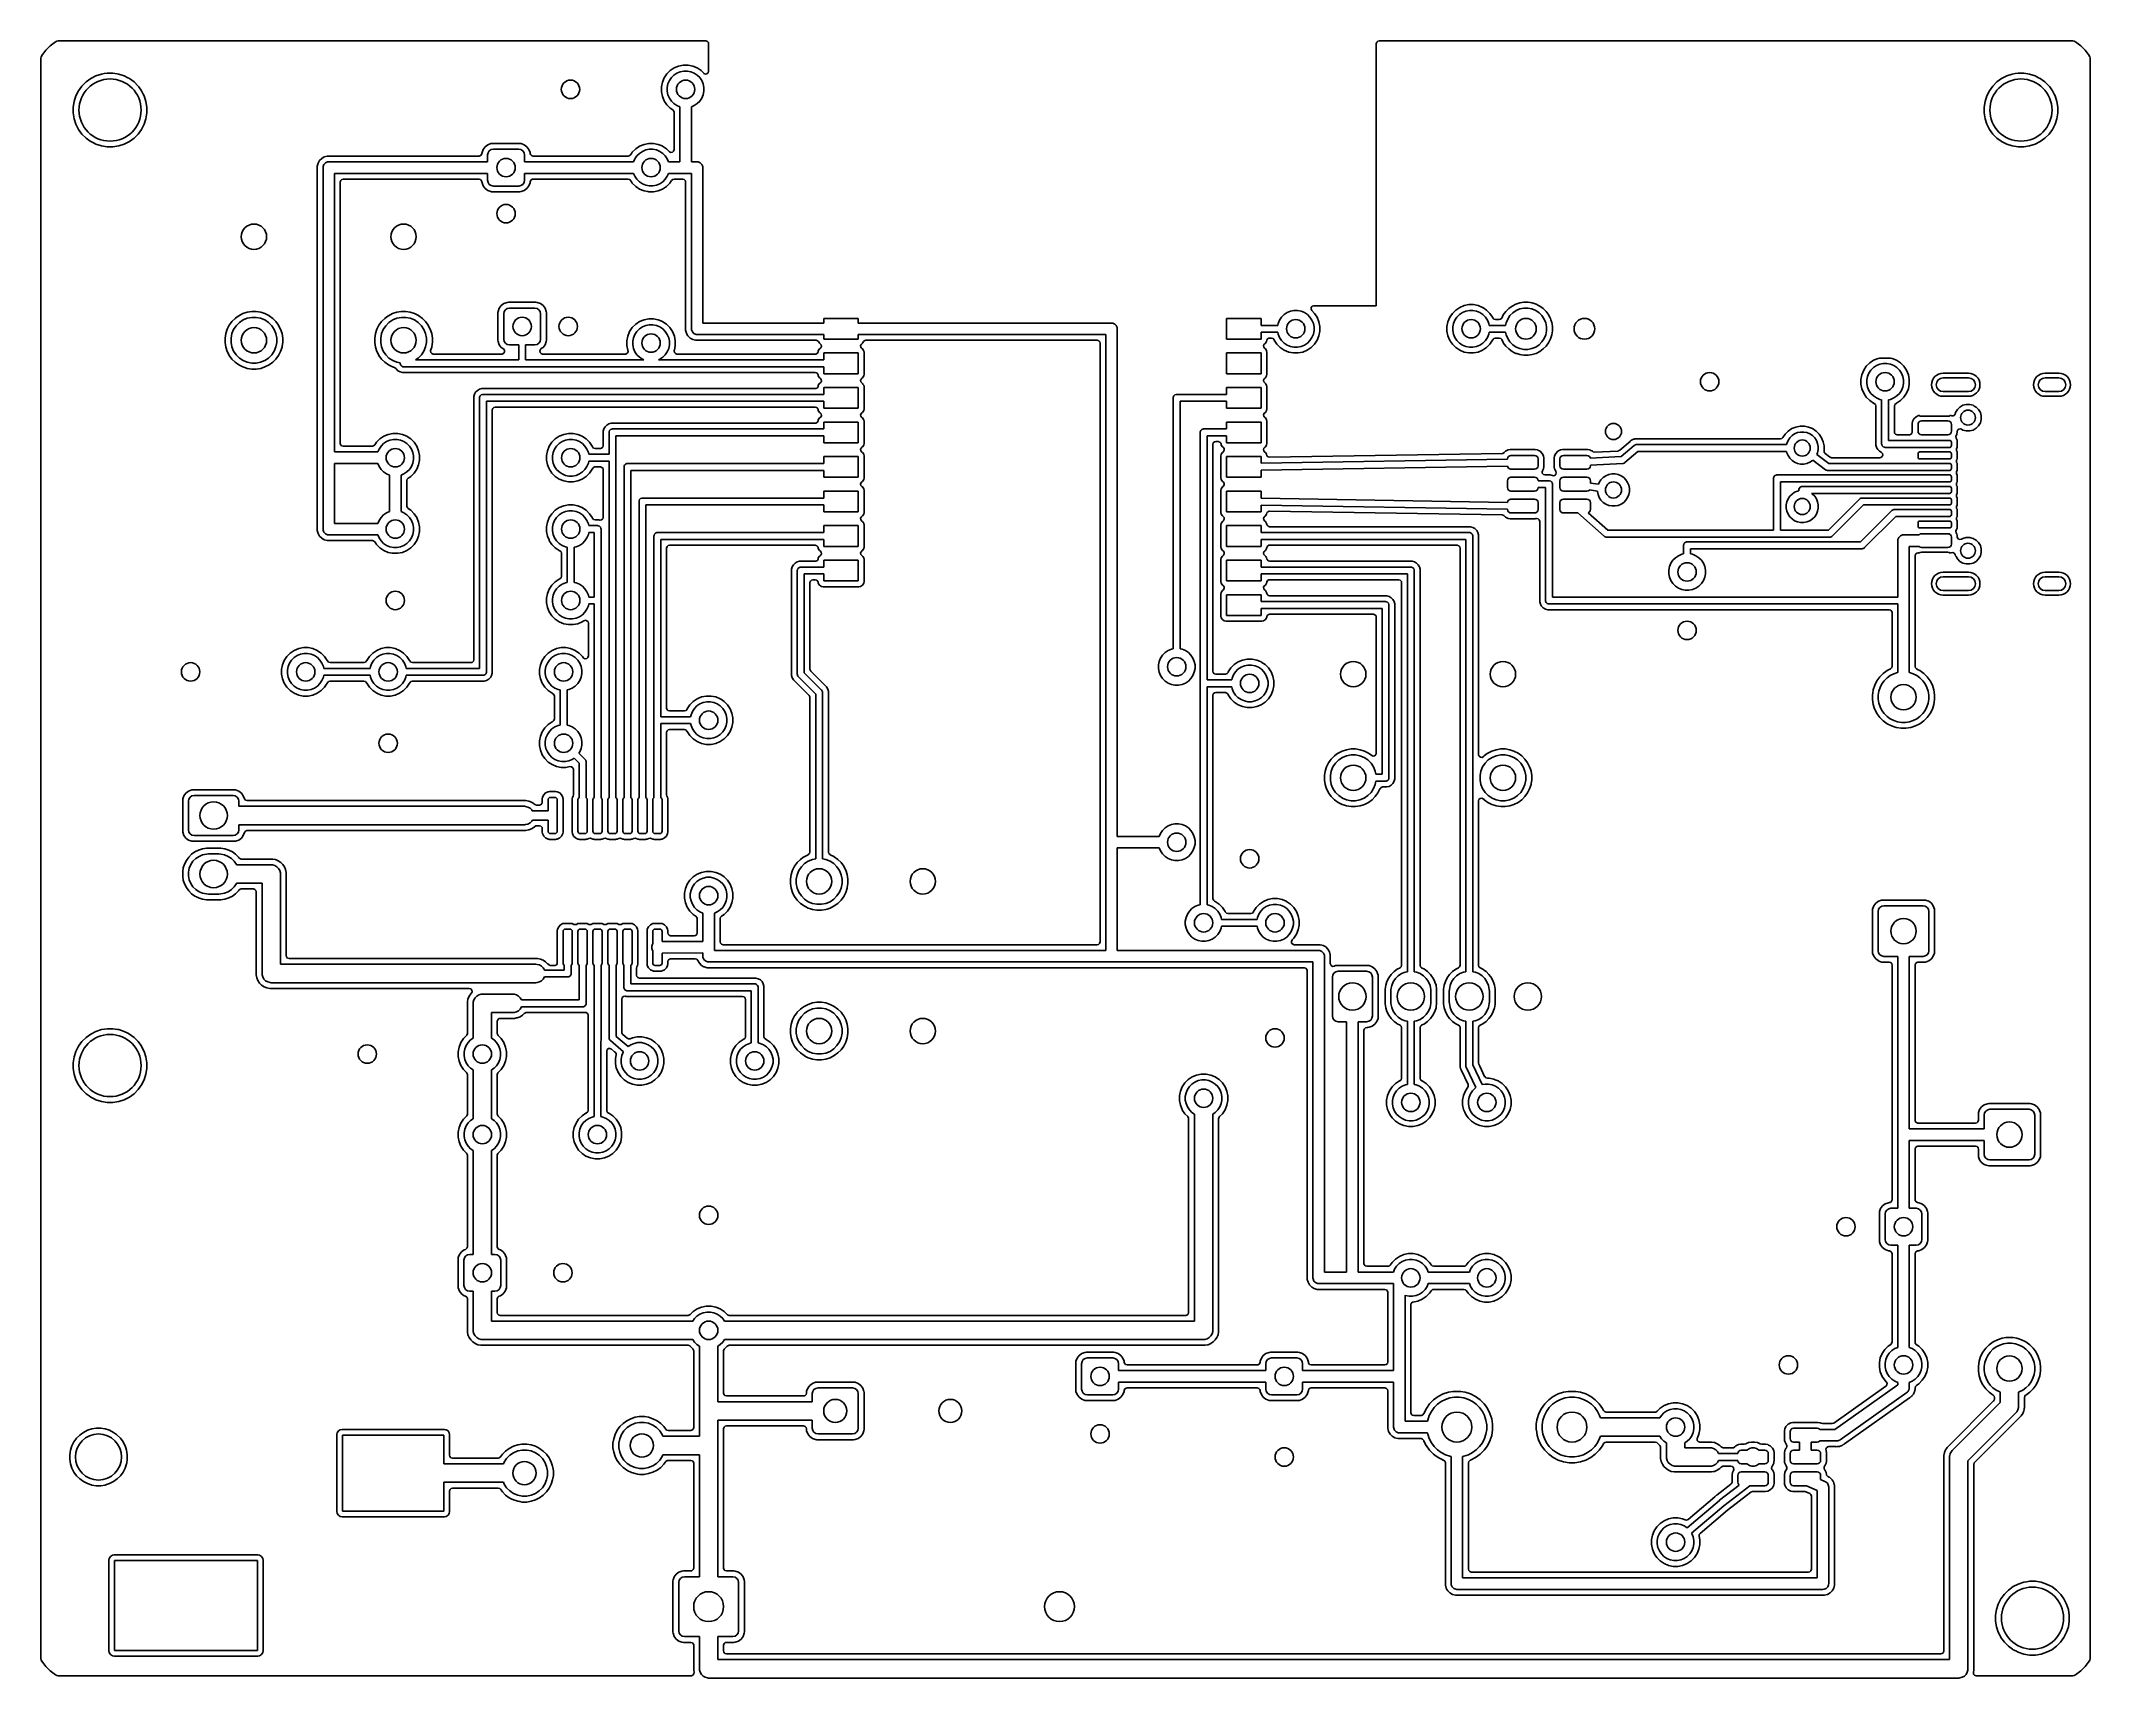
# Model space of a CAD drawing. Header units: millimetres. Extents: x 100.5 to 189.5, y -171.6 to -100.5.
import ezdxf

# ---------------------------------------------------------------- set-up
doc = ezdxf.new("R2010")
doc.units = ezdxf.units.MM
doc.layers.add('F.Cu', color=52, linetype='CONTINUOUS', true_color=0xb8bb26)

msp = doc.modelspace()

# ---------------------------------------------------------------- linework, layer by layer
at = {"layer": 'F.Cu', "linetype": 'CONTINUOUS'}
for p, q in [((101.074086, -100.575599), (101.088951, -100.566045)), ((101.088951, -100.566045), (101.182129, -100.515166)), ((101.182129, -100.515166), (101.241555, -100.5)), ((101.241555, -100.5), (129.376, -100.5)), ((129.376, -100.5), (129.443039, -100.519685)), ((129.443039, -100.519685), (129.488794, -100.572489)), ((158.5, -100.624), (158.519685, -100.556961)), ((158.519685, -100.556961), (158.572489, -100.511206)), ((158.572489, -100.511206), (158.624, -100.5)), ((158.624, -100.5), (188.758445, -100.5)), ((188.758445, -100.5), (188.817872, -100.515168)), ((188.817872, -100.515168), (188.911036, -100.566039)), ((188.911036, -100.566039), (188.925919, -100.575604)), ((100.5, -101.241554), (100.515168, -101.182127)), ((100.5, -103.374038), (100.5, -101.241554)), ((100.515168, -101.182127), (100.566043, -101.088955)), ((100.566043, -101.088955), (100.575599, -101.074086)), ((100.575599, -101.074086), (100.710293, -100.894156)), ((100.710293, -100.894156), (100.721867, -100.880799)), ((100.721867, -100.880799), (100.880799, -100.721867)), ((100.880799, -100.721867), (100.894156, -100.710293)), ((100.894156, -100.710293), (101.074086, -100.575599)), ((129.488794, -100.572489), (129.5, -100.624)), ((129.5, -100.624), (129.5, -101.815005)), ((158.5, -103.374038), (158.5, -100.624)), ((188.925919, -100.575604), (189.105836, -100.710288)), ((189.105836, -100.710288), (189.119207, -100.721874)), ((189.119207, -100.721874), (189.278125, -100.880792)), ((189.278125, -100.880792), (189.289711, -100.894163)), ((189.289711, -100.894163), (189.424395, -101.07408)), ((189.424395, -101.07408), (189.43396, -101.088963)), ((189.43396, -101.088963), (189.484832, -101.182127)), ((189.484832, -101.182127), (189.5, -101.241554)), ((189.5, -101.241554), (189.5, -170.758445)), ((102.457345, -102.279205), (102.279205, -102.457345)), ((102.45735, -102.279201), (102.457345, -102.279205)), ((102.661151, -102.131132), (102.45735, -102.279201)), ((102.885616, -102.01676), (102.661151, -102.131132)), ((103.125214, -101.93891), (102.885616, -102.01676)), ((103.249626, -101.919205), (103.125214, -101.93891)), ((103.374038, -101.8995), (103.249626, -101.919205)), ((103.625962, -101.8995), (103.374038, -101.8995)), ((103.804633, -101.927799), (103.625962, -101.8995)), ((103.874785, -101.93891), (103.804633, -101.927799)), ((104.114383, -102.01676), (103.874785, -101.93891)), ((104.268747, -102.095413), (104.114383, -102.01676)), ((104.338845, -102.13113), (104.268747, -102.095413)), ((104.338847, -102.131131), (104.338845, -102.13113)), ((104.338848, -102.131132), (104.338847, -102.131131)), ((104.542649, -102.279201), (104.338848, -102.131132)), ((104.542654, -102.279205), (104.542649, -102.279201)), ((104.720794, -102.457345), (104.542654, -102.279205)), ((127.489868, -102.293587), (127.4495, -102.49653)), ((127.48987, -102.293579), (127.489868, -102.293587)), ((127.569058, -102.102403), (127.48987, -102.293579)), ((127.684024, -101.930342), (127.569058, -102.102403)), ((127.830342, -101.784024), (127.684024, -101.930342)), ((127.734448, -102.367772), (127.794463, -102.222883)), ((127.794463, -102.222883), (127.881592, -102.092485)), ((128.002403, -101.669058), (127.830342, -101.784024)), ((127.881592, -102.092485), (127.992485, -101.981592)), ((127.992485, -101.981592), (128.122883, -101.894463)), ((128.193579, -101.58987), (128.002403, -101.669058)), ((128.122883, -101.894463), (128.267772, -101.834448)), ((128.193587, -101.589868), (128.193579, -101.58987)), ((128.39653, -101.5495), (128.193587, -101.589868)), ((128.267772, -101.834448), (128.421586, -101.803852)), ((128.396535, -101.5495), (128.39653, -101.5495)), ((128.603465, -101.5495), (128.396535, -101.5495)), ((128.421586, -101.803852), (128.578414, -101.803852)), ((128.578414, -101.803852), (128.732228, -101.834448)), ((128.603469, -101.5495), (128.603465, -101.5495)), ((128.806412, -101.589868), (128.603469, -101.5495)), ((128.732228, -101.834448), (128.877117, -101.894463)), ((128.80642, -101.58987), (128.806412, -101.589868)), ((128.997598, -101.669059), (128.80642, -101.58987)), ((128.877117, -101.894463), (129.007515, -101.981592)), ((129.083626, -101.726541), (128.997598, -101.669059)), ((129.007515, -101.981592), (129.118408, -102.092485)), ((129.169657, -101.784024), (129.083626, -101.726541)), ((129.118408, -102.092485), (129.205537, -102.222883)), ((129.288319, -101.902686), (129.169657, -101.784024)), ((129.205537, -102.222883), (129.265552, -102.367772)), ((129.294797, -101.908718), (129.288319, -101.902686)), ((129.358353, -101.937743), (129.294797, -101.908718)), ((129.427511, -101.927799), (129.358353, -101.937743)), ((129.480315, -101.882044), (129.427511, -101.927799)), ((129.5, -101.815005), (129.480315, -101.882044)), ((185.457345, -102.279205), (185.279205, -102.457345)), ((185.45735, -102.279201), (185.457345, -102.279205)), ((185.661151, -102.131132), (185.45735, -102.279201)), ((185.885616, -102.01676), (185.661151, -102.131132)), ((186.125214, -101.93891), (185.885616, -102.01676)), ((186.249626, -101.919205), (186.125214, -101.93891)), ((186.374038, -101.8995), (186.249626, -101.919205)), ((186.625962, -101.8995), (186.374038, -101.8995)), ((186.804633, -101.927799), (186.625962, -101.8995)), ((186.874785, -101.93891), (186.804633, -101.927799)), ((187.114383, -102.01676), (186.874785, -101.93891)), ((187.268747, -102.095413), (187.114383, -102.01676)), ((187.338845, -102.13113), (187.268747, -102.095413)), ((187.338847, -102.131131), (187.338845, -102.13113)), ((187.338848, -102.131132), (187.338847, -102.131131)), ((187.542649, -102.279201), (187.338848, -102.131132)), ((187.542654, -102.279205), (187.542649, -102.279201)), ((187.720794, -102.457345), (187.542654, -102.279205)), ((101.93891, -103.125214), (101.8995, -103.374038)), ((102.01676, -102.885616), (101.93891, -103.125214)), ((102.131132, -102.661151), (102.01676, -102.885616)), ((102.279201, -102.45735), (102.131132, -102.661151)), ((102.279205, -102.457345), (102.279201, -102.45735)), ((104.720798, -102.45735), (104.720794, -102.457345)), ((104.749267, -102.496535), (104.720798, -102.45735)), ((104.86887, -102.661155), (104.749267, -102.496535)), ((104.941747, -102.804184), (104.86887, -102.661155)), ((104.983239, -102.885616), (104.941747, -102.804184)), ((104.983239, -102.885618), (104.983239, -102.885616)), ((104.983241, -102.885621), (104.983239, -102.885618)), ((105.06109, -103.125215), (104.983241, -102.885621)), ((105.1005, -103.374038), (105.06109, -103.125215)), ((127.4495, -102.49653), (127.4495, -102.703469)), ((127.4495, -102.703469), (127.489868, -102.906412)), ((127.489868, -102.906412), (127.48987, -102.90642)), ((127.48987, -102.90642), (127.569059, -103.097598)), ((127.569059, -103.097598), (127.587512, -103.125215)), ((127.587512, -103.125215), (127.684024, -103.269657)), ((127.703852, -102.521586), (127.734448, -102.367772)), ((127.703852, -102.678414), (127.703852, -102.521586)), ((127.734448, -102.832228), (127.703852, -102.678414)), ((127.794463, -102.977117), (127.734448, -102.832228)), ((127.881592, -103.107515), (127.794463, -102.977117)), ((127.992485, -103.218408), (127.881592, -103.107515)), ((128.122883, -103.305537), (127.992485, -103.218408)), ((129.007515, -103.218408), (128.877117, -103.305537)), ((129.118408, -103.107515), (129.007515, -103.218408)), ((129.205537, -102.977117), (129.118408, -103.107515)), ((129.265552, -102.832228), (129.205537, -102.977117)), ((129.265552, -102.367772), (129.296148, -102.521586)), ((129.296148, -102.678414), (129.265552, -102.832228)), ((129.296148, -102.521586), (129.296148, -102.678414)), ((184.93891, -103.125214), (184.8995, -103.374038)), ((185.01676, -102.885616), (184.93891, -103.125214)), ((185.131132, -102.661151), (185.01676, -102.885616)), ((185.279201, -102.45735), (185.131132, -102.661151)), ((185.279205, -102.457345), (185.279201, -102.45735)), ((187.720798, -102.45735), (187.720794, -102.457345)), ((187.749267, -102.496535), (187.720798, -102.45735)), ((187.86887, -102.661155), (187.749267, -102.496535)), ((187.941747, -102.804184), (187.86887, -102.661155)), ((187.983239, -102.885616), (187.941747, -102.804184)), ((187.983239, -102.885618), (187.983239, -102.885616)), ((187.983241, -102.885621), (187.983239, -102.885618)), ((188.06109, -103.125215), (187.983241, -102.885621)), ((188.1005, -103.374038), (188.06109, -103.125215)), ((100.5, -113.401577), (100.5, -103.374038)), ((101.8995, -103.374038), (101.8995, -103.625961)), ((101.8995, -103.625961), (101.93891, -103.874785)), ((101.93891, -103.874785), (102.01676, -104.114383)), ((102.01676, -104.114383), (102.131132, -104.338848)), ((104.86887, -104.338845), (104.983241, -104.114379)), ((104.983241, -104.114379), (105.06109, -103.874785)), ((105.06109, -103.874785), (105.1005, -103.625962)), ((105.1005, -103.625962), (105.1005, -103.374038)), ((127.684024, -103.269657), (127.83034, -103.415973)), ((127.83034, -103.415973), (127.830343, -103.415975)), ((127.830343, -103.415975), (127.830345, -103.415977)), ((127.830345, -103.415977), (127.94439, -103.492178)), ((127.94439, -103.492178), (127.989196, -103.545791)), ((127.989196, -103.545791), (127.9995, -103.595281)), ((127.9995, -103.595281), (127.9995, -105.214505)), ((128.25, -103.35819), (128.122883, -103.305537)), ((128.25, -105.75), (128.25, -103.35819)), ((128.877117, -103.305537), (128.75, -103.35819)), ((128.75, -103.35819), (128.75, -105.75)), ((158.5, -112), (158.5, -103.374038)), ((184.8995, -103.374038), (184.8995, -103.625961)), ((184.8995, -103.625961), (184.93891, -103.874785)), ((184.93891, -103.874785), (185.01676, -104.114383)), ((185.01676, -104.114383), (185.131132, -104.338848)), ((187.86887, -104.338845), (187.983241, -104.114379)), ((187.983241, -104.114379), (188.06109, -103.874785)), ((188.06109, -103.874785), (188.1005, -103.625962)), ((188.1005, -103.625962), (188.1005, -103.374038)), ((102.131132, -104.338848), (102.279201, -104.542649)), ((102.279201, -104.542649), (102.279205, -104.542654)), ((102.279205, -104.542654), (102.457345, -104.720794)), ((102.457345, -104.720794), (102.45735, -104.720798)), ((102.45735, -104.720798), (102.635117, -104.849952)), ((102.635117, -104.849952), (102.661155, -104.86887)), ((102.661155, -104.86887), (102.804184, -104.941747)), ((102.804184, -104.941747), (102.885616, -104.983239)), ((102.885616, -104.983239), (102.885618, -104.983239)), ((102.885618, -104.983239), (102.885621, -104.983241)), ((102.885621, -104.983241), (103.125215, -105.06109)), ((103.874785, -105.06109), (104.114379, -104.983241)), ((104.114379, -104.983241), (104.338845, -104.86887)), ((104.338845, -104.86887), (104.542656, -104.720793)), ((104.542656, -104.720793), (104.720793, -104.542656)), ((104.720793, -104.542656), (104.86887, -104.338845)), ((119.907664, -105.006206), (119.792455, -105.092452)), ((119.907671, -105.006202), (119.907664, -105.006206)), ((120.042516, -104.955908), (119.907671, -105.006202)), ((120.102123, -104.949501), (120.042516, -104.955908)), ((120.102129, -104.9495), (120.102123, -104.949501)), ((121.297864, -104.9495), (120.102129, -104.9495)), ((121.297873, -104.9495), (121.297864, -104.9495)), ((121.297881, -104.9495), (121.297873, -104.9495)), ((121.297883, -104.949501), (121.297881, -104.9495)), ((121.357483, -104.955908), (121.297883, -104.949501)), ((121.492328, -105.006202), (121.357482, -104.955908)), ((121.357482, -104.955908), (121.357483, -104.955908)), ((121.492335, -105.006206), (121.492328, -105.006202)), ((121.607544, -105.092452), (121.492335, -105.006206)), ((126.693579, -104.98987), (126.502403, -105.069058)), ((126.693587, -104.989868), (126.693579, -104.98987)), ((126.89653, -104.9495), (126.693587, -104.989868)), ((126.896535, -104.9495), (126.89653, -104.9495)), ((127.103465, -104.9495), (126.896535, -104.9495)), ((127.103469, -104.9495), (127.103465, -104.9495)), ((127.306412, -104.989868), (127.103469, -104.9495)), ((127.30642, -104.98987), (127.306412, -104.989868)), ((127.478359, -105.06109), (127.30642, -104.98987)), ((185.131132, -104.338848), (185.279201, -104.542649)), ((185.279201, -104.542649), (185.279205, -104.542654)), ((185.279205, -104.542654), (185.457345, -104.720794)), ((185.457345, -104.720794), (185.45735, -104.720798)), ((185.45735, -104.720798), (185.635117, -104.849952)), ((185.635117, -104.849952), (185.661155, -104.86887)), ((185.661155, -104.86887), (185.804184, -104.941747)), ((185.804184, -104.941747), (185.885616, -104.983239)), ((185.885616, -104.983239), (185.885618, -104.983239)), ((185.885618, -104.983239), (185.885621, -104.983241)), ((185.885621, -104.983241), (186.125215, -105.06109)), ((186.874785, -105.06109), (187.114379, -104.983241)), ((187.114379, -104.983241), (187.338845, -104.86887)), ((187.338845, -104.86887), (187.542656, -104.720793)), ((187.542656, -104.720793), (187.720793, -104.542656)), ((187.720793, -104.542656), (187.86887, -104.338845)), ((103.125215, -105.06109), (103.374038, -105.1005)), ((103.374038, -105.1005), (103.374039, -105.1005)), ((103.374039, -105.1005), (103.625961, -105.1005)), ((103.625961, -105.1005), (103.625962, -105.1005)), ((103.625962, -105.1005), (103.874785, -105.06109)), ((112.533608, -105.806812), (112.5, -105.932241)), ((112.5995, -105.692686), (112.533608, -105.806812)), ((112.599502, -105.692683), (112.5995, -105.692686)), ((112.692683, -105.599502), (112.599502, -105.692683)), ((112.692686, -105.5995), (112.692683, -105.599502)), ((112.806812, -105.533608), (112.692686, -105.5995)), ((112.754804, -105.951227), (112.792133, -105.861107)), ((112.792133, -105.861107), (112.861107, -105.792133)), ((112.934108, -105.4995), (112.806812, -105.533608)), ((112.861107, -105.792133), (112.951227, -105.754804)), ((119.527649, -105.4995), (112.934108, -105.4995)), ((112.951227, -105.754804), (113, -105.75)), ((113, -105.75), (119.9, -105.75)), ((119.566809, -105.493154), (119.527649, -105.4995)), ((119.624201, -105.453306), (119.566809, -105.493154)), ((119.650937, -105.388757), (119.624201, -105.453306)), ((119.655909, -105.342517), (119.650937, -105.388757)), ((119.657876, -105.337243), (119.655909, -105.342517)), ((119.706202, -105.207671), (119.657876, -105.337243)), ((119.706206, -105.207664), (119.706202, -105.207671)), ((119.792452, -105.092455), (119.706206, -105.207664)), ((119.792455, -105.092452), (119.792452, -105.092455)), ((119.9, -105.45), (119.91903, -105.354329)), ((119.9, -105.75), (119.9, -105.45)), ((119.91903, -105.354329), (119.973223, -105.273223)), ((119.973223, -105.273223), (120.054329, -105.21903)), ((120.054329, -105.21903), (120.15, -105.2)), ((120.15, -105.2), (121.25, -105.2)), ((121.25, -105.2), (121.345671, -105.21903)), ((121.345671, -105.21903), (121.426777, -105.273223)), ((121.426777, -105.273223), (121.48097, -105.354329)), ((121.48097, -105.354329), (121.5, -105.45)), ((121.5, -105.45), (121.5, -105.75)), ((121.5, -105.75), (126.241809, -105.75)), ((121.607547, -105.092455), (121.607544, -105.092452)), ((121.693793, -105.207664), (121.607547, -105.092455)), ((121.693797, -105.207671), (121.693793, -105.207664)), ((121.744091, -105.342516), (121.693797, -105.207671)), ((121.749061, -105.388752), (121.744091, -105.342516)), ((121.759557, -105.427011), (121.749061, -105.388752)), ((121.805312, -105.479815), (121.759557, -105.427011)), ((121.872351, -105.4995), (121.805312, -105.479815)), ((126.004719, -105.4995), (121.872351, -105.4995)), ((126.05421, -105.489195), (126.004719, -105.4995)), ((126.107819, -105.444391), (126.05421, -105.489195)), ((126.146282, -105.386829), (126.107819, -105.444391)), ((126.184024, -105.330342), (126.146282, -105.386829)), ((126.330342, -105.184024), (126.184024, -105.330342)), ((126.241809, -105.75), (126.294463, -105.622883)), ((126.294463, -105.622883), (126.381592, -105.492485)), ((126.502403, -105.069058), (126.330342, -105.184024)), ((126.381592, -105.492485), (126.492485, -105.381592)), ((126.492485, -105.381592), (126.622883, -105.294463)), ((126.622883, -105.294463), (126.767772, -105.234448)), ((126.767772, -105.234448), (126.921586, -105.203852)), ((126.921586, -105.203852), (127.078414, -105.203852)), ((127.078414, -105.203852), (127.232228, -105.234448)), ((127.232228, -105.234448), (127.377117, -105.294463)), ((127.377117, -105.294463), (127.507515, -105.381592)), ((127.497598, -105.069059), (127.478359, -105.06109)), ((127.532608, -105.092452), (127.497598, -105.069059)), ((127.507515, -105.381592), (127.618408, -105.492485)), ((127.669657, -105.184024), (127.532608, -105.092452)), ((127.618408, -105.492485), (127.705537, -105.622883)), ((127.787819, -105.302186), (127.669657, -105.184024)), ((127.705537, -105.622883), (127.758191, -105.75)), ((127.758191, -105.75), (128.25, -105.75)), ((127.794297, -105.308218), (127.787819, -105.302186)), ((127.857853, -105.337243), (127.794297, -105.308218)), ((127.927011, -105.327299), (127.857853, -105.337243)), ((127.979815, -105.281544), (127.927011, -105.327299)), ((127.9995, -105.214505), (127.979815, -105.281544)), ((128.75, -105.75), (129, -105.75)), ((129, -105.75), (129.048773, -105.754804)), ((129.048773, -105.754804), (129.138893, -105.792133)), ((129.138893, -105.792133), (129.207867, -105.861107)), ((129.207867, -105.861107), (129.245196, -105.951227)), ((186.125215, -105.06109), (186.374038, -105.1005)), ((186.374038, -105.1005), (186.374039, -105.1005)), ((186.374039, -105.1005), (186.625961, -105.1005)), ((186.625961, -105.1005), (186.625962, -105.1005)), ((186.625962, -105.1005), (186.874785, -105.06109)), ((112.5, -105.932241), (112.4995, -105.934108)), ((112.4995, -105.934108), (112.4995, -121.765892)), ((112.75, -106), (112.754804, -105.951227)), ((112.75, -121.7), (112.75, -106)), ((119.9, -106.25), (113.25, -106.25)), ((113.25, -106.25), (113.25, -118.35)), ((113.5005, -106.6245), (113.520185, -106.557461)), ((113.5005, -117.9755), (113.5005, -106.6245)), ((113.520185, -106.557461), (113.572989, -106.511706)), ((113.572989, -106.511706), (113.6245, -106.5005)), ((113.6245, -106.5005), (119.527649, -106.5005)), ((119.527649, -106.5005), (119.594688, -106.520185)), ((119.594688, -106.520185), (119.640443, -106.572989)), ((119.640443, -106.572989), (119.650939, -106.611248)), ((119.650939, -106.611248), (119.655908, -106.657483)), ((119.655908, -106.657483), (119.706202, -106.792328)), ((119.706202, -106.792328), (119.706206, -106.792335)), ((119.706206, -106.792335), (119.792452, -106.907544)), ((119.9, -106.55), (119.9, -106.25)), ((119.91903, -106.645671), (119.9, -106.55)), ((119.973223, -106.726777), (119.91903, -106.645671)), ((120.054329, -106.78097), (119.973223, -106.726777)), ((120.15, -106.8), (120.054329, -106.78097)), ((121.25, -106.8), (120.15, -106.8)), ((121.345671, -106.78097), (121.25, -106.8)), ((121.426777, -106.726777), (121.345671, -106.78097)), ((121.48097, -106.645671), (121.426777, -106.726777)), ((121.5, -106.55), (121.48097, -106.645671)), ((126.241809, -106.25), (121.5, -106.25)), ((121.5, -106.25), (121.5, -106.55)), ((121.607546, -106.907546), (121.693796, -106.792331)), ((121.693796, -106.792331), (121.744091, -106.657483)), ((121.744091, -106.657483), (121.749062, -106.611242)), ((121.749062, -106.611242), (121.775799, -106.546694)), ((121.775799, -106.546694), (121.833191, -106.506846)), ((121.833191, -106.506846), (121.872351, -106.5005)), ((121.872351, -106.5005), (126.004719, -106.5005)), ((126.004719, -106.5005), (126.071758, -106.520185)), ((126.071758, -106.520185), (126.107819, -106.555607)), ((126.107819, -106.555607), (126.144996, -106.611246)), ((126.144996, -106.611246), (126.184024, -106.669657)), ((126.184024, -106.669657), (126.330342, -106.815975)), ((126.294463, -106.377117), (126.241809, -106.25)), ((126.381592, -106.507515), (126.294463, -106.377117)), ((126.492485, -106.618408), (126.381592, -106.507515)), ((126.622883, -106.705537), (126.492485, -106.618408)), ((126.767772, -106.765552), (126.622883, -106.705537)), ((126.921586, -106.796148), (126.767772, -106.765552)), ((127.078414, -106.796148), (126.921586, -106.796148)), ((127.232228, -106.765552), (127.078414, -106.796148)), ((127.377117, -106.705537), (127.232228, -106.765552)), ((127.507515, -106.618408), (127.377117, -106.705537)), ((127.618408, -106.507515), (127.507515, -106.618408)), ((127.705537, -106.377117), (127.618408, -106.507515)), ((127.669655, -106.815977), (127.815977, -106.669655)), ((127.758191, -106.25), (127.705537, -106.377117)), ((128.5, -106.25), (127.758191, -106.25)), ((127.815977, -106.669655), (127.89218, -106.555608)), ((127.89218, -106.555608), (127.94579, -106.510805)), ((127.94579, -106.510805), (127.995281, -106.5005)), ((127.995281, -106.5005), (128.3755, -106.5005)), ((128.3755, -106.5005), (128.442539, -106.520185)), ((128.442539, -106.520185), (128.488294, -106.572989)), ((128.488294, -106.572989), (128.4995, -106.6245)), ((128.4995, -106.6245), (128.4995, -113.065891)), ((128.75, -106.25), (128.5, -106.25)), ((128.75, -113), (128.75, -106.25)), ((129.245196, -105.951227), (129.25, -106)), ((129.25, -106), (129.25, -112.75)), ((119.792452, -106.907544), (119.792455, -106.907547)), ((119.792455, -106.907547), (119.907664, -106.993793)), ((119.907664, -106.993793), (119.907671, -106.993797)), ((119.907671, -106.993797), (120.042517, -107.044091)), ((120.042517, -107.044091), (120.042516, -107.044091)), ((120.042516, -107.044091), (120.049444, -107.044835)), ((120.049444, -107.044835), (120.102127, -107.0505)), ((120.102127, -107.0505), (121.297872, -107.050499)), ((121.297872, -107.050499), (121.357483, -107.044091)), ((121.357483, -107.044091), (121.492331, -106.993796)), ((121.492331, -106.993796), (121.607546, -106.907546)), ((126.330342, -106.815975), (126.330345, -106.815977)), ((126.330345, -106.815977), (126.502402, -106.930941)), ((126.502402, -106.930941), (126.69358, -107.01013)), ((126.69358, -107.01013), (126.864315, -107.044091)), ((126.864315, -107.044091), (126.89653, -107.050499)), ((126.89653, -107.050499), (126.896534, -107.0505)), ((126.896534, -107.0505), (126.896535, -107.0505)), ((126.896535, -107.0505), (127.103466, -107.0505)), ((127.103466, -107.0505), (127.103467, -107.050499)), ((127.103467, -107.050499), (127.30642, -107.01013)), ((127.30642, -107.01013), (127.497598, -106.930941)), ((127.497598, -106.930941), (127.669655, -106.815977)), ((120.406202, -112.107671), (120.355908, -112.242517)), ((120.406206, -112.107664), (120.406202, -112.107671)), ((120.492452, -111.992455), (120.406206, -112.107664)), ((120.492455, -111.992452), (120.492452, -111.992455)), ((120.607664, -111.906206), (120.492455, -111.992452)), ((120.607671, -111.906202), (120.607664, -111.906206)), ((120.742516, -111.855908), (120.607671, -111.906202)), ((120.673223, -112.173223), (120.754329, -112.11903)), ((120.802123, -111.849501), (120.742516, -111.855908)), ((120.754329, -112.11903), (120.85, -112.1)), ((120.802129, -111.8495), (120.802123, -111.849501)), ((121.997864, -111.8495), (120.802129, -111.8495)), ((120.85, -112.1), (121.95, -112.1)), ((121.95, -112.1), (122.045671, -112.11903)), ((121.997873, -111.8495), (121.997864, -111.8495)), ((121.997881, -111.8495), (121.997873, -111.8495)), ((121.997883, -111.849501), (121.997881, -111.8495)), ((122.057483, -111.855908), (121.997883, -111.849501)), ((122.045671, -112.11903), (122.126777, -112.173223)), ((122.192328, -111.906202), (122.057482, -111.855908)), ((122.057482, -111.855908), (122.057483, -111.855908)), ((122.192335, -111.906206), (122.192328, -111.906202)), ((122.307544, -111.992452), (122.192335, -111.906206)), ((122.307547, -111.992455), (122.307544, -111.992452)), ((122.393793, -112.107664), (122.307547, -111.992455)), ((122.393795, -112.107668), (122.393793, -112.107664)), ((122.393796, -112.107669), (122.393795, -112.107668)), ((122.444091, -112.242517), (122.393796, -112.107669)), ((155.663829, -112.150358), (155.668813, -112.080666)), ((155.668813, -112.080666), (155.710685, -112.024733)), ((155.710685, -112.024733), (155.776149, -112.000316)), ((155.776149, -112.000316), (155.784995, -112)), ((155.784995, -112), (158.5, -112)), ((162.122403, -112.069058), (161.950342, -112.184024)), ((162.313579, -111.98987), (162.122403, -112.069058)), ((162.313587, -111.989868), (162.313579, -111.98987)), ((162.51653, -111.9495), (162.313587, -111.989868)), ((162.516535, -111.9495), (162.51653, -111.9495)), ((162.723465, -111.9495), (162.516535, -111.9495)), ((162.723469, -111.9495), (162.723465, -111.9495)), ((162.926412, -111.989868), (162.723469, -111.9495)), ((162.92642, -111.98987), (162.926412, -111.989868)), ((163.117598, -112.069059), (162.92642, -111.98987)), ((163.122731, -112.072489), (163.117598, -112.069059)), ((163.289657, -112.184024), (163.122731, -112.072489)), ((164.2505, -112.122445), (164.122445, -112.2505)), ((164.250505, -112.122441), (164.2505, -112.122445)), ((164.397002, -112.016006), (164.250505, -112.122441)), ((164.55836, -111.933788), (164.397002, -112.016006)), ((164.558363, -111.933787), (164.55836, -111.933788)), ((164.730589, -111.877829), (164.558363, -111.933787)), ((164.575743, -112.206271), (164.738744, -112.138754)), ((164.909449, -111.8495), (164.730589, -111.877829)), ((164.738744, -112.138754), (164.911785, -112.104334)), ((164.909454, -111.8495), (164.909449, -111.8495)), ((165.090546, -111.8495), (164.909454, -111.8495)), ((164.911785, -112.104334), (165.088215, -112.104334)), ((165.088215, -112.104334), (165.261256, -112.138754)), ((165.090551, -111.8495), (165.090546, -111.8495)), ((165.26941, -111.877829), (165.090551, -111.8495)), ((165.261256, -112.138754), (165.424257, -112.206271)), ((165.441636, -111.933787), (165.26941, -111.877829)), ((165.441639, -111.933788), (165.441636, -111.933787)), ((165.5513, -111.989664), (165.441639, -111.933788)), ((165.602994, -112.016004), (165.5513, -111.989664)), ((165.602996, -112.016005), (165.602994, -112.016004)), ((165.602997, -112.016006), (165.602996, -112.016005)), ((165.749494, -112.122441), (165.602997, -112.016006)), ((165.749499, -112.122445), (165.749494, -112.122441)), ((165.877554, -112.2505), (165.749499, -112.122445)), ((108.591117, -113.01997), (108.53029, -113.207173)), ((108.680476, -112.844594), (108.591117, -113.01997)), ((108.763307, -112.730589), (108.680476, -112.844594)), ((108.796172, -112.685354), (108.763307, -112.730589)), ((108.79306, -113.209715), (108.868079, -113.028603)), ((108.796174, -112.685352), (108.796172, -112.685354)), ((108.935351, -112.546174), (108.796174, -112.685351)), ((108.796174, -112.685351), (108.796174, -112.685352)), ((108.868079, -113.028603), (108.97699, -112.865607)), ((108.935352, -112.546174), (108.935351, -112.546174)), ((108.935354, -112.546172), (108.935352, -112.546174)), ((109.026686, -112.479815), (108.935354, -112.546172)), ((108.97699, -112.865607), (109.115607, -112.72699)), ((109.094594, -112.430476), (109.026686, -112.479815)), ((109.26997, -112.341117), (109.094594, -112.430476)), ((109.115607, -112.72699), (109.278603, -112.618079)), ((109.457173, -112.28029), (109.26997, -112.341117)), ((109.278603, -112.618079), (109.459715, -112.54306)), ((109.651578, -112.2495), (109.457173, -112.28029)), ((109.459715, -112.54306), (109.651983, -112.504815)), ((109.651583, -112.2495), (109.651578, -112.2495)), ((109.848417, -112.2495), (109.651583, -112.2495)), ((109.651983, -112.504815), (109.848017, -112.504815)), ((109.848017, -112.504815), (110.040285, -112.54306)), ((109.848422, -112.2495), (109.848417, -112.2495)), ((110.042826, -112.28029), (109.848422, -112.2495)), ((110.040285, -112.54306), (110.221397, -112.618079)), ((110.230029, -112.341117), (110.042826, -112.28029)), ((110.221397, -112.618079), (110.384393, -112.72699)), ((110.398605, -112.427011), (110.230029, -112.341117)), ((110.384393, -112.72699), (110.52301, -112.865607)), ((110.405405, -112.430476), (110.398605, -112.427011)), ((110.564646, -112.546172), (110.405405, -112.430476)), ((110.52301, -112.865607), (110.631921, -113.028603)), ((110.703828, -112.685354), (110.564646, -112.546172)), ((110.631921, -113.028603), (110.70694, -113.209715)), ((110.819524, -112.844595), (110.703828, -112.685354)), ((110.852568, -112.909448), (110.819524, -112.844595)), ((110.908882, -113.01997), (110.852568, -112.909448)), ((110.969709, -113.207173), (110.908882, -113.01997)), ((115.091117, -113.01997), (115.03029, -113.207173)), ((115.180476, -112.844594), (115.091117, -113.01997)), ((115.263307, -112.730589), (115.180476, -112.844594)), ((115.296172, -112.685354), (115.263307, -112.730589)), ((115.29306, -113.209715), (115.368079, -113.028603)), ((115.296174, -112.685352), (115.296172, -112.685354)), ((115.435351, -112.546174), (115.296174, -112.685351)), ((115.296174, -112.685351), (115.296174, -112.685352)), ((115.368079, -113.028603), (115.47699, -112.865607)), ((115.435352, -112.546174), (115.435351, -112.546174)), ((115.435354, -112.546172), (115.435352, -112.546174)), ((115.526686, -112.479815), (115.435354, -112.546172)), ((115.47699, -112.865607), (115.615607, -112.72699)), ((115.594594, -112.430476), (115.526686, -112.479815)), ((115.76997, -112.341117), (115.594594, -112.430476)), ((115.615607, -112.72699), (115.778603, -112.618079)), ((115.957173, -112.28029), (115.76997, -112.341117)), ((115.778603, -112.618079), (115.959715, -112.54306)), ((116.151578, -112.2495), (115.957173, -112.28029)), ((115.959715, -112.54306), (116.151983, -112.504815)), ((116.151583, -112.2495), (116.151578, -112.2495)), ((116.348417, -112.2495), (116.151583, -112.2495)), ((116.151983, -112.504815), (116.348017, -112.504815)), ((116.348017, -112.504815), (116.540285, -112.54306)), ((116.348422, -112.2495), (116.348417, -112.2495)), ((116.542826, -112.28029), (116.348422, -112.2495)), ((116.540285, -112.54306), (116.721397, -112.618079)), ((116.730029, -112.341117), (116.542826, -112.28029)), ((116.721397, -112.618079), (116.884393, -112.72699)), ((116.898605, -112.427011), (116.730029, -112.341117)), ((116.884393, -112.72699), (117.02301, -112.865607)), ((116.905405, -112.430476), (116.898605, -112.427011)), ((117.064646, -112.546172), (116.905405, -112.430476)), ((117.02301, -112.865607), (117.131921, -113.028603)), ((117.203828, -112.685354), (117.064646, -112.546172)), ((117.131921, -113.028603), (117.20694, -113.209715)), ((117.319524, -112.844595), (117.203828, -112.685354)), ((117.352568, -112.909448), (117.319524, -112.844595)), ((117.408882, -113.01997), (117.352568, -112.909448)), ((117.469709, -113.207173), (117.408882, -113.01997)), ((120.349501, -112.302123), (120.3495, -112.302135)), ((120.3495, -112.302135), (120.3495, -113.49787)), ((120.349782, -112.2995), (120.349501, -112.302123)), ((120.355908, -112.242517), (120.349782, -112.2995)), ((120.6, -112.35), (120.61903, -112.254329)), ((120.6, -113.45), (120.6, -112.35)), ((120.61903, -112.254329), (120.673223, -112.173223)), ((122.126777, -112.173223), (122.18097, -112.254329)), ((122.18097, -112.254329), (122.2, -112.35)), ((122.2, -112.35), (122.2, -113.45)), ((122.450499, -112.302128), (122.444091, -112.242517)), ((122.4505, -113.497873), (122.450499, -112.302128)), ((126.184024, -112.950342), (126.069058, -113.122403)), ((126.330342, -112.804024), (126.184024, -112.950342)), ((126.502403, -112.689058), (126.330342, -112.804024)), ((126.381592, -113.112485), (126.492485, -113.001592)), ((126.492485, -113.001592), (126.622883, -112.914463)), ((126.693579, -112.60987), (126.502403, -112.689058)), ((126.622883, -112.914463), (126.767772, -112.854448)), ((126.693587, -112.609868), (126.693579, -112.60987)), ((126.89653, -112.5695), (126.693587, -112.609868)), ((126.767772, -112.854448), (126.921586, -112.823852)), ((126.896535, -112.5695), (126.89653, -112.5695)), ((127.103465, -112.5695), (126.896535, -112.5695)), ((126.921586, -112.823852), (127.078414, -112.823852)), ((127.078414, -112.823852), (127.232228, -112.854448)), ((127.103469, -112.5695), (127.103465, -112.5695)), ((127.306412, -112.609868), (127.103469, -112.5695)), ((127.232228, -112.854448), (127.377117, -112.914463)), ((127.30642, -112.60987), (127.306412, -112.609868)), ((127.488653, -112.685354), (127.30642, -112.60987)), ((127.377117, -112.914463), (127.507515, -113.001592)), ((127.497598, -112.689059), (127.488653, -112.685354)), ((127.559752, -112.730589), (127.497598, -112.689059)), ((127.507515, -113.001592), (127.618408, -113.112485)), ((127.669657, -112.804024), (127.559752, -112.730589)), ((127.815975, -112.950342), (127.669657, -112.804024)), ((127.815977, -112.950345), (127.815975, -112.950342)), ((127.930941, -113.122402), (127.815977, -112.950345)), ((128.754804, -113.048773), (128.75, -113)), ((129.25, -112.75), (134.5, -112.75)), ((134.5, -112.75), (134.5, -112.55)), ((134.5, -112.55), (136, -112.55)), ((136, -112.55), (136, -112.75)), ((136, -112.75), (147, -112.75)), ((147, -112.75), (147.048773, -112.754804)), ((147.048773, -112.754804), (147.138893, -112.792133)), ((147.138893, -112.792133), (147.207867, -112.861107)), ((147.207867, -112.861107), (147.245196, -112.951227)), ((147.245196, -112.951227), (147.25, -113)), ((147.25, -113), (147.25, -135.05)), ((152, -113.45), (152, -112.55)), ((152, -112.55), (153.5, -112.55)), ((153.5, -112.55), (153.5, -112.85)), ((153.5, -112.85), (154.218092, -112.85)), ((154.218092, -112.85), (154.234448, -112.767772)), ((154.234448, -112.767772), (154.294463, -112.622883)), ((154.294463, -112.622883), (154.381592, -112.492485)), ((154.381592, -112.492485), (154.492485, -112.381592)), ((154.492485, -112.381592), (154.622883, -112.294463)), ((154.622883, -112.294463), (154.767772, -112.234448)), ((154.767772, -112.234448), (154.921586, -112.203852)), ((154.921586, -112.203852), (155.078414, -112.203852)), ((155.078414, -112.203852), (155.232228, -112.234448)), ((155.232228, -112.234448), (155.377117, -112.294463)), ((155.377117, -112.294463), (155.507515, -112.381592)), ((155.507515, -112.381592), (155.618408, -112.492485)), ((155.618408, -112.492485), (155.705537, -112.622883)), ((155.697314, -112.211681), (155.663829, -112.150358)), ((155.815975, -112.330342), (155.697314, -112.211681)), ((155.705537, -112.622883), (155.765552, -112.767772)), ((155.765552, -112.767772), (155.796148, -112.921586)), ((155.796148, -112.921586), (155.796148, -113.078414)), ((155.815976, -112.330344), (155.815975, -112.330342)), ((155.815977, -112.330345), (155.815976, -112.330344)), ((155.930941, -112.502402), (155.815977, -112.330345)), ((156.01013, -112.69358), (155.930941, -112.502402)), ((156.050499, -112.89653), (156.01013, -112.69358)), ((156.0505, -112.896535), (156.050499, -112.89653)), ((156.0505, -113.103465), (156.0505, -112.896535)), ((161.609868, -112.693587), (161.5695, -112.89653)), ((161.5695, -112.89653), (161.5695, -113.103469)), ((161.60987, -112.693579), (161.609868, -112.693587)), ((161.689058, -112.502403), (161.60987, -112.693579)), ((161.804024, -112.330342), (161.689058, -112.502403)), ((161.950342, -112.184024), (161.804024, -112.330342)), ((161.823852, -112.921586), (161.854448, -112.767772)), ((161.823852, -113.078414), (161.823852, -112.921586)), ((161.854448, -112.767772), (161.914463, -112.622883)), ((161.914463, -112.622883), (162.001592, -112.492485)), ((162.001592, -112.492485), (162.112485, -112.381592)), ((162.112485, -112.381592), (162.242883, -112.294463)), ((162.242883, -112.294463), (162.387772, -112.234448)), ((162.387772, -112.234448), (162.541586, -112.203852)), ((162.541586, -112.203852), (162.698414, -112.203852)), ((162.698414, -112.203852), (162.852228, -112.234448)), ((162.852228, -112.234448), (162.997117, -112.294463)), ((162.997117, -112.294463), (163.127515, -112.381592)), ((163.127515, -112.381592), (163.238408, -112.492485)), ((163.238408, -112.492485), (163.325537, -112.622883)), ((163.435977, -112.330344), (163.289657, -112.184024)), ((163.325537, -112.622883), (163.385552, -112.767772)), ((163.385552, -112.767772), (163.401908, -112.85)), ((163.401908, -112.85), (164.116624, -112.85)), ((163.550937, -112.502395), (163.435977, -112.330344)), ((163.550938, -112.502397), (163.550937, -112.502395)), ((163.550941, -112.502402), (163.550938, -112.502397)), ((163.559454, -112.522954), (163.550941, -112.502402)), ((163.561221, -112.527011), (163.559454, -112.522954)), ((163.606976, -112.579815), (163.561221, -112.527011)), ((163.674015, -112.5995), (163.606976, -112.579815)), ((163.83684, -112.5995), (163.674015, -112.5995)), ((163.89935, -112.582591), (163.83684, -112.5995)), ((163.947325, -112.531795), (163.89935, -112.582591)), ((164.016006, -112.397002), (163.947325, -112.531795)), ((164.122441, -112.250505), (164.016006, -112.397002)), ((164.116624, -112.85), (164.138754, -112.738744)), ((164.122445, -112.2505), (164.122441, -112.250505)), ((164.138754, -112.738744), (164.206271, -112.575743)), ((164.206271, -112.575743), (164.304291, -112.429046)), ((164.304291, -112.429046), (164.429046, -112.304291)), ((164.429046, -112.304291), (164.575743, -112.206271)), ((165.424257, -112.206271), (165.570954, -112.304291)), ((165.570954, -112.304291), (165.695709, -112.429046)), ((165.695709, -112.429046), (165.793729, -112.575743)), ((165.793729, -112.575743), (165.861246, -112.738744)), ((165.861246, -112.738744), (165.895666, -112.911785)), ((165.877558, -112.250505), (165.877554, -112.2505)), ((165.963938, -112.369399), (165.877558, -112.250505)), ((165.895666, -112.911785), (165.895666, -113.088215)), ((165.983996, -112.397006), (165.963938, -112.369399)), ((166.030969, -112.489196), (165.983996, -112.397006)), ((166.066211, -112.55836), (166.030969, -112.489196)), ((166.066212, -112.558363), (166.066211, -112.55836)), ((166.082947, -112.60987), (166.066212, -112.558363)), ((166.122171, -112.730591), (166.082947, -112.60987)), ((166.133801, -112.804023), (166.122171, -112.730591)), ((166.1505, -112.909448), (166.133801, -112.804023)), ((166.1505, -113.090551), (166.1505, -112.909448)), ((100.5, -133.472135), (100.5, -113.401577)), ((108.53029, -113.207173), (108.4995, -113.401577)), ((108.4995, -113.401577), (108.4995, -113.598422)), ((108.4995, -113.598422), (108.53029, -113.792826)), ((108.53029, -113.792826), (108.591117, -113.980029)), ((108.754815, -113.401983), (108.79306, -113.209715)), ((108.754815, -113.598017), (108.754815, -113.401983)), ((108.79306, -113.790285), (108.754815, -113.598017)), ((108.868079, -113.971397), (108.79306, -113.790285)), ((110.70694, -113.790285), (110.631921, -113.971397)), ((110.70694, -113.209715), (110.745185, -113.401983)), ((110.745185, -113.598017), (110.70694, -113.790285)), ((110.745185, -113.401983), (110.745185, -113.598017)), ((110.908884, -113.980025), (110.969709, -113.792826)), ((111.0005, -113.401577), (110.969709, -113.207173)), ((110.969709, -113.792826), (110.976572, -113.749494)), ((110.976572, -113.749494), (111.0005, -113.598422)), ((111.0005, -113.598422), (111.0005, -113.401577)), ((115.03029, -113.207173), (114.9995, -113.401577)), ((114.9995, -113.401577), (114.9995, -113.598422)), ((114.9995, -113.598422), (115.03029, -113.792826)), ((115.03029, -113.792826), (115.091117, -113.980029)), ((115.254815, -113.401983), (115.29306, -113.209715)), ((115.254815, -113.598017), (115.254815, -113.401983)), ((115.29306, -113.790285), (115.254815, -113.598017)), ((115.368079, -113.971397), (115.29306, -113.790285)), ((117.20694, -113.790285), (117.131921, -113.971397)), ((117.20694, -113.209715), (117.245185, -113.401983)), ((117.245185, -113.598017), (117.20694, -113.790285)), ((117.245185, -113.401983), (117.245185, -113.598017)), ((117.422805, -113.937182), (117.469708, -113.79283)), ((117.469708, -113.792829), (117.469709, -113.792826)), ((117.469708, -113.79283), (117.469708, -113.792829)), ((117.5005, -113.401577), (117.469709, -113.207173)), ((117.469709, -113.792826), (117.489616, -113.667138)), ((117.489616, -113.667138), (117.5005, -113.598422)), ((117.5005, -113.598422), (117.5005, -113.401577)), ((120.3495, -113.49787), (120.349501, -113.497876)), ((120.349501, -113.497876), (120.355908, -113.557483)), ((120.355908, -113.557483), (120.406202, -113.692328)), ((120.406202, -113.692328), (120.406206, -113.692335)), ((120.406206, -113.692335), (120.492452, -113.807544)), ((120.492452, -113.807544), (120.492455, -113.807547)), ((120.492455, -113.807547), (120.584208, -113.876234)), ((120.584208, -113.876234), (120.626079, -113.932168)), ((120.61903, -113.545671), (120.6, -113.45)), ((120.673223, -113.626777), (120.61903, -113.545671)), ((120.754329, -113.68097), (120.673223, -113.626777)), ((120.85, -113.7), (120.754329, -113.68097)), ((121.25, -113.7), (120.85, -113.7)), ((121.25, -114.35), (121.25, -113.7)), ((121.95, -113.7), (121.55, -113.7)), ((121.55, -113.7), (121.55, -114.35)), ((122.045671, -113.68097), (121.95, -113.7)), ((122.126777, -113.626777), (122.045671, -113.68097)), ((122.18097, -113.545671), (122.126777, -113.626777)), ((122.167365, -113.957853), (122.19639, -113.894297)), ((122.2, -113.45), (122.18097, -113.545671)), ((122.19639, -113.894297), (122.215792, -113.876234)), ((122.215792, -113.876234), (122.27524, -113.83173)), ((122.27524, -113.83173), (122.307546, -113.807546)), ((122.307546, -113.807546), (122.393796, -113.692331)), ((122.393796, -113.692331), (122.444091, -113.557483)), ((122.444091, -113.557483), (122.4505, -113.497873)), ((125.989868, -113.313587), (125.9495, -113.51653)), ((125.9495, -113.51653), (125.9495, -113.723469)), ((125.9495, -113.723469), (125.989868, -113.926412)), ((125.98987, -113.313579), (125.989868, -113.313587)), ((126.069058, -113.122403), (125.98987, -113.313579)), ((126.203852, -113.541586), (126.234448, -113.387772)), ((126.203852, -113.698414), (126.203852, -113.541586)), ((126.234448, -113.852228), (126.203852, -113.698414)), ((126.234448, -113.387772), (126.294463, -113.242883)), ((126.294463, -113.997117), (126.234448, -113.852228)), ((126.294463, -113.242883), (126.381592, -113.112485)), ((127.618408, -113.112485), (127.705537, -113.242883)), ((127.705537, -113.242883), (127.765552, -113.387772)), ((127.765552, -113.852228), (127.705537, -113.997117)), ((127.765552, -113.387772), (127.796148, -113.541586)), ((127.796148, -113.698414), (127.765552, -113.852228)), ((127.796148, -113.541586), (127.796148, -113.698414)), ((128.01013, -113.31358), (127.930941, -113.122402)), ((128.0505, -113.516535), (128.01013, -113.31358)), ((128.01013, -113.92642), (128.0505, -113.723465)), ((128.0505, -113.723465), (128.0505, -113.516535)), ((128.4995, -113.065891), (128.533608, -113.193187)), ((128.533608, -113.193187), (128.541683, -113.207173)), ((128.541683, -113.207173), (128.5995, -113.307314)), ((128.5995, -113.307314), (128.692686, -113.4005)), ((128.692686, -113.4005), (128.806814, -113.466392)), ((128.792133, -113.138893), (128.754804, -113.048773)), ((128.861107, -113.207867), (128.792133, -113.138893)), ((128.806814, -113.466392), (128.934108, -113.5005)), ((128.951227, -113.245196), (128.861107, -113.207867)), ((128.934108, -113.5005), (129.065892, -113.5005)), ((129, -113.25), (128.951227, -113.245196)), ((134.5, -113.25), (129, -113.25)), ((129.065892, -113.5005), (134.166189, -113.5005)), ((134.166189, -113.5005), (134.233228, -113.520185)), ((134.233228, -113.520185), (134.269291, -113.555609)), ((134.319399, -113.869399), (134.264033, -113.95226)), ((134.269291, -113.555609), (134.297895, -113.598417)), ((134.297895, -113.598417), (134.319399, -113.630601)), ((134.319399, -113.630601), (134.34379, -113.646898)), ((134.343791, -113.8531), (134.319399, -113.869399)), ((134.34379, -113.646898), (134.388594, -113.700511)), ((134.367146, -113.832863), (134.343791, -113.8531)), ((134.397301, -113.769836), (134.367146, -113.832863)), ((134.388594, -113.700511), (134.397301, -113.769836)), ((134.5, -113.45), (134.5, -113.25)), ((136, -113.45), (134.5, -113.45)), ((146.75, -113.25), (136, -113.25)), ((136, -113.25), (136, -113.45)), ((136.102698, -113.730166), (136.132852, -113.667138)), ((136.111405, -113.799491), (136.102698, -113.730166)), ((136.156209, -113.853101), (136.111405, -113.799491)), ((136.132852, -113.667138), (136.15621, -113.646898)), ((136.180601, -113.869399), (136.156209, -113.853101)), ((136.15621, -113.646898), (136.180601, -113.630601)), ((136.180601, -113.630601), (136.203289, -113.596644)), ((136.225891, -113.937182), (136.180601, -113.869399)), ((136.203289, -113.596644), (136.230709, -113.555609)), ((136.230709, -113.555609), (136.284321, -113.510804)), ((136.284321, -113.510804), (136.333811, -113.5005)), ((136.333811, -113.5005), (146.3755, -113.5005)), ((146.3755, -113.5005), (146.442539, -113.520185)), ((146.442539, -113.520185), (146.488294, -113.572989)), ((146.488294, -113.572989), (146.4995, -113.6245)), ((146.4995, -113.6245), (146.4995, -139.6255)), ((146.75, -140), (146.75, -113.25)), ((153.5, -113.45), (152, -113.45)), ((154.218092, -113.15), (153.5, -113.15)), ((153.5, -113.15), (153.5, -113.45)), ((153.602698, -113.730166), (153.632852, -113.667138)), ((153.611405, -113.799491), (153.602698, -113.730166)), ((153.656209, -113.853101), (153.611405, -113.799491)), ((153.632852, -113.667138), (153.65621, -113.646898)), ((153.680601, -113.869399), (153.656209, -113.853101)), ((153.65621, -113.646898), (153.680601, -113.630601)), ((153.680601, -113.630601), (153.735966, -113.54774)), ((153.725891, -113.937182), (153.680601, -113.869399)), ((153.735966, -113.54774), (153.735967, -113.547735)), ((153.735967, -113.547735), (153.745402, -113.500308)), ((153.745402, -113.500308), (153.777788, -113.438397)), ((153.777788, -113.438397), (153.838504, -113.403823)), ((153.838504, -113.403823), (153.867019, -113.4005)), ((153.867019, -113.4005), (153.945985, -113.4005)), ((153.945985, -113.4005), (154.013024, -113.420185)), ((154.013024, -113.420185), (154.058779, -113.472989)), ((154.058779, -113.472989), (154.060544, -113.477043)), ((154.060544, -113.477043), (154.069058, -113.497596)), ((154.069058, -113.497596), (154.069059, -113.497597)), ((154.069059, -113.497597), (154.069062, -113.497604)), ((154.069062, -113.497604), (154.184022, -113.669655)), ((154.184022, -113.669655), (154.330342, -113.815975)), ((154.234448, -113.232228), (154.218092, -113.15)), ((154.294463, -113.377117), (154.234448, -113.232228)), ((154.381592, -113.507515), (154.294463, -113.377117)), ((154.330342, -113.815975), (154.330345, -113.815977)), ((154.330345, -113.815977), (154.502402, -113.930941)), ((154.492485, -113.618408), (154.381592, -113.507515)), ((154.622883, -113.705537), (154.492485, -113.618408)), ((154.767772, -113.765552), (154.622883, -113.705537)), ((154.921586, -113.796148), (154.767772, -113.765552)), ((155.078414, -113.796148), (154.921586, -113.796148)), ((155.232228, -113.765552), (155.078414, -113.796148)), ((155.377117, -113.705537), (155.232228, -113.765552)), ((155.507515, -113.618408), (155.377117, -113.705537)), ((155.497598, -113.930941), (155.669655, -113.815977)), ((155.618408, -113.507515), (155.507515, -113.618408)), ((155.705537, -113.377117), (155.618408, -113.507515)), ((155.669655, -113.815977), (155.815977, -113.669655)), ((155.765552, -113.232228), (155.705537, -113.377117)), ((155.796148, -113.078414), (155.765552, -113.232228)), ((155.815977, -113.669655), (155.930941, -113.497598)), ((155.930941, -113.497598), (156.01013, -113.30642)), ((156.01013, -113.30642), (156.0505, -113.103465)), ((161.5695, -113.103469), (161.609868, -113.306412)), ((161.609868, -113.306412), (161.60987, -113.30642)), ((161.60987, -113.30642), (161.679563, -113.474674)), ((161.679563, -113.474674), (161.689059, -113.497598)), ((161.689059, -113.497598), (161.729072, -113.557482)), ((161.729072, -113.557482), (161.804024, -113.669657)), ((161.804024, -113.669657), (161.950342, -113.815975)), ((161.854448, -113.232228), (161.823852, -113.078414)), ((161.914463, -113.377117), (161.854448, -113.232228)), ((162.001592, -113.507515), (161.914463, -113.377117)), ((161.950342, -113.815975), (161.950345, -113.815977)), ((161.950345, -113.815977), (162.122402, -113.930941)), ((162.112485, -113.618408), (162.001592, -113.507515)), ((162.242883, -113.705537), (162.112485, -113.618408)), ((162.387772, -113.765552), (162.242883, -113.705537)), ((162.541586, -113.796148), (162.387772, -113.765552)), ((162.698414, -113.796148), (162.541586, -113.796148)), ((162.852228, -113.765552), (162.698414, -113.796148)), ((162.997117, -113.705537), (162.852228, -113.765552)), ((163.127515, -113.618408), (162.997117, -113.705537)), ((163.117598, -113.930941), (163.289655, -113.815977)), ((163.238408, -113.507515), (163.127515, -113.618408)), ((163.325537, -113.377117), (163.238408, -113.507515)), ((163.289655, -113.815977), (163.435977, -113.669655)), ((163.385552, -113.232228), (163.325537, -113.377117)), ((163.401908, -113.15), (163.385552, -113.232228)), ((164.116624, -113.15), (163.401908, -113.15)), ((163.435977, -113.669655), (163.550941, -113.497598)), ((163.550941, -113.497598), (163.559454, -113.477045)), ((163.559454, -113.477045), (163.603296, -113.422643)), ((163.603296, -113.422643), (163.66959, -113.400579)), ((163.66959, -113.400579), (163.674015, -113.4005)), ((163.674015, -113.4005), (163.83684, -113.4005)), ((163.83684, -113.4005), (163.903879, -113.420185)), ((163.903879, -113.420185), (163.947325, -113.468205)), ((163.947325, -113.468205), (164.013674, -113.598422)), ((164.013674, -113.598422), (164.016006, -113.602997)), ((164.016006, -113.602997), (164.122441, -113.749494)), ((164.138754, -113.261256), (164.116624, -113.15)), ((164.122441, -113.749494), (164.122445, -113.749499)), ((164.122445, -113.749499), (164.2505, -113.877554)), ((164.206271, -113.424257), (164.138754, -113.261256)), ((164.304291, -113.570954), (164.206271, -113.424257)), ((164.2505, -113.877554), (164.250505, -113.877558)), ((164.250505, -113.877558), (164.342081, -113.944091)), ((164.429046, -113.695709), (164.304291, -113.570954)), ((164.575743, -113.793729), (164.429046, -113.695709)), ((164.738744, -113.861246), (164.575743, -113.793729)), ((164.911785, -113.895666), (164.738744, -113.861246)), ((165.088215, -113.895666), (164.911785, -113.895666)), ((165.261256, -113.861246), (165.088215, -113.895666)), ((165.424257, -113.793729), (165.261256, -113.861246)), ((165.570954, -113.695709), (165.424257, -113.793729)), ((165.695709, -113.570954), (165.570954, -113.695709)), ((165.602994, -113.983996), (165.749501, -113.877553)), ((165.793729, -113.424257), (165.695709, -113.570954)), ((165.749501, -113.877553), (165.877553, -113.749501)), ((165.861246, -113.261256), (165.793729, -113.424257)), ((165.895666, -113.088215), (165.861246, -113.261256)), ((165.877553, -113.749501), (165.983996, -113.602994)), ((165.983996, -113.602994), (166.066211, -113.441639)), ((166.066211, -113.441639), (166.122171, -113.269409)), ((166.122171, -113.269409), (166.136765, -113.177259)), ((166.136765, -113.177259), (166.1505, -113.090551)), ((108.591117, -113.980029), (108.677977, -114.1505)), ((108.677977, -114.1505), (108.680476, -114.155405)), ((108.680476, -114.155405), (108.796172, -114.314646)), ((108.796172, -114.314646), (108.935354, -114.453828)), ((108.97699, -114.134393), (108.868079, -113.971397)), ((108.935354, -114.453828), (109.094595, -114.569524)), ((109.115607, -114.27301), (108.97699, -114.134393)), ((109.094595, -114.569524), (109.177455, -114.611743)), ((109.278603, -114.381921), (109.115607, -114.27301)), ((109.177455, -114.611743), (109.26997, -114.658882)), ((109.26997, -114.658882), (109.269972, -114.658882)), ((109.269972, -114.658882), (109.269975, -114.658884)), ((109.269975, -114.658884), (109.35924, -114.687888)), ((109.459715, -114.45694), (109.278603, -114.381921)), ((109.35924, -114.687888), (109.457173, -114.719709)), ((109.457173, -114.719709), (109.651578, -114.7505)), ((109.651983, -114.495185), (109.459715, -114.45694)), ((109.651578, -114.7505), (109.651583, -114.7505)), ((109.651583, -114.7505), (109.848422, -114.7505)), ((109.848017, -114.495185), (109.651983, -114.495185)), ((110.040285, -114.45694), (109.848017, -114.495185)), ((109.848422, -114.7505), (110.042826, -114.719709)), ((110.221397, -114.381921), (110.040285, -114.45694)), ((110.042826, -114.719709), (110.230025, -114.658884)), ((110.384393, -114.27301), (110.221397, -114.381921)), ((110.230025, -114.658884), (110.405405, -114.569524)), ((110.52301, -114.134393), (110.384393, -114.27301)), ((110.405405, -114.569524), (110.564646, -114.453828)), ((110.631921, -113.971397), (110.52301, -114.134393)), ((110.564646, -114.453828), (110.703828, -114.314646)), ((110.703828, -114.314646), (110.819524, -114.155405)), ((110.819524, -114.155405), (110.908884, -113.980025)), ((115.091117, -113.980029), (115.177977, -114.1505)), ((115.177977, -114.1505), (115.180476, -114.155405)), ((115.180476, -114.155405), (115.296172, -114.314646)), ((115.296172, -114.314646), (115.435354, -114.453828)), ((115.47699, -114.134393), (115.368079, -113.971397)), ((115.435354, -114.453828), (115.594595, -114.569524)), ((115.615607, -114.27301), (115.47699, -114.134393)), ((115.594595, -114.569524), (115.769975, -114.658884)), ((115.778603, -114.381921), (115.615607, -114.27301)), ((115.769975, -114.658884), (115.859244, -114.687889)), ((115.959715, -114.45694), (115.778603, -114.381921)), ((115.859244, -114.687889), (115.916917, -114.727325)), ((115.916917, -114.727325), (115.928307, -114.743813)), ((115.928307, -114.743813), (115.92952, -114.745913)), ((115.92952, -114.745913), (116.004087, -114.82048)), ((116.1, -114.484844), (115.959715, -114.45694)), ((116.1, -114.5), (116.1, -114.484844)), ((116.102882, -114.529264), (116.1, -114.5)), ((116.12528, -114.583336), (116.102882, -114.529264)), ((116.166664, -114.62472), (116.12528, -114.583336)), ((116.220736, -114.647118), (116.166664, -114.62472)), ((116.25, -114.65), (116.220736, -114.647118)), ((134.5, -114.65), (116.25, -114.65)), ((116.884393, -114.27301), (116.76917, -114.35)), ((116.76917, -114.35), (121.25, -114.35)), ((117.02301, -114.134393), (116.884393, -114.27301)), ((117.131921, -113.971397), (117.02301, -114.134393)), ((117.417998, -113.957853), (117.422805, -113.937182)), ((117.427942, -114.027011), (117.417998, -113.957853)), ((117.473697, -114.079815), (117.427942, -114.027011)), ((117.540736, -114.0995), (117.473697, -114.079815)), ((120.509897, -114.0995), (117.540736, -114.0995)), ((120.536254, -114.096666), (120.509897, -114.0995)), ((120.597577, -114.063182), (120.536254, -114.096666)), ((120.631063, -114.001859), (120.597577, -114.063182)), ((120.626079, -113.932168), (120.631063, -114.001859)), ((121.55, -114.35), (126.681942, -114.35)), ((122.177309, -114.027011), (122.167365, -113.957853)), ((122.223064, -114.079815), (122.177309, -114.027011)), ((122.290103, -114.0995), (122.223064, -114.079815)), ((125.875983, -114.0995), (122.290103, -114.0995)), ((125.906647, -114.095649), (125.875983, -114.0995)), ((125.966737, -114.059997), (125.906647, -114.095649)), ((125.998012, -113.997518), (125.966737, -114.059997)), ((125.989868, -113.926412), (125.98987, -113.926419)), ((125.98987, -113.926419), (125.990545, -113.928049)), ((125.990545, -113.928049), (125.990644, -113.92897)), ((125.990644, -113.92897), (125.991638, -113.932247)), ((125.991638, -113.932247), (125.991016, -113.932435)), ((125.991016, -113.932435), (125.998012, -113.997518)), ((126.381592, -114.127515), (126.294463, -113.997117)), ((126.492485, -114.238408), (126.381592, -114.127515)), ((126.622883, -114.325537), (126.492485, -114.238408)), ((126.681942, -114.35), (126.622883, -114.325537)), ((127.377117, -114.325537), (127.318058, -114.35)), ((127.318058, -114.35), (134.5, -114.35)), ((127.507515, -114.238408), (127.377117, -114.325537)), ((127.618408, -114.127515), (127.507515, -114.238408)), ((127.705537, -113.997117), (127.618408, -114.127515)), ((128.001279, -113.957853), (128.009455, -113.928049)), ((128.011223, -114.027011), (128.001279, -113.957853)), ((128.009455, -113.928049), (128.01013, -113.92642)), ((128.056978, -114.079815), (128.011223, -114.027011)), ((128.124017, -114.0995), (128.056978, -114.079815)), ((134.132981, -114.0995), (128.124017, -114.0995)), ((134.161496, -114.096177), (134.132981, -114.0995)), ((134.222212, -114.061603), (134.161496, -114.096177)), ((134.254598, -113.999692), (134.222212, -114.061603)), ((134.264032, -113.952263), (134.254598, -113.999692)), ((134.264033, -113.95226), (134.264032, -113.952263)), ((134.5, -114.35), (134.5, -114.05)), ((134.5, -114.05), (136, -114.05)), ((134.5, -114.95), (134.5, -114.65)), ((136, -114.05), (136, -114.95)), ((136.235966, -113.95226), (136.225891, -113.937182)), ((136.235967, -113.952264), (136.235966, -113.95226)), ((136.250499, -114.025321), (136.235967, -113.952264)), ((136.2505, -114.025323), (136.250499, -114.025321)), ((136.2505, -114.025326), (136.2505, -114.025323)), ((136.2505, -114.974674), (136.2505, -114.025326)), ((152, -114.95), (152, -114.05)), ((152, -114.05), (153.5, -114.05)), ((153.5, -114.05), (153.5, -114.95)), ((153.735966, -113.95226), (153.725891, -113.937182)), ((153.735967, -113.952264), (153.735966, -113.95226)), ((153.750499, -114.025321), (153.735967, -113.952264)), ((153.7505, -114.025323), (153.750499, -114.025321)), ((153.7505, -114.025326), (153.7505, -114.025323)), ((153.7505, -114.974674), (153.7505, -114.025326)), ((154.502402, -113.930941), (154.69358, -114.01013)), ((154.69358, -114.01013), (154.89653, -114.050499)), ((154.89653, -114.050499), (154.896534, -114.0505)), ((154.896534, -114.0505), (154.896535, -114.0505)), ((154.896535, -114.0505), (155.103466, -114.0505)), ((155.103466, -114.0505), (155.103467, -114.050499)), ((155.103467, -114.050499), (155.30642, -114.01013)), ((155.30642, -114.01013), (155.497598, -113.930941)), ((162.122402, -113.930941), (162.31358, -114.01013)), ((162.31358, -114.01013), (162.51653, -114.050499)), ((162.51653, -114.050499), (162.516534, -114.0505)), ((162.516534, -114.0505), (162.516535, -114.0505)), ((162.516535, -114.0505), (162.723466, -114.0505)), ((162.723466, -114.0505), (162.723467, -114.050499)), ((162.723467, -114.050499), (162.92642, -114.01013)), ((162.92642, -114.01013), (163.117598, -113.930941)), ((164.342081, -113.944091), (164.397006, -113.983996)), ((164.397006, -113.983996), (164.502484, -114.03774)), ((164.502484, -114.03774), (164.55836, -114.066211)), ((164.55836, -114.066211), (164.558363, -114.066212)), ((164.558363, -114.066212), (164.60023, -114.079815)), ((164.60023, -114.079815), (164.730591, -114.122171)), ((164.730591, -114.122171), (164.813429, -114.135291)), ((164.813429, -114.135291), (164.909449, -114.1505)), ((164.909449, -114.1505), (164.909454, -114.1505)), ((164.909454, -114.1505), (165.090551, -114.1505)), ((165.090551, -114.1505), (165.177259, -114.136765)), ((165.177259, -114.136765), (165.269409, -114.122171)), ((165.269409, -114.122171), (165.441639, -114.066211)), ((165.441639, -114.066211), (165.602994, -113.983996)), ((179.669058, -114.802403), (179.58987, -114.993579)), ((179.784024, -114.630342), (179.669058, -114.802403)), ((179.930342, -114.484024), (179.784024, -114.630342)), ((179.894463, -114.922883), (179.981592, -114.792485)), ((180.102403, -114.369058), (179.930342, -114.484024)), ((179.981592, -114.792485), (180.092485, -114.681592)), ((180.092485, -114.681592), (180.222883, -114.594463)), ((180.293579, -114.28987), (180.102403, -114.369058)), ((180.222883, -114.594463), (180.367772, -114.534448)), ((180.293587, -114.289868), (180.293579, -114.28987)), ((180.359787, -114.2767), (180.293587, -114.289868)), ((180.840212, -114.2767), (180.359787, -114.2767)), ((180.367772, -114.534448), (180.521586, -114.503852)), ((180.521586, -114.503852), (180.678414, -114.503852)), ((180.678414, -114.503852), (180.832228, -114.534448)), ((180.832228, -114.534448), (180.977117, -114.594463)), ((180.906412, -114.289868), (180.840212, -114.2767)), ((180.90642, -114.28987), (180.906412, -114.289868)), ((181.097598, -114.369059), (180.90642, -114.28987)), ((180.977117, -114.594463), (181.107515, -114.681592)), ((181.183626, -114.426541), (181.097598, -114.369059)), ((181.107515, -114.681592), (181.218408, -114.792485)), ((181.269657, -114.484024), (181.183626, -114.426541)), ((181.218408, -114.792485), (181.305537, -114.922883)), ((181.415975, -114.630342), (181.269657, -114.484024)), ((181.415977, -114.630345), (181.415975, -114.630342)), ((181.530941, -114.802402), (181.415977, -114.630345)), ((181.61013, -114.99358), (181.530941, -114.802402)), ((116.004087, -114.82048), (116.095413, -114.873207)), ((116.095413, -114.873207), (116.197273, -114.9005)), ((116.197273, -114.9005), (116.302727, -114.9005)), ((116.302727, -114.9005), (121.347273, -114.9005)), ((119.454085, -115.679521), (119.379521, -115.754085)), ((119.54541, -115.626794), (119.454085, -115.679521)), ((119.545413, -115.626793), (119.54541, -115.626794)), ((119.647273, -115.5995), (119.545413, -115.626793)), ((134.132981, -115.5995), (119.647273, -115.5995)), ((121.347273, -114.9005), (121.452727, -114.9005)), ((121.452727, -114.9005), (126.947273, -114.9005)), ((126.947273, -114.9005), (127.052727, -114.9005)), ((127.052727, -114.9005), (134.132981, -114.9005)), ((134.132981, -114.9005), (134.20002, -114.920185)), ((134.161496, -115.596177), (134.132981, -115.5995)), ((134.222212, -115.561603), (134.161496, -115.596177)), ((134.20002, -114.920185), (134.245775, -114.972989)), ((134.254598, -115.499692), (134.222212, -115.561603)), ((134.245775, -114.972989), (134.254598, -115.000308)), ((134.254598, -115.000308), (134.264032, -115.047736)), ((134.264032, -115.452263), (134.254598, -115.499692)), ((134.264032, -115.047736), (134.264033, -115.047739)), ((134.264033, -115.45226), (134.264032, -115.452263)), ((134.264033, -115.047739), (134.264034, -115.04774)), ((134.319399, -115.369399), (134.264033, -115.45226)), ((134.264034, -115.04774), (134.319399, -115.130601)), ((134.319399, -115.130601), (134.34379, -115.146898)), ((134.343791, -115.3531), (134.319399, -115.369399)), ((134.34379, -115.146898), (134.388594, -115.200511)), ((134.367146, -115.332863), (134.343791, -115.3531)), ((134.397301, -115.269836), (134.367146, -115.332863)), ((134.388594, -115.200511), (134.397301, -115.269836)), ((136, -114.95), (134.5, -114.95)), ((134.5, -115.85), (134.5, -115.55)), ((134.5, -115.55), (136, -115.55)), ((136, -115.55), (136, -116.45)), ((136.102698, -115.230166), (136.132852, -115.167138)), ((136.111405, -115.299491), (136.102698, -115.230166)), ((136.156209, -115.353101), (136.111405, -115.299491)), ((136.132852, -115.167138), (136.15621, -115.146898)), ((136.180601, -115.369399), (136.156209, -115.353101)), ((136.15621, -115.146898), (136.180601, -115.130601)), ((136.180601, -115.130601), (136.235966, -115.04774)), ((136.203363, -115.403466), (136.180601, -115.369399)), ((136.235966, -115.45226), (136.203363, -115.403466)), ((136.235966, -115.04774), (136.2505, -114.974674)), ((136.235967, -115.452264), (136.235966, -115.45226)), ((136.250499, -115.525321), (136.235967, -115.452264)), ((136.2505, -115.525323), (136.250499, -115.525321)), ((136.2505, -115.525326), (136.2505, -115.525323)), ((136.2505, -116.474674), (136.2505, -115.525326)), ((153.5, -114.95), (152, -114.95)), ((152, -115.85), (152, -115.55)), ((152, -115.55), (153.5, -115.55)), ((153.5, -115.55), (153.5, -116.45)), ((153.602698, -115.230166), (153.632852, -115.167138)), ((153.611405, -115.299491), (153.602698, -115.230166)), ((153.656209, -115.353101), (153.611405, -115.299491)), ((153.632852, -115.167138), (153.65621, -115.146898)), ((153.680601, -115.369399), (153.656209, -115.353101)), ((153.65621, -115.146898), (153.680601, -115.130601)), ((153.680601, -115.130601), (153.735966, -115.04774)), ((153.703363, -115.403466), (153.680601, -115.369399)), ((153.735966, -115.45226), (153.703363, -115.403466)), ((153.735966, -115.04774), (153.7505, -114.974674)), ((153.735967, -115.452264), (153.735966, -115.45226)), ((153.750499, -115.525321), (153.735967, -115.452264)), ((153.7505, -115.525323), (153.750499, -115.525321)), ((153.7505, -115.525326), (153.7505, -115.525323)), ((153.7505, -116.474674), (153.7505, -115.525326)), ((179.589868, -114.993587), (179.5495, -115.19653)), ((179.5495, -115.19653), (179.5495, -115.403469)), ((179.5495, -115.403469), (179.589868, -115.606412)), ((179.58987, -114.993579), (179.589868, -114.993587)), ((179.589868, -115.606412), (179.58987, -115.60642)), ((179.58987, -115.60642), (179.669058, -115.797596)), ((179.803852, -115.221586), (179.834448, -115.067772)), ((179.803852, -115.378414), (179.803852, -115.221586)), ((179.834448, -115.532228), (179.803852, -115.378414)), ((179.834448, -115.067772), (179.894463, -114.922883)), ((179.894463, -115.677117), (179.834448, -115.532228)), ((179.981592, -115.807515), (179.894463, -115.677117)), ((181.305537, -115.677117), (181.218408, -115.807515)), ((181.305537, -114.922883), (181.365552, -115.067772)), ((181.365552, -115.532228), (181.305537, -115.677117)), ((181.365552, -115.067772), (181.396148, -115.221586)), ((181.396148, -115.378414), (181.365552, -115.532228)), ((181.396148, -115.221586), (181.396148, -115.378414)), ((181.530941, -115.797598), (181.61013, -115.60642)), ((181.6505, -115.196535), (181.61013, -114.99358)), ((181.61013, -115.60642), (181.6505, -115.403465)), ((181.6505, -115.403465), (181.6505, -115.196535)), ((184.22, -114.93), (183.12, -114.93)), ((184.22, -115.13), (183.12, -115.13)), ((188.15, -114.93), (187.55, -114.93)), ((188.15, -115.13), (187.55, -115.13)), ((119.326793, -115.845413), (119.2995, -115.947273)), ((119.2995, -115.947273), (119.2995, -127.3755)), ((119.326794, -115.84541), (119.326793, -115.845413)), ((119.379521, -115.754085), (119.326794, -115.84541)), ((119.55, -116), (119.552882, -115.970736)), ((119.55, -127.75), (119.55, -116)), ((119.552882, -115.970736), (119.57528, -115.916664)), ((119.57528, -115.916664), (119.616664, -115.87528)), ((119.616664, -115.87528), (119.670736, -115.852882)), ((119.670736, -115.852882), (119.7, -115.85)), ((119.7, -115.85), (134.5, -115.85)), ((134.5, -116.15), (119.85, -116.15)), ((119.85, -116.15), (119.85, -127.9)), ((120.1005, -116.5245), (120.120185, -116.457461)), ((120.1005, -127.952727), (120.1005, -116.5245)), ((120.120185, -116.457461), (120.172989, -116.411706)), ((120.172989, -116.411706), (120.2245, -116.4005)), ((120.2245, -116.4005), (134.132981, -116.4005)), ((134.132981, -116.4005), (134.20002, -116.420185)), ((134.20002, -116.420185), (134.245775, -116.472989)), ((134.245775, -116.472989), (134.254598, -116.500308)), ((134.254598, -116.500308), (134.264032, -116.547736)), ((134.264032, -116.547736), (134.264033, -116.547739)), ((134.264033, -116.547739), (134.264034, -116.54774)), ((134.264034, -116.54774), (134.319399, -116.630601)), ((134.5, -116.45), (134.5, -116.15)), ((136, -116.45), (134.5, -116.45)), ((136.180601, -116.630601), (136.235966, -116.54774)), ((136.235966, -116.54774), (136.2505, -116.474674)), ((149.679999, -116), (149.682881, -115.970736)), ((149.679999, -126.898091), (149.679999, -116)), ((149.682881, -115.970736), (149.705279, -115.916664)), ((149.705279, -115.916664), (149.746663, -115.87528)), ((149.746663, -115.87528), (149.800735, -115.852882)), ((149.800735, -115.852882), (149.829999, -115.85)), ((149.829999, -115.85), (152, -115.85)), ((152, -116.15), (149.979999, -116.15)), ((149.979999, -116.15), (149.979999, -126.898091)), ((152, -116.45), (152, -116.15)), ((153.5, -116.45), (152, -116.45)), ((153.680601, -116.630601), (153.735966, -116.54774)), ((153.735966, -116.54774), (153.7505, -116.474674)), ((179.669058, -115.797596), (179.784024, -115.969657)), ((179.784024, -115.969657), (179.930342, -116.115975)), ((179.930342, -116.115975), (179.930345, -116.115977)), ((179.930345, -116.115977), (180.102402, -116.230941)), ((180.092485, -115.918408), (179.981592, -115.807515)), ((180.222883, -116.005537), (180.092485, -115.918408)), ((180.102402, -116.230941), (180.122952, -116.239453)), ((180.122952, -116.239453), (180.177356, -116.283293)), ((180.177356, -116.283293), (180.199421, -116.349587)), ((180.199421, -116.349587), (180.1995, -116.354014)), ((180.1995, -116.354014), (180.1995, -117.947273)), ((180.367772, -116.065552), (180.222883, -116.005537)), ((180.45, -116.081908), (180.367772, -116.065552)), ((180.45, -118), (180.45, -116.081908)), ((180.832228, -116.065552), (180.75, -116.081908)), ((180.75, -116.081908), (180.75, -117.85)), ((180.977117, -116.005537), (180.832228, -116.065552)), ((181.107515, -115.918408), (180.977117, -116.005537)), ((181.0005, -116.354014), (181.020185, -116.286975)), ((181.0005, -117.4755), (181.0005, -116.354014)), ((181.020185, -116.286975), (181.072989, -116.24122)), ((181.072989, -116.24122), (181.077048, -116.239453)), ((181.077048, -116.239453), (181.097598, -116.230941)), ((181.097598, -116.230941), (181.269655, -116.115977)), ((181.218408, -115.807515), (181.107515, -115.918408)), ((181.269655, -116.115977), (181.415977, -115.969655)), ((181.415977, -115.969655), (181.530941, -115.797598)), ((183.12, -115.73), (184.22, -115.73)), ((183.12, -115.93), (184.22, -115.93)), ((183.739485, -116.506635), (183.663719, -116.637865)), ((183.739487, -116.506632), (183.739485, -116.506635)), ((183.846632, -116.399487), (183.739487, -116.506632)), ((183.846635, -116.399485), (183.846632, -116.399487)), ((183.977863, -116.323719), (183.846635, -116.399485)), ((184.124234, -116.2845), (183.977863, -116.323719)), ((184.275766, -116.2845), (184.124234, -116.2845)), ((184.34895, -116.304109), (184.275766, -116.2845)), ((184.422136, -116.323719), (184.34895, -116.304109)), ((184.474607, -116.354014), (184.422136, -116.323719)), ((184.553365, -116.399485), (184.474607, -116.354014)), ((184.660515, -116.506635), (184.553365, -116.399485)), ((184.736281, -116.637865), (184.660515, -116.506635)), ((187.55, -115.73), (188.15, -115.73)), ((187.55, -115.93), (188.15, -115.93)), ((124.951793, -117.345413), (124.9245, -117.447273)), ((124.9245, -117.447273), (124.9245, -118.0755)), ((124.951794, -117.34541), (124.951793, -117.345413)), ((125.004521, -117.254085), (124.951794, -117.34541)), ((125.079085, -117.179521), (125.004521, -117.254085)), ((125.17041, -117.126794), (125.079085, -117.179521)), ((125.170413, -117.126793), (125.17041, -117.126794)), ((125.272273, -117.0995), (125.170413, -117.126793)), ((125.175, -117.5), (125.177882, -117.470736)), ((125.177882, -117.470736), (125.20028, -117.416664)), ((125.20028, -117.416664), (125.241664, -117.37528)), ((125.241664, -117.37528), (125.295736, -117.352882)), ((134.132981, -117.0995), (125.272273, -117.0995)), ((125.295736, -117.352882), (125.325, -117.35)), ((125.325, -117.35), (134.5, -117.35)), ((134.161496, -117.096177), (134.132981, -117.0995)), ((134.222212, -117.061603), (134.161496, -117.096177)), ((134.254598, -116.999692), (134.222212, -117.061603)), ((134.264032, -116.952263), (134.254598, -116.999692)), ((134.264033, -116.95226), (134.264032, -116.952263)), ((134.319399, -116.869399), (134.264033, -116.95226)), ((134.319399, -116.630601), (134.34379, -116.646898)), ((134.343791, -116.8531), (134.319399, -116.869399)), ((134.34379, -116.646898), (134.388594, -116.700511)), ((134.367146, -116.832863), (134.343791, -116.8531)), ((134.397301, -116.769836), (134.367146, -116.832863)), ((134.388594, -116.700511), (134.397301, -116.769836)), ((134.5, -117.35), (134.5, -117.05)), ((134.5, -117.05), (136, -117.05)), ((136, -117.05), (136, -117.95)), ((136.102698, -116.730166), (136.132852, -116.667138)), ((136.111405, -116.799491), (136.102698, -116.730166)), ((136.156209, -116.853101), (136.111405, -116.799491)), ((136.132852, -116.667138), (136.15621, -116.646898)), ((136.180601, -116.869399), (136.156209, -116.853101)), ((136.15621, -116.646898), (136.180601, -116.630601)), ((136.224945, -116.935766), (136.180601, -116.869399)), ((136.235966, -116.95226), (136.224945, -116.935766)), ((136.235967, -116.952264), (136.235966, -116.95226)), ((136.250499, -117.025321), (136.235967, -116.952264)), ((136.2505, -117.025323), (136.250499, -117.025321)), ((136.2505, -117.025326), (136.2505, -117.025323)), ((136.2505, -117.974674), (136.2505, -117.025326)), ((150.85, -117.5), (150.852882, -117.470736)), ((150.852882, -117.470736), (150.87528, -117.416664)), ((150.87528, -117.416664), (150.916664, -117.37528)), ((150.916664, -117.37528), (150.970736, -117.352882)), ((150.970736, -117.352882), (151, -117.35)), ((151, -117.35), (152, -117.35)), ((152, -117.35), (152, -117.05)), ((152, -117.05), (153.5, -117.05)), ((153.5, -117.05), (153.5, -117.95)), ((153.602698, -116.730166), (153.632852, -116.667138)), ((153.611405, -116.799491), (153.602698, -116.730166)), ((153.656209, -116.853101), (153.611405, -116.799491)), ((153.632852, -116.667138), (153.65621, -116.646898)), ((153.680601, -116.869399), (153.656209, -116.853101)), ((153.65621, -116.646898), (153.680601, -116.630601)), ((153.724945, -116.935766), (153.680601, -116.869399)), ((153.735966, -116.95226), (153.724945, -116.935766)), ((153.735967, -116.952264), (153.735966, -116.95226)), ((153.750499, -117.025321), (153.735967, -116.952264)), ((153.7505, -117.025323), (153.750499, -117.025321)), ((153.7505, -117.025326), (153.7505, -117.025323)), ((153.7505, -117.974674), (153.7505, -117.025326)), ((176.394088, -117.4417), (176.2617, -117.574088)), ((176.394092, -117.441697), (176.394088, -117.4417)), ((176.549762, -117.337681), (176.394092, -117.441697)), ((176.549771, -117.337676), (176.549762, -117.337681)), ((176.722748, -117.266027), (176.549771, -117.337676)), ((176.722756, -117.266025), (176.722748, -117.266027)), ((176.906379, -117.2295), (176.722756, -117.266025)), ((176.906384, -117.2295), (176.906379, -117.2295)), ((177.093616, -117.2295), (176.906384, -117.2295)), ((177.09362, -117.2295), (177.093616, -117.2295)), ((177.277243, -117.266025), (177.09362, -117.2295)), ((177.277251, -117.266027), (177.277243, -117.266025)), ((177.450228, -117.337676), (177.277251, -117.266027)), ((177.450237, -117.337681), (177.450228, -117.337676)), ((177.605907, -117.441697), (177.450237, -117.337681)), ((177.605911, -117.4417), (177.605907, -117.441697)), ((177.738299, -117.574088), (177.605911, -117.4417)), ((181.011706, -117.527011), (181.0005, -117.4755)), ((181.779501, -117.4755), (181.759817, -117.542539)), ((181.794352, -117.024698), (181.7795, -117.118475)), ((181.7795, -117.118475), (181.779501, -117.4755)), ((181.839667, -116.935765), (181.794352, -117.024698)), ((181.85195, -116.911658), (181.839667, -116.935765)), ((181.851951, -116.911657), (181.85195, -116.911658)), ((181.851954, -116.911652), (181.851951, -116.911657)), ((181.941652, -116.821954), (181.851954, -116.911652)), ((181.941657, -116.821951), (181.941652, -116.821954)), ((181.941658, -116.82195), (181.941657, -116.821951)), ((182.054696, -116.764354), (181.941658, -116.82195)), ((182.03, -117.15), (182.041418, -117.092597)), ((182.03, -117.45), (182.03, -117.15)), ((182.041418, -117.507403), (182.03, -117.45)), ((182.041418, -117.092597), (182.073934, -117.043934)), ((182.067519, -116.762323), (182.054696, -116.764354)), ((182.080274, -116.760302), (182.067519, -116.762323)), ((182.073934, -117.043934), (182.122597, -117.011418)), ((182.122597, -116.788582), (182.080274, -116.760302)), ((182.18, -116.8), (182.122597, -116.788582)), ((182.122597, -117.011418), (182.18, -117)), ((183.33, -116.8), (182.18, -116.8)), ((182.18, -117), (183.33, -117)), ((183.387403, -116.788582), (183.33, -116.8)), ((183.33, -117), (183.387403, -117.011418)), ((183.429726, -116.760301), (183.387403, -116.788582)), ((183.387403, -117.011418), (183.436066, -117.043934)), ((183.455301, -116.764352), (183.429726, -116.760301)), ((183.436066, -117.043934), (183.468582, -117.092597)), ((183.455302, -116.764353), (183.455301, -116.764352)), ((183.472426, -116.773078), (183.455302, -116.764353)), ((183.468582, -117.092597), (183.48, -117.15)), ((183.48, -117.45), (183.468582, -117.507403)), ((183.479906, -116.77658), (183.472426, -116.773078)), ((183.549281, -116.784875), (183.479906, -116.77658)), ((183.48, -117.15), (183.48, -117.45)), ((183.612128, -116.754347), (183.549281, -116.784875)), ((183.648494, -116.694686), (183.612128, -116.754347)), ((183.650831, -116.685966), (183.648494, -116.694686)), ((183.663719, -116.637865), (183.650831, -116.685966)), ((183.730499, -117.468242), (183.75018, -117.401205)), ((183.7305, -117.481519), (183.730499, -117.468242)), ((183.75018, -117.401205), (183.802981, -117.355447)), ((183.802981, -117.355447), (183.872139, -117.3455)), ((183.872139, -117.3455), (183.916499, -117.360852)), ((183.916499, -117.360852), (183.977861, -117.396279)), ((183.977861, -117.396279), (183.977862, -117.396279)), ((183.977862, -117.396279), (183.977865, -117.396281)), ((183.977865, -117.396281), (184.124234, -117.4355)), ((184.124234, -117.4355), (184.124236, -117.4355)), ((184.124236, -117.4355), (184.275764, -117.4355)), ((184.275764, -117.4355), (184.275766, -117.4355)), ((184.275766, -117.4355), (184.422135, -117.396281)), ((184.422135, -117.396281), (184.553365, -117.320515)), ((184.553365, -117.320515), (184.660515, -117.213365)), ((184.660515, -117.213365), (184.736281, -117.082135)), ((184.7755, -116.784234), (184.736281, -116.637865)), ((184.736281, -117.082135), (184.7755, -116.935766)), ((184.7755, -116.935766), (184.7755, -116.784234)), ((113.25, -118.35), (115.131809, -118.35)), ((113.511706, -118.027011), (113.5005, -117.9755)), ((113.557461, -118.079815), (113.511706, -118.027011)), ((113.6245, -118.0995), (113.557461, -118.079815)), ((114.894719, -118.0995), (113.6245, -118.0995)), ((114.94421, -118.089195), (114.894719, -118.0995)), ((114.997819, -118.044391), (114.94421, -118.089195)), ((115.034292, -117.989806), (114.997819, -118.044391)), ((115.074024, -117.930342), (115.034292, -117.989806)), ((115.220342, -117.784024), (115.074024, -117.930342)), ((115.131809, -118.35), (115.184463, -118.222883)), ((115.184463, -118.222883), (115.271592, -118.092485)), ((115.392403, -117.669058), (115.220342, -117.784024)), ((115.271592, -118.092485), (115.382485, -117.981592)), ((115.382485, -117.981592), (115.512883, -117.894463)), ((115.583579, -117.58987), (115.392403, -117.669058)), ((115.512883, -117.894463), (115.657772, -117.834448)), ((115.583587, -117.589868), (115.583579, -117.58987)), ((115.78653, -117.5495), (115.583587, -117.589868)), ((115.657772, -117.834448), (115.811586, -117.803852)), ((115.786535, -117.5495), (115.78653, -117.5495)), ((115.993465, -117.5495), (115.786535, -117.5495)), ((115.811586, -117.803852), (115.968414, -117.803852)), ((115.968414, -117.803852), (116.122228, -117.834448)), ((115.993469, -117.5495), (115.993465, -117.5495)), ((116.196412, -117.589868), (115.993469, -117.5495)), ((116.122228, -117.834448), (116.267117, -117.894463)), ((116.19642, -117.58987), (116.196412, -117.589868)), ((116.387598, -117.669059), (116.19642, -117.58987)), ((116.267117, -117.894463), (116.397515, -117.981592)), ((116.401636, -117.678439), (116.387598, -117.669059)), ((116.397515, -117.981592), (116.508408, -118.092485)), ((116.559657, -117.784024), (116.401636, -117.678439)), ((116.508408, -118.092485), (116.595537, -118.222883)), ((116.705975, -117.930342), (116.559657, -117.784024)), ((116.595537, -118.222883), (116.655552, -118.367772)), ((116.655552, -118.367772), (116.686148, -118.521586)), ((116.705976, -117.930344), (116.705975, -117.930342)), ((116.705977, -117.930345), (116.705976, -117.930344)), ((116.820941, -118.102402), (116.705977, -117.930345)), ((116.90013, -118.29358), (116.820941, -118.102402)), ((116.9405, -118.496535), (116.90013, -118.29358)), ((122.499868, -118.293587), (122.4595, -118.49653)), ((122.49987, -118.293579), (122.499868, -118.293587)), ((122.579058, -118.102403), (122.49987, -118.293579)), ((122.694024, -117.930342), (122.579058, -118.102403)), ((122.840342, -117.784024), (122.694024, -117.930342)), ((122.713852, -118.521586), (122.744448, -118.367772)), ((122.744448, -118.367772), (122.804463, -118.222883)), ((122.804463, -118.222883), (122.891592, -118.092485)), ((123.012403, -117.669058), (122.840342, -117.784024)), ((122.891592, -118.092485), (123.002485, -117.981592)), ((123.002485, -117.981592), (123.132883, -117.894463)), ((123.203579, -117.58987), (123.012403, -117.669058)), ((123.132883, -117.894463), (123.277772, -117.834448)), ((123.203587, -117.589868), (123.203579, -117.58987)), ((123.40653, -117.5495), (123.203587, -117.589868)), ((123.277772, -117.834448), (123.431586, -117.803852)), ((123.406535, -117.5495), (123.40653, -117.5495)), ((123.613465, -117.5495), (123.406535, -117.5495)), ((123.431586, -117.803852), (123.588414, -117.803852)), ((123.588414, -117.803852), (123.742228, -117.834448)), ((123.613469, -117.5495), (123.613465, -117.5495)), ((123.816412, -117.589868), (123.613469, -117.5495)), ((123.742228, -117.834448), (123.887117, -117.894463)), ((123.81642, -117.58987), (123.816412, -117.589868)), ((124.007598, -117.669059), (123.81642, -117.58987)), ((123.887117, -117.894463), (124.017515, -117.981592)), ((124.021636, -117.678439), (124.007598, -117.669059)), ((124.017515, -117.981592), (124.128408, -118.092485)), ((124.179657, -117.784024), (124.021636, -117.678439)), ((124.128408, -118.092485), (124.215537, -118.222883)), ((124.325977, -117.930344), (124.179657, -117.784024)), ((124.215537, -118.222883), (124.275552, -118.367772)), ((124.275552, -118.367772), (124.291908, -118.45)), ((124.440937, -118.102395), (124.325977, -117.930344)), ((124.440938, -118.102397), (124.440937, -118.102395)), ((124.440941, -118.102402), (124.440938, -118.102397)), ((124.449454, -118.122954), (124.440941, -118.102402)), ((124.451221, -118.127011), (124.449454, -118.122954)), ((124.496976, -118.179815), (124.451221, -118.127011)), ((124.564015, -118.1995), (124.496976, -118.179815)), ((124.8005, -118.1995), (124.564015, -118.1995)), ((124.852011, -118.188294), (124.8005, -118.1995)), ((124.904815, -118.142539), (124.852011, -118.188294)), ((124.9245, -118.0755), (124.904815, -118.142539)), ((125.175, -118.45), (125.175, -117.5)), ((134.5, -117.65), (125.475, -117.65)), ((125.475, -117.65), (125.475, -133.36545)), ((134.5, -117.95), (134.5, -117.65)), ((136, -117.95), (134.5, -117.95)), ((136.102698, -118.230166), (136.132852, -118.167138)), ((136.111405, -118.299491), (136.102698, -118.230166)), ((136.156209, -118.353101), (136.111405, -118.299491)), ((136.132852, -118.167138), (136.15621, -118.146898)), ((136.180601, -118.369399), (136.156209, -118.353101)), ((136.15621, -118.146898), (136.180601, -118.130601)), ((136.180601, -118.130601), (136.235966, -118.04774)), ((136.235966, -118.45226), (136.180601, -118.369399)), ((136.235966, -118.04774), (136.2505, -117.974674)), ((150.85, -138.018091), (150.85, -117.5)), ((152, -117.65), (151.15, -117.65)), ((151.15, -117.65), (151.15, -128.25)), ((151.4005, -118.0245), (151.420185, -117.957461)), ((151.4005, -127.8755), (151.4005, -118.0245)), ((151.420185, -117.957461), (151.472989, -117.911706)), ((151.472989, -117.911706), (151.5245, -117.9005)), ((151.5245, -117.9005), (151.632981, -117.9005)), ((151.632981, -117.9005), (151.70002, -117.920185)), ((151.70002, -117.920185), (151.745775, -117.972989)), ((151.745775, -117.972989), (151.754598, -118.000308)), ((151.754598, -118.000308), (151.764032, -118.047736)), ((151.764032, -118.047736), (151.764033, -118.047739)), ((151.764033, -118.047739), (151.764034, -118.04774)), ((151.819399, -118.369399), (151.764033, -118.45226)), ((151.764034, -118.04774), (151.819399, -118.130601)), ((151.819399, -118.130601), (151.84379, -118.146898)), ((151.821324, -118.368113), (151.819399, -118.369399)), ((151.843791, -118.3531), (151.821324, -118.368113)), ((151.84379, -118.146898), (151.888594, -118.200511)), ((151.867146, -118.332863), (151.843791, -118.3531)), ((151.897301, -118.269836), (151.867146, -118.332863)), ((151.888594, -118.200511), (151.897301, -118.269836)), ((152, -117.95), (152, -117.65)), ((153.5, -117.95), (152, -117.95)), ((153.60112, -118.252173), (153.604099, -118.241325)), ((153.608375, -118.27537), (153.60112, -118.252173)), ((153.602698, -118.230166), (153.613188, -118.208239)), ((153.604099, -118.241325), (153.602698, -118.230166)), ((153.611405, -118.299491), (153.608375, -118.27537)), ((153.618619, -118.308123), (153.611405, -118.299491)), ((153.613188, -118.208239), (153.619627, -118.184799)), ((153.621977, -118.318858), (153.618619, -118.308123)), ((153.619627, -118.184799), (153.627997, -118.177285)), ((153.635684, -118.339387), (153.621977, -118.318858)), ((153.627997, -118.177285), (153.632852, -118.167138)), ((153.632852, -118.167138), (153.65621, -118.146898)), ((153.680601, -118.369399), (153.635684, -118.339387)), ((153.65621, -118.146898), (153.680601, -118.130601)), ((153.680601, -118.130601), (153.735966, -118.04774)), ((153.735966, -118.45226), (153.680601, -118.369399)), ((153.735966, -118.04774), (153.7505, -117.974674)), ((164.111655, -118.321951), (164.055728, -118.377879)), ((164.111657, -118.321951), (164.111655, -118.321951)), ((164.111658, -118.32195), (164.111657, -118.321951)), ((164.224696, -118.264354), (164.111658, -118.32195)), ((164.237519, -118.262323), (164.224696, -118.264354)), ((164.318482, -118.2495), (164.237519, -118.262323)), ((165.406524, -118.2495), (164.318482, -118.2495)), ((165.500301, -118.264352), (165.406524, -118.2495)), ((165.518478, -118.273614), (165.500301, -118.264352)), ((165.613342, -118.32195), (165.518478, -118.273614)), ((165.613344, -118.321952), (165.613342, -118.32195)), ((165.613347, -118.321954), (165.613344, -118.321952)), ((165.703045, -118.411652), (165.613347, -118.321954)), ((166.386652, -118.321954), (166.296954, -118.411652)), ((166.386657, -118.321951), (166.386652, -118.321954)), ((166.386658, -118.32195), (166.386657, -118.321951)), ((166.499696, -118.264354), (166.386658, -118.32195)), ((166.512519, -118.262323), (166.499696, -118.264354)), ((166.593482, -118.2495), (166.512519, -118.262323)), ((167.681524, -118.2495), (166.593482, -118.2495)), ((167.775301, -118.264352), (167.681524, -118.2495)), ((167.793478, -118.273614), (167.775301, -118.264352)), ((167.888342, -118.32195), (167.793478, -118.273614)), ((167.888345, -118.321953), (167.888342, -118.32195)), ((167.88861, -118.322145), (167.888345, -118.321953)), ((167.914074, -118.341668), (167.88861, -118.322145)), ((167.981988, -118.358083), (167.914074, -118.341668)), ((168.999509, -118.308749), (167.981988, -118.358083)), ((169.011163, -118.30763), (168.999509, -118.308749)), ((169.074715, -118.278599), (169.011163, -118.30763)), ((169.523552, -117.889606), (169.074715, -118.278599)), ((169.140944, -118.552687), (169.70176, -118.066647)), ((169.855955, -118.33), (169.29824, -118.813353)), ((169.530018, -117.883587), (169.523552, -117.889606)), ((169.554089, -117.859518), (169.530018, -117.883587)), ((169.55637, -117.858201), (169.554089, -117.859518)), ((169.57555, -117.844542), (169.55637, -117.858201)), ((169.577543, -117.842814), (169.57555, -117.844542)), ((169.577548, -117.842811), (169.577543, -117.842814)), ((169.60814, -117.827948), (169.577548, -117.842811)), ((169.61595, -117.823803), (169.60814, -117.827948)), ((169.645409, -117.806794), (169.61595, -117.823803)), ((169.645417, -117.806791), (169.645409, -117.806794)), ((169.647951, -117.806112), (169.645417, -117.806791)), ((169.670024, -117.797878), (169.647951, -117.806112)), ((169.672385, -117.796731), (169.670024, -117.797878)), ((169.672397, -117.796726), (169.672385, -117.796731)), ((169.705806, -117.790284), (169.672397, -117.796726)), ((169.70176, -118.066647), (169.713863, -118.05808)), ((169.714418, -117.788303), (169.705806, -117.790284)), ((169.713863, -118.05808), (169.716664, -118.05528)), ((169.74727, -117.7795), (169.714418, -117.788303)), ((169.716664, -118.05528), (169.719451, -118.054125)), ((169.719451, -118.054125), (169.725762, -118.049659)), ((169.725762, -118.049659), (169.748548, -118.042072)), ((169.74989, -117.7795), (169.74727, -117.7795)), ((169.748548, -118.042072), (169.770736, -118.032882)), ((169.773369, -117.777257), (169.74989, -117.7795)), ((169.770736, -118.032882), (169.778429, -118.032124)), ((169.77594, -117.77676), (169.773369, -117.777257)), ((169.809878, -117.779185), (169.77594, -117.77676)), ((169.778429, -118.032124), (169.781293, -118.031171)), ((169.781293, -118.031171), (169.785243, -118.031453)), ((169.785243, -118.031453), (169.8, -118.03)), ((169.8, -118.03), (176.31956, -118.03)), ((169.818712, -117.7795), (169.809878, -117.779185)), ((176.058169, -117.7795), (169.818712, -117.7795)), ((176.31956, -118.33), (169.855955, -118.33)), ((176.107659, -117.769196), (176.058169, -117.7795)), ((176.161271, -117.724391), (176.107659, -117.769196)), ((176.261697, -117.574092), (176.161271, -117.724391)), ((176.2617, -117.574088), (176.261697, -117.574092)), ((176.31956, -118.03), (176.330142, -117.976801)), ((176.330142, -118.383199), (176.31956, -118.33)), ((176.330142, -117.976801), (176.382655, -117.850022)), ((176.382655, -117.850022), (176.458893, -117.735925)), ((176.458893, -117.735925), (176.555925, -117.638893)), ((176.555925, -117.638893), (176.670022, -117.562655)), ((176.670022, -117.562655), (176.796801, -117.510142)), ((176.796801, -117.510142), (176.931388, -117.483371)), ((176.931388, -117.483371), (177.068612, -117.483371)), ((177.068612, -117.483371), (177.203199, -117.510142)), ((177.203199, -117.510142), (177.329978, -117.562655)), ((177.329978, -117.562655), (177.444075, -117.638893)), ((177.444075, -117.638893), (177.541107, -117.735925)), ((177.541107, -117.735925), (177.617345, -117.850022)), ((177.617345, -117.850022), (177.669858, -117.976801)), ((177.669858, -117.976801), (177.696629, -118.111388)), ((177.696629, -118.248612), (177.669858, -118.383199)), ((177.696629, -118.111388), (177.696629, -118.248612)), ((177.738302, -117.574092), (177.738299, -117.574088)), ((177.842318, -117.729762), (177.738302, -117.574092)), ((177.842321, -117.729768), (177.842318, -117.729762)), ((177.842322, -117.729769), (177.842321, -117.729768)), ((177.913973, -117.902749), (177.842322, -117.729769)), ((177.9505, -118.086384), (177.913973, -117.902749)), ((177.945786, -118.297313), (177.9505, -118.273616)), ((177.951309, -118.365071), (177.945786, -118.297313)), ((177.9505, -118.273616), (177.9505, -118.086384)), ((177.993292, -118.420919), (177.951309, -118.365071)), ((180.1995, -117.947273), (180.1995, -118.052727)), ((180.1995, -118.052727), (180.224733, -118.146897)), ((180.224733, -118.146897), (180.226793, -118.154586)), ((180.226793, -118.154586), (180.226794, -118.154589)), ((180.226794, -118.154589), (180.230233, -118.160545)), ((180.230233, -118.160545), (180.27952, -118.245913)), ((180.27952, -118.245913), (180.354087, -118.32048)), ((180.354087, -118.32048), (180.423825, -118.360743)), ((180.423825, -118.360743), (180.43659, -118.368113)), ((180.43659, -118.368113), (180.484806, -118.41868)), ((180.452882, -118.029264), (180.45, -118)), ((180.47528, -118.083336), (180.452882, -118.029264)), ((180.516664, -118.12472), (180.47528, -118.083336)), ((180.570736, -118.147118), (180.516664, -118.12472)), ((180.6, -118.15), (180.570736, -118.147118)), ((182.105, -118.15), (180.6, -118.15)), ((180.75, -117.85), (182.755, -117.85)), ((181.057461, -117.579815), (181.011706, -117.527011)), ((181.1245, -117.5995), (181.057461, -117.579815)), ((181.655501, -117.5995), (181.1245, -117.5995)), ((181.707013, -117.588294), (181.655501, -117.5995)), ((181.759817, -117.542539), (181.707013, -117.588294)), ((182.073934, -117.556066), (182.041418, -117.507403)), ((182.051967, -118.371967), (182.076299, -118.355709)), ((182.122597, -117.588582), (182.073934, -117.556066)), ((182.076299, -118.355709), (182.105, -118.35)), ((183.405, -118.15), (182.105, -118.15)), ((182.105, -118.35), (183.405, -118.35)), ((182.18, -117.6), (182.122597, -117.588582)), ((183.33, -117.6), (182.18, -117.6)), ((182.755, -117.85), (183.405, -117.85)), ((183.387403, -117.588582), (183.33, -117.6)), ((183.436066, -117.556066), (183.387403, -117.588582)), ((183.405, -117.85), (183.433701, -117.855709)), ((183.433701, -118.144291), (183.405, -118.15)), ((183.405, -118.35), (183.433701, -118.355709)), ((183.433701, -117.855709), (183.458033, -117.871967)), ((183.458033, -118.128033), (183.433701, -118.144291)), ((183.433701, -118.355709), (183.458033, -118.371967)), ((183.468582, -117.507403), (183.436066, -117.556066)), ((183.458033, -117.871967), (183.474291, -117.896299)), ((183.474291, -118.103701), (183.458033, -118.128033)), ((183.474291, -117.896299), (183.48, -117.925)), ((183.48, -118.075), (183.474291, -118.103701)), ((183.48, -117.925), (183.48, -118.075)), ((183.670895, -117.678439), (183.683285, -117.638815)), ((183.681386, -117.747515), (183.670895, -117.678439)), ((183.724259, -117.839455), (183.681386, -117.747515)), ((183.683285, -117.638815), (183.709027, -117.588294)), ((183.69649, -118.233326), (183.70698, -118.197599)), ((183.706982, -118.302404), (183.69649, -118.233326)), ((183.70698, -118.197599), (183.724259, -118.160545)), ((183.712405, -118.314034), (183.706982, -118.302404)), ((183.709027, -117.588294), (183.715646, -117.575304)), ((183.724259, -118.339455), (183.712405, -118.314034)), ((183.715646, -117.575302), (183.715647, -117.575301)), ((183.715646, -117.575304), (183.715646, -117.575302)), ((183.715647, -117.575301), (183.730499, -117.481526)), ((183.730499, -117.886862), (183.724259, -117.839455)), ((183.724259, -118.160545), (183.7305, -118.113139)), ((183.730499, -118.386862), (183.724259, -118.339455)), ((183.730499, -117.481525), (183.7305, -117.481519)), ((183.730499, -117.481526), (183.730499, -117.481525)), ((183.7305, -118.113139), (183.730499, -117.886862)), ((113.25, -118.85), (113.25, -121.45)), ((115.131809, -118.85), (113.25, -118.85)), ((115.184463, -118.977117), (115.131809, -118.85)), ((115.271592, -119.107515), (115.184463, -118.977117)), ((115.382485, -119.218408), (115.271592, -119.107515)), ((115.512883, -119.305537), (115.382485, -119.218408)), ((116.397515, -119.218408), (116.267117, -119.305537)), ((116.508408, -119.107515), (116.397515, -119.218408)), ((116.595537, -118.977117), (116.508408, -119.107515)), ((116.655552, -118.832228), (116.595537, -118.977117)), ((116.686148, -118.678414), (116.655552, -118.832228)), ((116.686148, -118.521586), (116.686148, -118.678414)), ((116.705977, -119.269655), (116.820941, -119.097598)), ((116.820941, -119.097598), (116.90013, -118.90642)), ((116.90013, -118.90642), (116.9405, -118.703465)), ((116.9405, -118.703465), (116.9405, -118.496535)), ((122.4595, -118.49653), (122.4595, -118.703469)), ((122.4595, -118.703469), (122.499868, -118.906412)), ((122.499868, -118.906412), (122.49987, -118.90642)), ((122.49987, -118.90642), (122.575376, -119.088708)), ((122.575376, -119.088708), (122.579059, -119.097598)), ((122.579059, -119.097598), (122.598567, -119.126794)), ((122.598567, -119.126794), (122.694024, -119.269657)), ((122.713852, -118.678414), (122.713852, -118.521586)), ((122.744448, -118.832228), (122.713852, -118.678414)), ((122.804463, -118.977117), (122.744448, -118.832228)), ((122.891592, -119.107515), (122.804463, -118.977117)), ((123.002485, -119.218408), (122.891592, -119.107515)), ((123.132883, -119.305537), (123.002485, -119.218408)), ((124.017515, -119.218408), (123.887117, -119.305537)), ((124.128408, -119.107515), (124.017515, -119.218408)), ((124.215537, -118.977117), (124.128408, -119.107515)), ((124.275552, -118.832228), (124.215537, -118.977117)), ((124.291908, -118.75), (124.275552, -118.832228)), ((124.291908, -118.45), (125.175, -118.45)), ((125.175, -118.75), (124.291908, -118.75)), ((124.325977, -119.269655), (124.440941, -119.097598)), ((124.440941, -119.097598), (124.449454, -119.077045)), ((124.449454, -119.077045), (124.493296, -119.022643)), ((124.493296, -119.022643), (124.55959, -119.000579)), ((124.55959, -119.000579), (124.564015, -119.0005)), ((124.564015, -119.0005), (124.8005, -119.0005)), ((124.8005, -119.0005), (124.867539, -119.020185)), ((124.867539, -119.020185), (124.913294, -119.072989)), ((124.913294, -119.072989), (124.9245, -119.1245)), ((124.9245, -119.1245), (124.9245, -121.190625)), ((125.175, -133.36545), (125.175, -118.75)), ((125.825, -119), (125.827882, -118.970736)), ((125.825, -133.36545), (125.825, -119)), ((125.827882, -118.970736), (125.85028, -118.916664)), ((125.85028, -118.916664), (125.891664, -118.87528)), ((125.891664, -118.87528), (125.945736, -118.852882)), ((125.945736, -118.852882), (125.975, -118.85)), ((125.975, -118.85), (134.5, -118.85)), ((134.5, -119.15), (126.125, -119.15)), ((126.125, -119.15), (126.125, -133.36545)), ((134.5, -118.85), (134.5, -118.55)), ((134.5, -118.55), (136, -118.55)), ((134.5, -119.45), (134.5, -119.15)), ((136, -118.55), (136, -119.45)), ((136.235967, -118.452264), (136.235966, -118.45226)), ((136.250499, -118.525321), (136.235967, -118.452264)), ((136.2505, -118.525323), (136.250499, -118.525321)), ((136.2505, -118.525326), (136.2505, -118.525323)), ((136.2505, -119.474674), (136.2505, -118.525326)), ((151.764032, -118.452264), (151.7495, -118.525321)), ((151.7495, -118.525321), (151.7495, -119.474678)), ((151.764033, -118.45226), (151.764032, -118.452264)), ((152, -119.45), (152, -118.55)), ((152, -118.55), (153.5, -118.55)), ((153.5, -118.55), (153.5, -118.837595)), ((153.5, -118.837595), (164.2, -118.660918)), ((164.202172, -118.960924), (153.5, -119.137636)), ((153.5, -119.137636), (153.5, -119.45)), ((153.746537, -118.505406), (153.735966, -118.45226)), ((153.760223, -118.525902), (153.746537, -118.505406)), ((153.798039, -118.562452), (153.760223, -118.525902)), ((153.865394, -118.581027), (153.798039, -118.562452)), ((163.970094, -118.41418), (153.865394, -118.581027)), ((163.994404, -118.411363), (163.970094, -118.41418)), ((164.055728, -118.377879), (163.994404, -118.411363)), ((164.2, -118.65), (164.211418, -118.592597)), ((164.2, -118.660918), (164.2, -118.65)), ((164.211418, -119.007403), (164.202172, -118.960924)), ((164.211418, -118.592597), (164.243934, -118.543934)), ((164.243934, -119.056066), (164.211418, -119.007403)), ((164.243934, -118.543934), (164.292597, -118.511418)), ((164.292597, -119.088582), (164.243934, -119.056066)), ((164.292597, -118.511418), (164.35, -118.5)), ((164.35, -119.1), (164.292597, -119.088582)), ((164.35, -118.5), (165.375, -118.5)), ((165.375, -119.1), (164.35, -119.1)), ((165.375, -118.5), (165.432403, -118.511418)), ((165.432403, -119.088582), (165.375, -119.1)), ((165.432403, -118.511418), (165.481066, -118.543934)), ((165.481066, -119.056066), (165.432403, -119.088582)), ((165.481066, -118.543934), (165.513582, -118.592597)), ((165.513582, -119.007403), (165.481066, -119.056066)), ((165.513582, -118.592597), (165.525, -118.65)), ((165.525, -118.95), (165.513582, -119.007403)), ((165.525, -118.65), (165.525, -118.95)), ((165.700547, -119.207853), (165.712801, -119.169205)), ((165.710491, -119.277011), (165.700547, -119.207853)), ((165.703046, -118.411654), (165.703045, -118.411652)), ((165.70305, -118.411658), (165.703046, -118.411654)), ((165.760646, -118.524696), (165.70305, -118.411658)), ((165.712801, -119.169205), (165.760645, -119.075306)), ((165.760645, -119.075306), (165.760647, -119.075301)), ((165.775499, -118.618482), (165.760646, -118.524696)), ((165.760647, -119.075301), (165.775499, -118.981524)), ((165.7755, -118.981519), (165.775499, -118.618482)), ((165.775499, -118.981524), (165.7755, -118.981519)), ((166.239352, -118.524698), (166.2245, -118.618475)), ((166.2245, -118.618475), (166.2245, -118.981517)), ((166.2245, -118.981517), (166.230804, -119.021317)), ((166.230804, -119.021317), (166.239354, -119.075304)), ((166.296951, -118.411657), (166.239352, -118.524698)), ((166.239354, -119.075304), (166.29695, -119.188342)), ((166.29695, -119.188342), (166.296951, -119.188343)), ((166.296954, -118.411652), (166.296951, -118.411657)), ((166.296951, -119.188343), (166.301381, -119.197037)), ((166.301381, -119.197037), (166.299704, -119.197891)), ((166.299704, -119.197891), (166.319146, -119.252384)), ((166.319146, -119.252384), (166.303319, -119.320438)), ((166.475, -118.65), (166.486418, -118.592597)), ((166.475, -118.95), (166.475, -118.65)), ((166.486418, -119.007403), (166.475, -118.95)), ((166.486418, -118.592597), (166.518934, -118.543934)), ((166.518934, -119.056066), (166.486418, -119.007403)), ((166.518934, -118.543934), (166.567597, -118.511418)), ((166.567597, -119.088582), (166.518934, -119.056066)), ((166.567597, -118.511418), (166.625, -118.5)), ((166.625, -119.1), (166.567597, -119.088582)), ((166.625, -118.5), (167.65, -118.5)), ((167.65, -119.1), (166.625, -119.1)), ((167.65, -118.5), (167.707403, -118.511418)), ((167.707403, -119.088582), (167.65, -119.1)), ((167.707403, -118.511418), (167.756066, -118.543934)), ((167.756066, -119.056066), (167.707403, -119.088582)), ((167.756066, -118.543934), (167.788582, -118.592597)), ((167.788582, -119.007403), (167.756066, -119.056066)), ((167.788582, -118.592597), (167.793637, -118.618011)), ((167.8, -118.95), (167.788582, -119.007403)), ((167.793637, -118.618011), (169.140944, -118.552687)), ((169.207264, -118.849824), (167.8, -118.918054)), ((167.8, -118.918054), (167.8, -118.95)), ((169.215535, -118.848602), (169.207264, -118.849824)), ((169.218707, -118.848829), (169.215535, -118.848602)), ((169.222458, -118.84758), (169.218707, -118.848829)), ((169.236354, -118.845528), (169.222458, -118.84758)), ((169.254839, -118.836799), (169.236354, -118.845528)), ((169.274238, -118.830341), (169.254839, -118.836799)), ((169.285704, -118.822225), (169.274238, -118.830341)), ((169.289278, -118.820538), (169.285704, -118.822225)), ((169.291414, -118.818184), (169.289278, -118.820538)), ((169.29824, -118.813353), (169.291414, -118.818184)), ((176.382655, -118.509978), (176.330142, -118.383199)), ((176.458893, -118.624075), (176.382655, -118.509978)), ((176.555925, -118.721107), (176.458893, -118.624075)), ((176.670022, -118.797345), (176.555925, -118.721107)), ((176.796801, -118.849858), (176.670022, -118.797345)), ((176.931388, -118.876629), (176.796801, -118.849858)), ((177.068612, -118.876629), (176.931388, -118.876629)), ((177.203199, -118.849858), (177.068612, -118.876629)), ((177.329978, -118.797345), (177.203199, -118.849858)), ((177.444075, -118.721107), (177.329978, -118.797345)), ((177.457239, -118.707942), (177.444075, -118.721107)), ((178.01035, -119.120262), (177.457239, -118.707942)), ((177.669858, -118.383199), (177.635342, -118.466527)), ((177.635342, -118.466527), (178.149758, -118.85)), ((178.183153, -118.562452), (177.993292, -118.420919)), ((178.015021, -119.123077), (178.01035, -119.120262)), ((178.016664, -119.12472), (178.015021, -119.123077)), ((178.020126, -119.126154), (178.016664, -119.12472)), ((178.035535, -119.135441), (178.020126, -119.126154)), ((178.053557, -119.140002), (178.035535, -119.135441)), ((178.070736, -119.147118), (178.053557, -119.140002)), ((178.088639, -119.148881), (178.070736, -119.147118)), ((178.092274, -119.149801), (178.088639, -119.148881)), ((178.094573, -119.149465), (178.092274, -119.149801)), ((178.1, -119.15), (178.094573, -119.149465)), ((182.105, -119.15), (178.1, -119.15)), ((178.149758, -118.85), (182.755, -118.85)), ((178.199873, -118.574916), (178.183153, -118.562452)), ((178.206944, -118.579815), (178.199873, -118.574916)), ((178.273983, -118.5995), (178.206944, -118.579815)), ((180.37459, -118.5995), (178.273983, -118.5995)), ((180.415146, -118.59268), (180.37459, -118.5995)), ((180.47206, -118.552152), (180.415146, -118.59268)), ((180.498028, -118.487287), (180.47206, -118.552152)), ((180.484806, -118.41868), (180.498028, -118.487287)), ((182.03, -118.425), (182.035709, -118.396299)), ((182.03, -118.575), (182.03, -118.425)), ((182.035709, -118.603701), (182.03, -118.575)), ((182.035709, -118.396299), (182.051967, -118.371967)), ((182.051967, -118.628033), (182.035709, -118.603701)), ((182.076299, -118.644291), (182.051967, -118.628033)), ((182.105, -118.65), (182.076299, -118.644291)), ((183.405, -118.65), (182.105, -118.65)), ((183.405, -119.15), (182.105, -119.15)), ((182.755, -118.85), (183.405, -118.85)), ((183.433701, -118.644291), (183.405, -118.65)), ((183.405, -118.85), (183.433701, -118.855709)), ((183.433701, -119.144291), (183.405, -119.15)), ((183.458033, -118.628033), (183.433701, -118.644291)), ((183.433701, -118.855709), (183.458033, -118.871967)), ((183.458033, -119.128033), (183.433701, -119.144291)), ((183.458033, -118.371967), (183.474291, -118.396299)), ((183.474291, -118.603701), (183.458033, -118.628033)), ((183.458033, -118.871967), (183.474291, -118.896299)), ((183.474291, -119.103701), (183.458033, -119.128033)), ((183.474291, -118.396299), (183.48, -118.425)), ((183.48, -118.575), (183.474291, -118.603701)), ((183.474291, -118.896299), (183.48, -118.925)), ((183.48, -119.075), (183.474291, -119.103701)), ((183.48, -118.425), (183.48, -118.575)), ((183.48, -118.925), (183.48, -119.075)), ((183.69649, -118.733326), (183.70698, -118.697599)), ((183.706982, -118.802404), (183.69649, -118.733326)), ((183.69649, -119.233326), (183.70698, -119.197599)), ((183.706982, -119.302404), (183.69649, -119.233326)), ((183.70698, -118.697599), (183.724259, -118.660545)), ((183.70698, -119.197599), (183.724259, -119.160545)), ((183.724259, -118.839455), (183.706982, -118.802404)), ((183.724259, -118.660545), (183.7305, -118.613139)), ((183.730499, -118.886862), (183.724259, -118.839455)), ((183.724259, -119.160545), (183.7305, -119.113139)), ((183.7305, -118.613139), (183.730499, -118.386862)), ((183.7305, -119.113139), (183.730499, -118.886862)), ((115.64, -119.35819), (115.512883, -119.305537)), ((115.64, -120.941809), (115.64, -119.35819)), ((116.267117, -119.305537), (116.14, -119.35819)), ((116.14, -119.35819), (116.14, -120.941809)), ((116.3905, -119.595281), (116.410185, -119.528242)), ((116.3905, -120.704718), (116.3905, -119.595281)), ((116.410185, -119.528242), (116.44561, -119.492178)), ((116.44561, -119.492178), (116.471807, -119.474674)), ((116.471807, -119.474674), (116.559655, -119.415977)), ((116.559655, -119.415977), (116.705977, -119.269655)), ((122.694024, -119.269657), (122.840342, -119.415975)), ((122.840342, -119.415975), (122.840345, -119.415977)), ((122.840345, -119.415977), (123.012402, -119.530941)), ((123.012402, -119.530941), (123.20358, -119.61013)), ((123.277772, -119.365552), (123.132883, -119.305537)), ((123.20358, -119.61013), (123.40653, -119.650499)), ((123.431586, -119.396148), (123.277772, -119.365552)), ((123.40653, -119.650499), (123.406534, -119.6505)), ((123.406534, -119.6505), (123.406535, -119.6505)), ((123.406535, -119.6505), (123.613466, -119.6505)), ((123.588414, -119.396148), (123.431586, -119.396148)), ((123.742228, -119.365552), (123.588414, -119.396148)), ((123.613466, -119.6505), (123.613467, -119.650499)), ((123.613467, -119.650499), (123.81642, -119.61013)), ((123.887117, -119.305537), (123.742228, -119.365552)), ((123.81642, -119.61013), (124.007598, -119.530941)), ((124.007598, -119.530941), (124.179655, -119.415977)), ((124.179655, -119.415977), (124.325977, -119.269655)), ((136, -119.45), (134.5, -119.45)), ((134.5, -120.35), (134.5, -120.05)), ((134.5, -120.05), (136, -120.05)), ((136, -120.05), (136, -120.95)), ((136.102698, -119.730166), (136.132852, -119.667138)), ((136.111405, -119.799491), (136.102698, -119.730166)), ((136.156209, -119.853101), (136.111405, -119.799491)), ((136.132852, -119.667138), (136.15621, -119.646898)), ((136.180601, -119.869399), (136.156209, -119.853101)), ((136.15621, -119.646898), (136.180601, -119.630601)), ((136.180601, -119.630601), (136.235966, -119.54774)), ((136.205312, -119.906383), (136.180601, -119.869399)), ((136.235966, -119.95226), (136.205312, -119.906383)), ((136.235966, -119.54774), (136.2505, -119.474674)), ((136.235967, -119.952264), (136.235966, -119.95226)), ((136.250499, -120.025321), (136.235967, -119.952264)), ((136.2505, -120.025323), (136.250499, -120.025321)), ((136.2505, -120.025326), (136.2505, -120.025323)), ((136.2505, -120.974674), (136.2505, -120.025326)), ((151.7495, -119.474678), (151.764032, -119.547735)), ((151.764032, -119.952264), (151.7495, -120.025321)), ((151.7495, -120.025321), (151.7495, -120.974678)), ((151.764032, -119.547735), (151.764033, -119.547739)), ((151.764033, -119.95226), (151.764032, -119.952264)), ((151.764033, -119.547739), (151.765391, -119.549771)), ((151.819399, -119.869399), (151.764033, -119.95226)), ((151.765391, -119.549771), (151.819399, -119.630601)), ((151.819399, -119.630601), (151.84379, -119.646898)), ((151.843791, -119.8531), (151.819399, -119.869399)), ((151.84379, -119.646898), (151.888594, -119.700511)), ((151.867146, -119.832863), (151.843791, -119.8531)), ((151.897301, -119.769836), (151.867146, -119.832863)), ((151.888594, -119.700511), (151.897301, -119.769836)), ((153.5, -119.45), (152, -119.45)), ((152, -120.95), (152, -120.05)), ((152, -120.05), (153.5, -120.05)), ((153.5, -120.05), (153.5, -120.362363)), ((164.2, -119.6), (164.211418, -119.542597)), ((164.2, -119.9), (164.2, -119.6)), ((164.211418, -119.957403), (164.2, -119.9)), ((164.211418, -119.542597), (164.243934, -119.493934)), ((164.243934, -120.006066), (164.211418, -119.957403)), ((164.243934, -119.493934), (164.292597, -119.461418)), ((164.292597, -120.038582), (164.243934, -120.006066)), ((164.292597, -119.461418), (164.35, -119.45)), ((164.35, -120.05), (164.292597, -120.038582)), ((164.35, -119.45), (165.375, -119.45)), ((165.375, -120.05), (164.35, -120.05)), ((165.375, -119.45), (165.432403, -119.461418)), ((165.432403, -120.038582), (165.375, -120.05)), ((165.432403, -119.461418), (165.481066, -119.493934)), ((165.481066, -120.006066), (165.432403, -120.038582)), ((165.481066, -119.493934), (165.513582, -119.542597)), ((165.513582, -119.957403), (165.481066, -120.006066)), ((165.513582, -119.542597), (165.525, -119.6)), ((165.525, -119.9), (165.513582, -119.957403)), ((165.525, -119.6), (166, -119.6)), ((165.85, -119.9), (165.525, -119.9)), ((165.756246, -119.329815), (165.710491, -119.277011)), ((165.823285, -119.3495), (165.756246, -119.329815)), ((166.052726, -119.3495), (165.823285, -119.3495)), ((165.85, -124.8), (165.85, -119.9)), ((166, -119.6), (166.029264, -119.602882)), ((166.029264, -119.602882), (166.083336, -119.62528)), ((166.052727, -119.3495), (166.052726, -119.3495)), ((166.154587, -119.376793), (166.052727, -119.3495)), ((166.083336, -119.62528), (166.12472, -119.666664)), ((166.12472, -119.666664), (166.147118, -119.720736)), ((166.147118, -119.720736), (166.15, -119.75)), ((166.15, -119.75), (166.15, -124.65)), ((166.154588, -119.376793), (166.154587, -119.376793)), ((166.162438, -119.378897), (166.154588, -119.376793)), ((166.162771, -119.377654), (166.162438, -119.378897)), ((166.184733, -119.383005), (166.162771, -119.377654)), ((166.253212, -119.369131), (166.184733, -119.383005)), ((166.303319, -119.320438), (166.253212, -119.369131)), ((166.475, -119.6), (166.486418, -119.542597)), ((166.475, -119.9), (166.475, -119.6)), ((166.486418, -119.957403), (166.475, -119.9)), ((166.486418, -119.542597), (166.518934, -119.493934)), ((166.518934, -120.006066), (166.486418, -119.957403)), ((166.518934, -119.493934), (166.567597, -119.461418)), ((166.567597, -120.038582), (166.518934, -120.006066)), ((166.567597, -119.461418), (166.625, -119.45)), ((166.625, -120.05), (166.567597, -120.038582)), ((166.625, -119.45), (167.65, -119.45)), ((167.65, -120.05), (166.625, -120.05)), ((167.65, -119.45), (167.707403, -119.461418)), ((167.707403, -120.038582), (167.65, -120.05)), ((167.707403, -119.461418), (167.756066, -119.493934)), ((167.756066, -120.006066), (167.707403, -120.038582)), ((167.756066, -119.493934), (167.788582, -119.542597)), ((167.762964, -119.995741), (167.756066, -120.006066)), ((168.103371, -120.04693), (167.762964, -119.995741)), ((167.788582, -119.542597), (167.8, -119.6)), ((167.8, -119.6), (167.8, -119.697937)), ((167.8, -119.697937), (168.149333, -119.750469)), ((168.103371, -120.068612), (168.103371, -120.04693)), ((168.130142, -120.203199), (168.103371, -120.068612)), ((168.149333, -119.750469), (168.182655, -119.670022)), ((168.182655, -119.670022), (168.258893, -119.555925)), ((168.258893, -119.555925), (168.355925, -119.458893)), ((168.355925, -119.458893), (168.470022, -119.382655)), ((168.470022, -119.382655), (168.596801, -119.330142)), ((168.596801, -119.330142), (168.731388, -119.303371)), ((168.731388, -119.303371), (168.868612, -119.303371)), ((168.868612, -119.303371), (169.003199, -119.330142)), ((169.003199, -119.330142), (169.129978, -119.382655)), ((169.129978, -119.382655), (169.244075, -119.458893)), ((169.244075, -119.458893), (169.341107, -119.555925)), ((169.341107, -119.555925), (169.417345, -119.670022)), ((169.417345, -119.670022), (169.469858, -119.796801)), ((169.469858, -119.796801), (169.496629, -119.931388)), ((169.496629, -120.068612), (169.469858, -120.203199)), ((169.496629, -119.931388), (169.496629, -120.068612)), ((175.75, -119.5), (175.752882, -119.470736)), ((175.75, -121.75), (175.75, -119.5)), ((175.752882, -119.470736), (175.77528, -119.416664)), ((175.77528, -119.416664), (175.816664, -119.37528)), ((175.816664, -119.37528), (175.870736, -119.352882)), ((175.870736, -119.352882), (175.9, -119.35)), ((175.9, -119.35), (182.755, -119.35)), ((182.105, -119.65), (176.05, -119.65)), ((176.05, -119.65), (176.05, -121.75)), ((176.555925, -120.178893), (176.670022, -120.102655)), ((176.670022, -120.102655), (176.796801, -120.050142)), ((176.796801, -120.050142), (176.85, -120.03956)), ((176.85, -120), (176.852882, -119.970736)), ((176.85, -120.03956), (176.85, -120)), ((176.852882, -119.970736), (176.87528, -119.916664)), ((176.87528, -119.916664), (176.916664, -119.87528)), ((176.916664, -119.87528), (176.970736, -119.852882)), ((176.970736, -119.852882), (177, -119.85)), ((177, -119.85), (182.755, -119.85)), ((182.105, -120.15), (177.400834, -120.15)), ((177.400834, -120.15), (177.444075, -120.178893)), ((183.405, -119.65), (182.105, -119.65)), ((183.405, -120.15), (182.105, -120.15)), ((182.755, -119.35), (183.405, -119.35)), ((182.755, -119.85), (183.405, -119.85)), ((183.405, -119.35), (183.433701, -119.355709)), ((183.433701, -119.644291), (183.405, -119.65)), ((183.405, -119.85), (183.433701, -119.855709)), ((183.433701, -120.144291), (183.405, -120.15)), ((183.433701, -119.355709), (183.458033, -119.371967)), ((183.458033, -119.628033), (183.433701, -119.644291)), ((183.433701, -119.855709), (183.458033, -119.871967)), ((183.458033, -120.128033), (183.433701, -120.144291)), ((183.458033, -119.371967), (183.474291, -119.396299)), ((183.474291, -119.603701), (183.458033, -119.628033)), ((183.458033, -119.871967), (183.474291, -119.896299)), ((183.474291, -120.103701), (183.458033, -120.128033)), ((183.474291, -119.396299), (183.48, -119.425)), ((183.48, -119.575), (183.474291, -119.603701)), ((183.474291, -119.896299), (183.48, -119.925)), ((183.48, -120.075), (183.474291, -120.103701)), ((183.48, -119.425), (183.48, -119.575)), ((183.48, -119.925), (183.48, -120.075)), ((183.69649, -119.733326), (183.70698, -119.697599)), ((183.706982, -119.802404), (183.69649, -119.733326)), ((183.70698, -119.697599), (183.724259, -119.660545)), ((183.724259, -119.339455), (183.706982, -119.302404)), ((183.724259, -119.839455), (183.706982, -119.802404)), ((183.730499, -119.386862), (183.724259, -119.339455)), ((183.724259, -119.660545), (183.7305, -119.613139)), ((183.730499, -119.886862), (183.724259, -119.839455)), ((183.724259, -120.160545), (183.7305, -120.113139)), ((183.7305, -119.613139), (183.730499, -119.386862)), ((183.7305, -120.113139), (183.730499, -119.886862)), ((115.382485, -121.081592), (115.512883, -120.994463)), ((115.512883, -120.994463), (115.64, -120.941809)), ((116.14, -120.941809), (116.267117, -120.994463)), ((116.267117, -120.994463), (116.397515, -121.081592)), ((116.400804, -120.754208), (116.3905, -120.704718)), ((116.44561, -120.80782), (116.400804, -120.754208)), ((116.55965, -120.884019), (116.44561, -120.80782)), ((116.559658, -120.884025), (116.55965, -120.884019)), ((116.705975, -121.030342), (116.559658, -120.884025)), ((116.705976, -121.030344), (116.705975, -121.030342)), ((116.705977, -121.030345), (116.705976, -121.030344)), ((116.820941, -121.202402), (116.705977, -121.030345)), ((122.694024, -121.030342), (122.579058, -121.202403)), ((122.840342, -120.884024), (122.694024, -121.030342)), ((123.012403, -120.769058), (122.840342, -120.884024)), ((123.002485, -121.081592), (123.132883, -120.994463)), ((123.203579, -120.68987), (123.012403, -120.769058)), ((123.132883, -120.994463), (123.277772, -120.934448)), ((123.203587, -120.689868), (123.203579, -120.68987)), ((123.40653, -120.6495), (123.203587, -120.689868)), ((123.277772, -120.934448), (123.431586, -120.903852)), ((123.406535, -120.6495), (123.40653, -120.6495)), ((123.613465, -120.6495), (123.406535, -120.6495)), ((123.431586, -120.903852), (123.588414, -120.903852)), ((123.588414, -120.903852), (123.742228, -120.934448)), ((123.613469, -120.6495), (123.613465, -120.6495)), ((123.816412, -120.689868), (123.613469, -120.6495)), ((123.742228, -120.934448), (123.887117, -120.994463)), ((123.81642, -120.68987), (123.816412, -120.689868)), ((123.989479, -120.761554), (123.81642, -120.68987)), ((123.887117, -120.994463), (124.017515, -121.081592)), ((124.007598, -120.769059), (123.989479, -120.761554)), ((124.065608, -120.80782), (124.007598, -120.769059)), ((124.179657, -120.884024), (124.065608, -120.80782)), ((124.325977, -121.030344), (124.179657, -120.884024)), ((124.440937, -121.202395), (124.325977, -121.030344)), ((126.475, -120.5), (126.477882, -120.470736)), ((126.475, -133.36545), (126.475, -120.5)), ((126.477882, -120.470736), (126.50028, -120.416664)), ((126.50028, -120.416664), (126.541664, -120.37528)), ((126.541664, -120.37528), (126.595736, -120.352882)), ((126.595736, -120.352882), (126.625, -120.35)), ((126.625, -120.35), (134.5, -120.35)), ((134.5, -120.65), (126.775, -120.65)), ((126.775, -120.65), (126.775, -133.36545)), ((134.5, -120.95), (134.5, -120.65)), ((136, -120.95), (134.5, -120.95)), ((136.235966, -121.04774), (136.2505, -120.974674)), ((151.7495, -120.974678), (151.764032, -121.047735)), ((153.5, -120.95), (152, -120.95)), ((153.5, -120.362363), (164.202172, -120.539075)), ((164.2, -120.839081), (153.5, -120.662404)), ((153.5, -120.662404), (153.5, -120.95)), ((153.735966, -121.04774), (153.746538, -120.99459)), ((153.746538, -120.99459), (153.760222, -120.974097)), ((153.760222, -120.974097), (153.76888, -120.966855)), ((153.76888, -120.966855), (153.774113, -120.956853)), ((153.774113, -120.956853), (153.795202, -120.944843)), ((153.795202, -120.944843), (153.81382, -120.929274)), ((153.81382, -120.929274), (153.82502, -120.927863)), ((153.82502, -120.927863), (153.834829, -120.922278)), ((153.834829, -120.922278), (153.865393, -120.918971)), ((153.865393, -120.918971), (163.970096, -121.085818)), ((164.2, -120.85), (164.2, -120.839081)), ((164.211418, -120.907403), (164.2, -120.85)), ((164.202172, -120.539075), (164.211418, -120.492597)), ((164.211418, -120.492597), (164.243934, -120.443934)), ((164.243934, -120.956066), (164.211418, -120.907403)), ((164.243934, -120.443934), (164.292597, -120.411418)), ((164.292597, -120.988582), (164.243934, -120.956066)), ((164.292597, -120.411418), (164.35, -120.4)), ((164.35, -121), (164.292597, -120.988582)), ((164.35, -120.4), (165.375, -120.4)), ((165.375, -121), (164.35, -121)), ((165.375, -120.4), (165.432403, -120.411418)), ((165.432403, -120.988582), (165.375, -121)), ((165.432403, -120.411418), (165.481066, -120.443934)), ((165.481066, -120.956066), (165.432403, -120.988582)), ((165.481066, -120.443934), (165.513582, -120.492597)), ((165.513582, -120.907403), (165.481066, -120.956066)), ((165.513582, -120.492597), (165.525, -120.55)), ((165.525, -120.85), (165.513582, -120.907403)), ((165.525, -120.55), (165.525, -120.85)), ((166.475, -120.55), (166.486418, -120.492597)), ((166.475, -120.85), (166.475, -120.55)), ((166.486418, -120.907403), (166.475, -120.85)), ((166.486418, -120.492597), (166.518934, -120.443934)), ((166.518934, -120.956066), (166.486418, -120.907403)), ((166.518934, -120.443934), (166.567597, -120.411418)), ((166.567597, -120.988582), (166.518934, -120.956066)), ((166.567597, -120.411418), (166.625, -120.4)), ((166.625, -121), (166.567597, -120.988582)), ((166.625, -120.4), (167.65, -120.4)), ((167.251175, -121), (166.625, -121)), ((168.400859, -122.012566), (167.251175, -121)), ((167.65, -120.4), (167.707403, -120.411418)), ((167.707403, -120.988582), (167.694928, -120.991063)), ((167.694928, -120.991063), (168.556638, -121.75)), ((167.707403, -120.411418), (167.756066, -120.443934)), ((167.756066, -120.956066), (167.707403, -120.988582)), ((167.756066, -120.443934), (167.788582, -120.492597)), ((167.788582, -120.907403), (167.756066, -120.956066)), ((167.788582, -120.492597), (167.8, -120.55)), ((167.8, -120.85), (167.788582, -120.907403)), ((167.8, -120.55), (167.8, -120.85)), ((168.182655, -120.329978), (168.130142, -120.203199)), ((168.258893, -120.444075), (168.182655, -120.329978)), ((168.355925, -120.541107), (168.258893, -120.444075)), ((168.470022, -120.617345), (168.355925, -120.541107)), ((168.596801, -120.669858), (168.470022, -120.617345)), ((168.731388, -120.696629), (168.596801, -120.669858)), ((168.868612, -120.696629), (168.731388, -120.696629)), ((169.003199, -120.669858), (168.868612, -120.696629)), ((169.129978, -120.617345), (169.003199, -120.669858)), ((169.244075, -120.541107), (169.129978, -120.617345)), ((169.341107, -120.444075), (169.244075, -120.541107)), ((169.417345, -120.329978), (169.341107, -120.444075)), ((169.469858, -120.203199), (169.417345, -120.329978)), ((176.303371, -120.651388), (176.330142, -120.516801)), ((176.303371, -120.788612), (176.303371, -120.651388)), ((176.330142, -120.923199), (176.303371, -120.788612)), ((176.330142, -120.516801), (176.382655, -120.390022)), ((176.382655, -121.049978), (176.330142, -120.923199)), ((176.382655, -120.390022), (176.458893, -120.275925)), ((176.458893, -120.275925), (176.555925, -120.178893)), ((177.444075, -120.178893), (177.541107, -120.275925)), ((177.541107, -120.275925), (177.617345, -120.390022)), ((177.617345, -120.390022), (177.669858, -120.516801)), ((177.669858, -120.923199), (177.617345, -121.049978)), ((177.669858, -120.516801), (177.696629, -120.651388)), ((177.696629, -120.788612), (177.669858, -120.923199)), ((177.696629, -120.651388), (177.696629, -120.788612)), ((178.137868, -121.75), (179.493934, -120.393934)), ((179.662132, -120.65), (178.306066, -122.006066)), ((179.493934, -120.393934), (179.516665, -120.375279)), ((179.516665, -120.375279), (179.548339, -120.362159)), ((179.537868, -122.25), (180.893934, -120.893934)), ((179.548339, -120.362159), (179.570736, -120.352882)), ((179.570736, -120.352882), (179.6, -120.35)), ((179.6, -120.35), (182.755, -120.35)), ((182.105, -120.65), (179.662132, -120.65)), ((180.893934, -120.893934), (180.916665, -120.875279)), ((180.916665, -120.875279), (180.948339, -120.862159)), ((180.948339, -120.862159), (180.970736, -120.852882)), ((180.970736, -120.852882), (181, -120.85)), ((181, -120.85), (182.755, -120.85)), ((183.405, -120.65), (182.105, -120.65)), ((182.755, -120.35), (183.405, -120.35)), ((182.755, -120.85), (183.405, -120.85)), ((183.405, -120.35), (183.433701, -120.355709)), ((183.433701, -120.644291), (183.405, -120.65)), ((183.405, -120.85), (183.433701, -120.855709)), ((183.433701, -120.355709), (183.458033, -120.371967)), ((183.458033, -120.628033), (183.433701, -120.644291)), ((183.433701, -120.855709), (183.458033, -120.871967)), ((183.458033, -120.371967), (183.474291, -120.396299)), ((183.474291, -120.603701), (183.458033, -120.628033)), ((183.458033, -120.871967), (183.474291, -120.896299)), ((183.474291, -120.396299), (183.48, -120.425)), ((183.48, -120.575), (183.474291, -120.603701)), ((183.474291, -120.896299), (183.48, -120.925)), ((183.48, -120.425), (183.48, -120.575)), ((183.48, -120.925), (183.48, -121.075)), ((183.69649, -120.233326), (183.70698, -120.197599)), ((183.706982, -120.302404), (183.69649, -120.233326)), ((183.69649, -120.733326), (183.70698, -120.697599)), ((183.706982, -120.802404), (183.69649, -120.733326)), ((183.70698, -120.197599), (183.724259, -120.160545)), ((183.70698, -120.697599), (183.724259, -120.660545)), ((183.724259, -120.339455), (183.706982, -120.302404)), ((183.724259, -120.839455), (183.706982, -120.802404)), ((183.730499, -120.386862), (183.724259, -120.339455)), ((183.724259, -120.660545), (183.7305, -120.613139)), ((183.730499, -120.886862), (183.724259, -120.839455)), ((183.7305, -120.613139), (183.730499, -120.386862)), ((183.7305, -121.113139), (183.730499, -120.886862)), ((112.4995, -121.765892), (112.508505, -121.7995)), ((112.508505, -121.7995), (112.533608, -121.893187)), ((112.533608, -121.893187), (112.564835, -121.947273)), ((112.754804, -121.748773), (112.75, -121.7)), ((112.792133, -121.838893), (112.754804, -121.748773)), ((112.861107, -121.907867), (112.792133, -121.838893)), ((112.951227, -121.945196), (112.861107, -121.907867)), ((113.25, -121.45), (115.131809, -121.45)), ((115.131809, -121.45), (115.184463, -121.322883)), ((115.184463, -121.322883), (115.271592, -121.192485)), ((115.271592, -121.192485), (115.382485, -121.081592)), ((116.397515, -121.081592), (116.508408, -121.192485)), ((116.508408, -121.192485), (116.595537, -121.322883)), ((116.595537, -121.322883), (116.655552, -121.467772)), ((116.655552, -121.467772), (116.686148, -121.621586)), ((116.686148, -121.778414), (116.655552, -121.932228)), ((116.686148, -121.621586), (116.686148, -121.778414)), ((116.90013, -121.39358), (116.820941, -121.202402)), ((116.9405, -121.596535), (116.90013, -121.39358)), ((116.90013, -122.00642), (116.9405, -121.803465)), ((116.9405, -121.803465), (116.9405, -121.596535)), ((122.499868, -121.393587), (122.4595, -121.59653)), ((122.4595, -121.59653), (122.4595, -121.803469)), ((122.4595, -121.803469), (122.499868, -122.006412)), ((122.49987, -121.393579), (122.499868, -121.393587)), ((122.579058, -121.202403), (122.49987, -121.393579)), ((122.713852, -121.621586), (122.744448, -121.467772)), ((122.713852, -121.778414), (122.713852, -121.621586)), ((122.744448, -121.932228), (122.713852, -121.778414)), ((122.744448, -121.467772), (122.804463, -121.322883)), ((122.804463, -121.322883), (122.891592, -121.192485)), ((122.891592, -121.192485), (123.002485, -121.081592)), ((124.017515, -121.081592), (124.128408, -121.192485)), ((124.128408, -121.192485), (124.215537, -121.322883)), ((124.215537, -121.322883), (124.275552, -121.467772)), ((124.275552, -121.467772), (124.291908, -121.55)), ((124.291908, -121.85), (124.275552, -121.932228)), ((124.291908, -121.55), (124.675, -121.55)), ((124.525, -121.85), (124.291908, -121.85)), ((124.440938, -121.202397), (124.440937, -121.202395)), ((124.440941, -121.202402), (124.440938, -121.202397)), ((124.449454, -121.222954), (124.440941, -121.202402)), ((124.451221, -121.227011), (124.449454, -121.222954)), ((124.496976, -121.279815), (124.451221, -121.227011)), ((124.564015, -121.2995), (124.496976, -121.279815)), ((124.525, -124.65), (124.525, -121.85)), ((124.727727, -121.2995), (124.564015, -121.2995)), ((124.675, -121.55), (124.704264, -121.552882)), ((124.704264, -121.552882), (124.758336, -121.57528)), ((124.727728, -121.2995), (124.727727, -121.2995)), ((124.768408, -121.3104), (124.727728, -121.2995)), ((124.758336, -121.57528), (124.79972, -121.616664)), ((124.782853, -121.313363), (124.768408, -121.3104)), ((124.852011, -121.303419), (124.782853, -121.313363)), ((124.79972, -121.616664), (124.822118, -121.670736)), ((124.822118, -121.670736), (124.825, -121.7)), ((124.825, -121.7), (124.825, -133.36545)), ((124.904815, -121.257664), (124.852011, -121.303419)), ((124.9245, -121.190625), (124.904815, -121.257664)), ((127.127882, -121.970736), (127.15028, -121.916664)), ((127.15028, -121.916664), (127.191664, -121.87528)), ((127.191664, -121.87528), (127.245736, -121.852882)), ((127.245736, -121.852882), (127.275, -121.85)), ((127.275, -121.85), (134.5, -121.85)), ((134.5, -121.85), (134.5, -121.55)), ((134.5, -121.55), (136, -121.55)), ((136, -121.55), (136, -122.45)), ((136.102698, -121.230166), (136.132852, -121.167138)), ((136.111405, -121.299491), (136.102698, -121.230166)), ((136.156209, -121.353101), (136.111405, -121.299491)), ((136.132852, -121.167138), (136.15621, -121.146898)), ((136.180601, -121.369399), (136.156209, -121.353101)), ((136.15621, -121.146898), (136.180601, -121.130601)), ((136.180601, -121.130601), (136.235966, -121.04774)), ((136.219095, -121.427011), (136.180601, -121.369399)), ((136.235966, -121.45226), (136.219095, -121.427011)), ((136.235967, -121.452264), (136.235966, -121.45226)), ((136.250499, -121.525321), (136.235967, -121.452264)), ((136.2505, -121.525323), (136.250499, -121.525321)), ((136.2505, -121.525326), (136.2505, -121.525323)), ((136.2505, -122.474674), (136.2505, -121.525326)), ((151.764032, -121.452264), (151.7495, -121.525321)), ((151.7495, -121.525321), (151.7495, -122.474678)), ((151.764032, -121.047735), (151.764033, -121.047739)), ((151.764033, -121.45226), (151.764032, -121.452264)), ((151.764033, -121.047739), (151.764034, -121.04774)), ((151.819399, -121.369399), (151.764033, -121.45226)), ((151.764034, -121.04774), (151.819399, -121.130601)), ((151.819399, -121.130601), (151.84379, -121.146898)), ((151.836679, -121.357853), (151.819399, -121.369399)), ((151.843791, -121.3531), (151.836679, -121.357853)), ((151.84379, -121.146898), (151.888594, -121.200511)), ((151.867146, -121.332863), (151.843791, -121.3531)), ((151.897301, -121.269836), (151.867146, -121.332863)), ((151.888594, -121.200511), (151.897301, -121.269836)), ((152, -122.45), (152, -121.55)), ((152, -121.55), (153.5, -121.55)), ((153.5, -121.55), (153.5, -121.85)), ((153.5, -121.85), (162.54, -121.85)), ((153.602698, -121.230166), (153.621976, -121.181143)), ((153.611405, -121.299491), (153.602698, -121.230166)), ((153.656209, -121.353101), (153.611405, -121.299491)), ((153.621976, -121.181143), (153.635683, -121.160613)), ((153.635683, -121.160613), (153.680601, -121.130601)), ((153.680601, -121.369399), (153.656209, -121.353101)), ((153.680601, -121.130601), (153.735966, -121.04774)), ((153.719095, -121.427011), (153.680601, -121.369399)), ((153.735966, -121.45226), (153.719095, -121.427011)), ((153.735967, -121.452263), (153.735966, -121.45226)), ((153.745402, -121.499692), (153.735967, -121.452263)), ((153.754225, -121.527011), (153.745402, -121.499692)), ((153.79998, -121.579815), (153.754225, -121.527011)), ((153.867019, -121.5995), (153.79998, -121.579815)), ((162.592726, -121.5995), (153.867019, -121.5995)), ((162.54, -121.85), (162.569264, -121.852882)), ((162.569264, -121.852882), (162.623336, -121.87528)), ((162.592727, -121.5995), (162.592726, -121.5995)), ((162.694587, -121.626793), (162.592727, -121.5995)), ((162.623336, -121.87528), (162.66472, -121.916664)), ((162.66472, -121.916664), (162.687118, -121.970736)), ((162.785913, -121.67952), (162.694587, -121.626793)), ((162.86048, -121.754087), (162.785913, -121.67952)), ((162.913207, -121.845413), (162.86048, -121.754087)), ((162.9405, -121.947273), (162.913207, -121.845413)), ((163.970096, -121.085818), (164.036799, -121.106607)), ((164.036799, -121.106607), (164.055727, -121.12212)), ((164.055727, -121.12212), (164.111652, -121.178045)), ((164.111652, -121.178045), (164.111654, -121.178046)), ((164.111654, -121.178046), (164.111658, -121.17805)), ((164.111658, -121.17805), (164.199787, -121.222954)), ((164.199787, -121.222954), (164.224698, -121.235647)), ((164.224698, -121.235647), (164.318475, -121.250499)), ((164.318475, -121.250499), (164.318481, -121.2505)), ((164.318481, -121.2505), (165.406518, -121.250499)), ((165.406518, -121.250499), (165.406521, -121.250499)), ((165.406521, -121.250499), (165.431145, -121.246598)), ((165.431145, -121.246598), (165.456102, -121.242646)), ((165.456102, -121.242646), (165.525395, -121.2516)), ((165.525395, -121.2516), (165.578847, -121.296596)), ((165.578847, -121.296596), (165.599487, -121.363348)), ((165.599487, -121.363348), (165.5995, -121.365119)), ((165.5995, -121.365119), (165.5995, -124.747273)), ((168.556638, -121.75), (175.75, -121.75)), ((176.05, -121.75), (178.137868, -121.75)), ((176.458893, -121.164075), (176.382655, -121.049978)), ((176.555925, -121.261107), (176.458893, -121.164075)), ((176.670022, -121.337345), (176.555925, -121.261107)), ((176.796801, -121.389858), (176.670022, -121.337345)), ((176.931388, -121.416629), (176.796801, -121.389858)), ((177.068612, -121.416629), (176.931388, -121.416629)), ((177.203199, -121.389858), (177.068612, -121.416629)), ((177.329978, -121.337345), (177.203199, -121.389858)), ((177.444075, -121.261107), (177.329978, -121.337345)), ((177.541107, -121.164075), (177.444075, -121.261107)), ((177.617345, -121.049978), (177.541107, -121.164075)), ((181.062132, -121.15), (179.706066, -122.506066)), ((182.105, -121.15), (181.062132, -121.15)), ((182.03, -121.425), (182.035709, -121.396299)), ((182.03, -121.575), (182.03, -121.425)), ((182.035709, -121.603701), (182.03, -121.575)), ((182.035709, -121.396299), (182.051967, -121.371967)), ((182.051967, -121.628033), (182.035709, -121.603701)), ((182.051967, -121.371967), (182.076299, -121.355709)), ((182.076299, -121.644291), (182.051967, -121.628033)), ((182.073934, -121.943934), (182.122597, -121.911418)), ((182.076299, -121.355709), (182.105, -121.35)), ((182.105, -121.65), (182.076299, -121.644291)), ((183.405, -121.15), (182.105, -121.15)), ((182.105, -121.35), (183.405, -121.35)), ((183.405, -121.65), (182.105, -121.65)), ((182.122597, -121.911418), (182.18, -121.9)), ((182.18, -121.9), (183.33, -121.9)), ((183.33, -121.9), (183.387403, -121.911418)), ((183.387403, -121.911418), (183.436066, -121.943934)), ((183.433701, -121.144291), (183.405, -121.15)), ((183.405, -121.35), (183.433701, -121.355709)), ((183.433701, -121.644291), (183.405, -121.65)), ((183.458033, -121.128033), (183.433701, -121.144291)), ((183.433701, -121.355709), (183.458033, -121.371967)), ((183.458033, -121.628033), (183.433701, -121.644291)), ((183.474291, -121.103701), (183.458033, -121.128033)), ((183.458033, -121.371967), (183.474291, -121.396299)), ((183.474291, -121.603701), (183.458033, -121.628033)), ((183.48, -121.075), (183.474291, -121.103701)), ((183.474291, -121.396299), (183.48, -121.425)), ((183.48, -121.575), (183.474291, -121.603701)), ((183.48, -121.425), (183.48, -121.575)), ((183.670387, -121.792515), (183.681383, -121.752492)), ((183.683283, -121.861181), (183.670387, -121.792515)), ((183.681383, -121.752492), (183.724259, -121.660545)), ((183.715646, -121.924696), (183.683283, -121.861181)), ((183.69649, -121.233326), (183.70698, -121.197599)), ((183.706982, -121.302404), (183.69649, -121.233326)), ((183.70698, -121.197599), (183.724259, -121.160545)), ((183.712092, -121.313363), (183.706982, -121.302404)), ((183.724259, -121.339455), (183.712092, -121.313363)), ((183.724375, -121.979815), (183.715646, -121.924696)), ((183.724259, -121.160545), (183.7305, -121.113139)), ((183.730499, -121.386862), (183.724259, -121.339455)), ((183.724259, -121.660545), (183.7305, -121.613139)), ((183.7305, -121.613139), (183.730499, -121.386862)), ((112.564835, -121.947273), (112.5995, -122.007314)), ((112.5995, -122.007314), (112.692686, -122.1005)), ((112.692686, -122.1005), (112.806814, -122.166392)), ((112.806814, -122.166392), (112.934108, -122.2005)), ((112.934108, -122.2005), (113.065892, -122.2005)), ((113, -121.95), (112.951227, -121.945196)), ((115.131809, -121.95), (113, -121.95)), ((113.065892, -122.2005), (114.894719, -122.2005)), ((114.894719, -122.2005), (114.961758, -122.220185)), ((114.961758, -122.220185), (114.997819, -122.255607)), ((114.997819, -122.255607), (115.053656, -122.339174)), ((115.053656, -122.339174), (115.074024, -122.369657)), ((115.074024, -122.369657), (115.220342, -122.515975)), ((115.184463, -122.077117), (115.131809, -121.95)), ((115.271592, -122.207515), (115.184463, -122.077117)), ((115.220342, -122.515975), (115.220345, -122.515977)), ((115.220345, -122.515977), (115.392402, -122.630941)), ((115.382485, -122.318408), (115.271592, -122.207515)), ((115.512883, -122.405537), (115.382485, -122.318408)), ((115.392402, -122.630941), (115.58358, -122.71013)), ((115.657772, -122.465552), (115.512883, -122.405537)), ((115.58358, -122.71013), (115.753968, -122.744022)), ((115.811586, -122.496148), (115.657772, -122.465552)), ((115.753968, -122.744022), (115.78653, -122.750499)), ((115.78653, -122.750499), (115.786534, -122.7505)), ((115.786534, -122.7505), (115.786535, -122.7505)), ((115.786535, -122.7505), (115.993466, -122.7505)), ((115.968414, -122.496148), (115.811586, -122.496148)), ((116.122228, -122.465552), (115.968414, -122.496148)), ((115.993466, -122.7505), (115.993467, -122.750499)), ((115.993467, -122.750499), (116.19642, -122.71013)), ((116.267117, -122.405537), (116.122228, -122.465552)), ((116.19642, -122.71013), (116.387598, -122.630941)), ((116.397515, -122.318408), (116.267117, -122.405537)), ((116.387598, -122.630941), (116.559655, -122.515977)), ((116.508408, -122.207515), (116.397515, -122.318408)), ((116.595537, -122.077117), (116.508408, -122.207515)), ((116.559655, -122.515977), (116.705977, -122.369655)), ((116.655552, -121.932228), (116.595537, -122.077117)), ((116.705977, -122.369655), (116.820941, -122.197598)), ((116.820941, -122.197598), (116.90013, -122.00642)), ((122.499868, -122.006412), (122.49987, -122.00642)), ((122.49987, -122.00642), (122.566132, -122.166391)), ((122.566132, -122.166391), (122.579059, -122.197598)), ((122.579059, -122.197598), (122.594348, -122.22048)), ((122.594348, -122.22048), (122.694024, -122.369657)), ((122.694024, -122.369657), (122.840342, -122.515975)), ((122.804463, -122.077117), (122.744448, -121.932228)), ((122.891592, -122.207515), (122.804463, -122.077117)), ((122.840342, -122.515975), (122.840345, -122.515977)), ((122.840345, -122.515977), (123.012402, -122.630941)), ((123.002485, -122.318408), (122.891592, -122.207515)), ((123.132883, -122.405537), (123.002485, -122.318408)), ((123.012402, -122.630941), (123.032952, -122.639453)), ((123.032952, -122.639453), (123.087356, -122.683293)), ((123.087356, -122.683293), (123.109421, -122.749587)), ((123.109421, -122.749587), (123.1095, -122.754014)), ((123.1095, -122.754014), (123.1095, -123.745985)), ((123.277772, -122.465552), (123.132883, -122.405537)), ((123.36, -122.481908), (123.277772, -122.465552)), ((123.36, -124.018091), (123.36, -122.481908)), ((123.742228, -122.465552), (123.66, -122.481908)), ((123.66, -122.481908), (123.66, -124.018091)), ((123.887117, -122.405537), (123.742228, -122.465552)), ((124.017515, -122.318408), (123.887117, -122.405537)), ((124.128408, -122.207515), (124.017515, -122.318408)), ((124.215537, -122.077117), (124.128408, -122.207515)), ((124.275552, -121.932228), (124.215537, -122.077117)), ((127.125, -122), (127.127882, -121.970736)), ((127.125, -133.36545), (127.125, -122)), ((134.5, -122.15), (127.425, -122.15)), ((127.425, -122.15), (127.425, -129.85)), ((127.6755, -122.5245), (127.695185, -122.457461)), ((127.6755, -129.4755), (127.6755, -122.5245)), ((127.695185, -122.457461), (127.747989, -122.411706)), ((127.747989, -122.411706), (127.7995, -122.4005)), ((127.7995, -122.4005), (134.132981, -122.4005)), ((134.132981, -122.4005), (134.20002, -122.420185)), ((134.20002, -122.420185), (134.245775, -122.472989)), ((134.245775, -122.472989), (134.254598, -122.500308)), ((134.254598, -122.500308), (134.264032, -122.547736)), ((134.264032, -122.547736), (134.264033, -122.547739)), ((134.264033, -122.547739), (134.264034, -122.54774)), ((134.264034, -122.54774), (134.319399, -122.630601)), ((134.319399, -122.630601), (134.34379, -122.646898)), ((134.34379, -122.646898), (134.388594, -122.700511)), ((134.397301, -122.769836), (134.367146, -122.832863)), ((134.388594, -122.700511), (134.397301, -122.769836)), ((134.5, -122.45), (134.5, -122.15)), ((136, -122.45), (134.5, -122.45)), ((136.102698, -122.730166), (136.132852, -122.667138)), ((136.111405, -122.799491), (136.102698, -122.730166)), ((136.156209, -122.853101), (136.111405, -122.799491)), ((136.132852, -122.667138), (136.15621, -122.646898)), ((136.15621, -122.646898), (136.180601, -122.630601)), ((136.180601, -122.630601), (136.235966, -122.54774)), ((136.235966, -122.54774), (136.2505, -122.474674)), ((151.7495, -122.474678), (151.764032, -122.547735)), ((151.764032, -122.547735), (151.764033, -122.547739)), ((151.764033, -122.547739), (151.764034, -122.54774)), ((151.764034, -122.54774), (151.819399, -122.630601)), ((151.819399, -122.630601), (151.84379, -122.646898)), ((151.84379, -122.646898), (151.888594, -122.700511)), ((151.897301, -122.769836), (151.867146, -122.832863)), ((151.888594, -122.700511), (151.897301, -122.769836)), ((153.5, -122.45), (152, -122.45)), ((162.39, -122.15), (153.5, -122.15)), ((153.5, -122.15), (153.5, -122.45)), ((153.602698, -122.730166), (153.632852, -122.667138)), ((153.611405, -122.799491), (153.602698, -122.730166)), ((153.656209, -122.853101), (153.611405, -122.799491)), ((153.632852, -122.667138), (153.65621, -122.646898)), ((153.65621, -122.646898), (153.680601, -122.630601)), ((153.680601, -122.630601), (153.735966, -122.54774)), ((153.735966, -122.54774), (153.740589, -122.5245)), ((153.740589, -122.5245), (153.745402, -122.500308)), ((153.745402, -122.500308), (153.777788, -122.438397)), ((153.777788, -122.438397), (153.838504, -122.403823)), ((153.838504, -122.403823), (153.867019, -122.4005)), ((153.867019, -122.4005), (162.0155, -122.4005)), ((162.0155, -122.4005), (162.082539, -122.420185)), ((162.082539, -122.420185), (162.128294, -122.472989)), ((162.128294, -122.472989), (162.1395, -122.5245)), ((162.1395, -122.5245), (162.1395, -140.645511)), ((162.39, -140.922063), (162.39, -122.15)), ((162.687118, -121.970736), (162.69, -122)), ((162.69, -122), (162.69, -140.922063)), ((162.9405, -121.947275), (162.9405, -121.947273)), ((162.9405, -131.491664), (162.9405, -121.947275)), ((168.413889, -122.021945), (168.400859, -122.012566)), ((168.416664, -122.02472), (168.413889, -122.021945)), ((168.419207, -122.025773), (168.416664, -122.02472)), ((168.424725, -122.029745), (168.419207, -122.025773)), ((168.448005, -122.037702), (168.424725, -122.029745)), ((168.470736, -122.047118), (168.448005, -122.037702)), ((168.4775, -122.047784), (168.470736, -122.047118)), ((168.480107, -122.048675), (168.4775, -122.047784)), ((168.484023, -122.048426), (168.480107, -122.048675)), ((168.5, -122.05), (168.484023, -122.048426)), ((175.9, -122.05), (168.5, -122.05)), ((171.622883, -122.854463), (171.767772, -122.794448)), ((171.767772, -122.794448), (171.85, -122.778091)), ((171.85, -122.4), (171.852882, -122.370736)), ((171.85, -122.778091), (171.85, -122.4)), ((171.852882, -122.370736), (171.87528, -122.316664)), ((171.87528, -122.316664), (171.916664, -122.27528)), ((171.916664, -122.27528), (171.970736, -122.252882)), ((171.970736, -122.252882), (172, -122.25)), ((172, -122.25), (179.537868, -122.25)), ((179.6, -122.55), (172.15, -122.55)), ((172.15, -122.55), (172.15, -122.778091)), ((172.15, -122.778091), (172.232228, -122.794448)), ((172.232228, -122.794448), (172.377117, -122.854463)), ((178.2, -122.05), (175.9, -122.05)), ((178.229264, -122.047118), (178.2, -122.05)), ((178.251661, -122.03784), (178.229264, -122.047118)), ((178.283335, -122.024721), (178.251661, -122.03784)), ((178.306066, -122.006066), (178.283335, -122.024721)), ((179.629264, -122.547118), (179.6, -122.55)), ((179.651661, -122.53784), (179.629264, -122.547118)), ((179.683335, -122.524721), (179.651661, -122.53784)), ((179.706066, -122.506066), (179.683335, -122.524721)), ((181.15, -122.2), (181.154804, -122.151227)), ((181.15, -124.65), (181.15, -122.2)), ((181.154804, -122.151227), (181.192133, -122.061107)), ((181.192133, -122.061107), (181.261107, -121.992133)), ((181.261107, -121.992133), (181.351227, -121.954804)), ((181.351227, -121.954804), (181.4, -121.95)), ((181.4, -121.95), (182.069881, -121.95)), ((182.069881, -122.45), (181.65, -122.45)), ((181.65, -122.45), (181.65, -127.929317)), ((181.9005, -122.856216), (181.920185, -122.789177)), ((181.920185, -122.789177), (181.972989, -122.743422)), ((181.972989, -122.743422), (182.042147, -122.733478)), ((182.042147, -122.733478), (182.045051, -122.734153)), ((182.045051, -122.734153), (182.045057, -122.73412)), ((182.045057, -122.73412), (182.080274, -122.739697)), ((182.069881, -121.95), (182.073934, -121.943934)), ((182.073934, -122.456066), (182.069881, -122.45)), ((182.122597, -122.488582), (182.073934, -122.456066)), ((182.080274, -122.739697), (182.122597, -122.711418)), ((182.18, -122.5), (182.122597, -122.488582)), ((182.122597, -122.711418), (182.18, -122.7)), ((183.33, -122.5), (182.18, -122.5)), ((182.18, -122.7), (183.33, -122.7)), ((183.387403, -122.488582), (183.33, -122.5)), ((183.33, -122.7), (183.387403, -122.711418)), ((183.436066, -122.456066), (183.387403, -122.488582)), ((183.387403, -122.711418), (183.429724, -122.739696)), ((183.429724, -122.739696), (183.455304, -122.735646)), ((183.436066, -121.943934), (183.468582, -121.992597)), ((183.468582, -122.407403), (183.436066, -122.456066)), ((183.455304, -122.735646), (183.472425, -122.726921)), ((183.468582, -121.992597), (183.48, -122.05)), ((183.48, -122.35), (183.468582, -122.407403)), ((183.472425, -122.726921), (183.541089, -122.714025)), ((183.48, -122.05), (183.48, -122.35)), ((183.541089, -122.714025), (183.605831, -122.740299)), ((183.605831, -122.740299), (183.646089, -122.797404)), ((183.646089, -122.797404), (183.648494, -122.805313)), ((183.648494, -122.805313), (183.663719, -122.862136)), ((183.730499, -122.018482), (183.724375, -121.979815)), ((183.730499, -122.031761), (183.730499, -122.018482)), ((183.739381, -122.077847), (183.730499, -122.031761)), ((183.782572, -122.132768), (183.739381, -122.077847)), ((183.848599, -122.155621), (183.782572, -122.132768)), ((183.916499, -122.139148), (183.848599, -122.155621)), ((183.977861, -122.10372), (183.916499, -122.139148)), ((183.977862, -122.10372), (183.977861, -122.10372)), ((183.977864, -122.103719), (183.977862, -122.10372)), ((183.977865, -122.103719), (183.977864, -122.103719)), ((184.124234, -122.0645), (183.977865, -122.103719)), ((184.275766, -122.0645), (184.124234, -122.0645)), ((184.325578, -122.077847), (184.275766, -122.0645)), ((184.422136, -122.103719), (184.325578, -122.077847)), ((184.472449, -122.132768), (184.422136, -122.103719)), ((184.553365, -122.179485), (184.472449, -122.132768)), ((184.660515, -122.286635), (184.553365, -122.179485)), ((184.736281, -122.417865), (184.660515, -122.286635)), ((184.7755, -122.564234), (184.736281, -122.417865)), ((184.736281, -122.862135), (184.7755, -122.715766)), ((184.7755, -122.715766), (184.7755, -122.564234)), ((133.126793, -123.345413), (133.0995, -123.447273)), ((133.0995, -123.447273), (133.0995, -127.947273)), ((133.126794, -123.34541), (133.126793, -123.345413)), ((133.179521, -123.254085), (133.126794, -123.34541)), ((133.254085, -123.179521), (133.179521, -123.254085)), ((133.34541, -123.126794), (133.254085, -123.179521)), ((133.345413, -123.126793), (133.34541, -123.126794)), ((133.447273, -123.0995), (133.345413, -123.126793)), ((133.35, -123.5), (133.352882, -123.470736)), ((133.35, -128), (133.35, -123.5)), ((133.352882, -123.470736), (133.37528, -123.416664)), ((133.37528, -123.416664), (133.416664, -123.37528)), ((133.416664, -123.37528), (133.470736, -123.352882)), ((134.132981, -123.0995), (133.447273, -123.0995)), ((133.470736, -123.352882), (133.5, -123.35)), ((133.5, -123.35), (134.5, -123.35)), ((134.5, -123.65), (133.65, -123.65)), ((133.65, -123.65), (133.65, -127.937868)), ((134.161496, -123.096177), (134.132981, -123.0995)), ((134.222212, -123.061603), (134.161496, -123.096177)), ((134.254598, -122.999692), (134.222212, -123.061603)), ((134.264032, -122.952263), (134.254598, -122.999692)), ((134.264033, -122.95226), (134.264032, -122.952263)), ((134.319399, -122.869399), (134.264033, -122.95226)), ((134.339129, -122.856216), (134.319399, -122.869399)), ((134.343791, -122.8531), (134.339129, -122.856216)), ((134.367146, -122.832863), (134.343791, -122.8531)), ((134.5, -123.35), (134.5, -123.05)), ((134.5, -123.05), (136, -123.05)), ((134.5, -123.95), (134.5, -123.65)), ((136, -123.05), (136, -123.95)), ((136.180601, -122.869399), (136.156209, -122.853101)), ((136.194594, -122.890342), (136.180601, -122.869399)), ((136.235966, -122.95226), (136.194594, -122.890342)), ((136.235967, -122.952264), (136.235966, -122.95226)), ((136.250499, -123.025321), (136.235967, -122.952264)), ((136.2505, -123.025323), (136.250499, -123.025321)), ((136.2505, -123.025326), (136.2505, -123.025323)), ((136.2505, -123.974674), (136.2505, -123.025326)), ((151.764032, -122.952264), (151.7495, -123.025321)), ((151.7495, -123.025321), (151.7495, -123.974678)), ((151.764033, -122.95226), (151.764032, -122.952264)), ((151.819399, -122.869399), (151.764033, -122.95226)), ((151.839129, -122.856216), (151.819399, -122.869399)), ((151.843791, -122.8531), (151.839129, -122.856216)), ((151.867146, -122.832863), (151.843791, -122.8531)), ((152, -123.95), (152, -123.05)), ((152, -123.05), (153.5, -123.05)), ((153.5, -123.05), (153.5, -123.35)), ((153.5, -123.35), (160, -123.35)), ((159.85, -123.65), (153.5, -123.65)), ((153.5, -123.65), (153.5, -123.95)), ((153.680601, -122.869399), (153.656209, -122.853101)), ((153.694594, -122.890342), (153.680601, -122.869399)), ((153.735966, -122.95226), (153.694594, -122.890342)), ((153.735967, -122.952263), (153.735966, -122.95226)), ((153.745402, -122.999692), (153.735967, -122.952263)), ((153.754225, -123.027011), (153.745402, -122.999692)), ((153.79998, -123.079815), (153.754225, -123.027011)), ((153.867019, -123.0995), (153.79998, -123.079815)), ((160.052726, -123.0995), (153.867019, -123.0995)), ((159.85, -140.922063), (159.85, -123.65)), ((160, -123.35), (160.029264, -123.352882)), ((160.029264, -123.352882), (160.083336, -123.37528)), ((160.052727, -123.0995), (160.052726, -123.0995)), ((160.154587, -123.126793), (160.052727, -123.0995)), ((160.083336, -123.37528), (160.12472, -123.416664)), ((160.12472, -123.416664), (160.147118, -123.470736)), ((160.147118, -123.470736), (160.15, -123.5)), ((160.15, -123.5), (160.15, -140.922063)), ((160.245913, -123.17952), (160.154587, -123.126793)), ((160.32048, -123.254087), (160.245913, -123.17952)), ((160.373207, -123.345413), (160.32048, -123.254087)), ((160.4005, -123.447273), (160.373207, -123.345413)), ((160.4005, -123.447275), (160.4005, -123.447273)), ((160.4005, -140.645511), (160.4005, -123.447275)), ((171.203852, -123.481586), (171.234448, -123.327772)), ((171.203852, -123.638414), (171.203852, -123.481586)), ((171.234448, -123.792228), (171.203852, -123.638414)), ((171.234448, -123.327772), (171.294463, -123.182883)), ((171.294463, -123.182883), (171.381592, -123.052485)), ((171.381592, -123.052485), (171.492485, -122.941592)), ((171.492485, -122.941592), (171.622883, -122.854463)), ((172.377117, -122.854463), (172.507515, -122.941592)), ((172.507515, -122.941592), (172.618408, -123.052485)), ((172.618408, -123.052485), (172.705537, -123.182883)), ((172.705537, -123.182883), (172.765552, -123.327772)), ((172.765552, -123.327772), (172.796148, -123.481586)), ((172.796148, -123.638414), (172.765552, -123.792228)), ((172.796148, -123.481586), (172.796148, -123.638414)), ((181.9005, -127.663328), (181.9005, -122.856216)), ((184.22, -123.57), (183.12, -123.57)), ((183.663719, -122.862136), (183.680004, -122.890342)), ((183.680004, -122.890342), (183.739485, -122.993365)), ((183.739485, -122.993365), (183.846635, -123.100515)), ((183.846635, -123.100515), (183.977865, -123.176281)), ((183.977865, -123.176281), (184.124234, -123.2155)), ((184.124234, -123.2155), (184.124236, -123.2155)), ((184.124236, -123.2155), (184.275764, -123.2155)), ((184.275764, -123.2155), (184.275766, -123.2155)), ((184.275766, -123.2155), (184.422135, -123.176281)), ((184.422135, -123.176281), (184.553365, -123.100515)), ((184.553365, -123.100515), (184.660515, -122.993365)), ((184.660515, -122.993365), (184.736281, -122.862135)), ((188.15, -123.57), (187.55, -123.57)), ((122.499868, -124.493587), (122.4595, -124.69653)), ((122.49987, -124.493579), (122.499868, -124.493587)), ((122.579058, -124.302403), (122.49987, -124.493579)), ((122.694024, -124.130342), (122.579058, -124.302403)), ((122.840344, -123.984022), (122.694024, -124.130342)), ((122.713852, -124.721586), (122.744448, -124.567772)), ((122.744448, -124.567772), (122.804463, -124.422883)), ((122.804463, -124.422883), (122.891592, -124.292485)), ((123.012395, -123.869062), (122.840344, -123.984022)), ((122.891592, -124.292485), (123.002485, -124.181592)), ((123.002485, -124.181592), (123.132883, -124.094463)), ((123.012402, -123.869059), (123.012395, -123.869062)), ((123.032954, -123.860546), (123.012402, -123.869059)), ((123.037011, -123.858779), (123.032954, -123.860546)), ((123.089815, -123.813024), (123.037011, -123.858779)), ((123.1095, -123.745985), (123.089815, -123.813024)), ((123.132883, -124.094463), (123.277772, -124.034448)), ((123.277772, -124.034448), (123.36, -124.018091)), ((123.66, -124.018091), (123.742228, -124.034448)), ((123.742228, -124.034448), (123.887117, -124.094463)), ((123.887117, -124.094463), (124.017515, -124.181592)), ((124.017515, -124.181592), (124.128408, -124.292485)), ((124.128408, -124.292485), (124.215537, -124.422883)), ((124.215537, -124.422883), (124.275552, -124.567772)), ((124.275552, -124.567772), (124.291908, -124.65)), ((133.9005, -124.0245), (133.920185, -123.957461)), ((133.9005, -127.782745), (133.9005, -124.0245)), ((133.920185, -123.957461), (133.972989, -123.911706)), ((133.972989, -123.911706), (134.0245, -123.9005)), ((134.0245, -123.9005), (134.132981, -123.9005)), ((134.132981, -123.9005), (134.20002, -123.920185)), ((134.20002, -123.920185), (134.245775, -123.972989)), ((134.245775, -123.972989), (134.254598, -124.000308)), ((134.254598, -124.000308), (134.264032, -124.047736)), ((134.264032, -124.047736), (134.264033, -124.047739)), ((134.264033, -124.047739), (134.264034, -124.04774)), ((134.264034, -124.04774), (134.319399, -124.130601)), ((134.319399, -124.130601), (134.40226, -124.185966)), ((134.40226, -124.185966), (134.402264, -124.185967)), ((134.402264, -124.185967), (134.475321, -124.200499)), ((134.475321, -124.200499), (134.475324, -124.2005)), ((134.475324, -124.2005), (134.475326, -124.2005)), ((134.475326, -124.2005), (136.024676, -124.2005)), ((136, -123.95), (134.5, -123.95)), ((136.024676, -124.2005), (136.024677, -124.200499)), ((136.024677, -124.200499), (136.09774, -124.185966)), ((136.09774, -124.185966), (136.180601, -124.130601)), ((136.180601, -124.130601), (136.235966, -124.04774)), ((136.235966, -124.04774), (136.2505, -123.974674)), ((151.7495, -123.974678), (151.764032, -124.047735)), ((151.764032, -124.452264), (151.7495, -124.525321)), ((151.7495, -124.525321), (151.7495, -125.474678)), ((151.764032, -124.047735), (151.764033, -124.047739)), ((151.764033, -124.45226), (151.764032, -124.452264)), ((151.764033, -124.047739), (151.764034, -124.04774)), ((151.819399, -124.369399), (151.764033, -124.45226)), ((151.764034, -124.04774), (151.819399, -124.130601)), ((151.819399, -124.130601), (151.84379, -124.146898)), ((151.843791, -124.3531), (151.819399, -124.369399)), ((151.84379, -124.146898), (151.888594, -124.200511)), ((151.867146, -124.332863), (151.843791, -124.3531)), ((151.897301, -124.269836), (151.867146, -124.332863)), ((151.888594, -124.200511), (151.897301, -124.269836)), ((153.5, -123.95), (152, -123.95)), ((152, -125.45), (152, -124.55)), ((152, -124.55), (153.5, -124.55)), ((153.5, -124.55), (153.5, -124.85)), ((153.602698, -124.230166), (153.632852, -124.167138)), ((153.611405, -124.299491), (153.602698, -124.230166)), ((153.656209, -124.353101), (153.611405, -124.299491)), ((153.632852, -124.167138), (153.65621, -124.146898)), ((153.680601, -124.369399), (153.656209, -124.353101)), ((153.65621, -124.146898), (153.680601, -124.130601)), ((153.680601, -124.130601), (153.735966, -124.04774)), ((153.735966, -124.45226), (153.680601, -124.369399)), ((153.735966, -124.04774), (153.740589, -124.0245)), ((153.735967, -124.452263), (153.735966, -124.45226)), ((153.745402, -124.499692), (153.735967, -124.452263)), ((153.740589, -124.0245), (153.745402, -124.000308)), ((153.745402, -124.000308), (153.777788, -123.938397)), ((153.754225, -124.527011), (153.745402, -124.499692)), ((153.79998, -124.579815), (153.754225, -124.527011)), ((153.777788, -123.938397), (153.838504, -123.903823)), ((153.867019, -124.5995), (153.79998, -124.579815)), ((153.838504, -123.903823), (153.867019, -123.9005)), ((153.867019, -123.9005), (159.4755, -123.9005)), ((158.952726, -124.5995), (153.867019, -124.5995)), ((158.952727, -124.5995), (158.952726, -124.5995)), ((159.054587, -124.626793), (158.952727, -124.5995)), ((159.4755, -123.9005), (159.542539, -123.920185)), ((159.542539, -123.920185), (159.588294, -123.972989)), ((159.588294, -123.972989), (159.5995, -124.0245)), ((159.5995, -124.0245), (159.5995, -140.645511)), ((171.294463, -123.937117), (171.234448, -123.792228)), ((171.381592, -124.067515), (171.294463, -123.937117)), ((171.492485, -124.178408), (171.381592, -124.067515)), ((171.622883, -124.265537), (171.492485, -124.178408)), ((171.767772, -124.325552), (171.622883, -124.265537)), ((171.921586, -124.356148), (171.767772, -124.325552)), ((172.078414, -124.356148), (171.921586, -124.356148)), ((172.232228, -124.325552), (172.078414, -124.356148)), ((172.377117, -124.265537), (172.232228, -124.325552)), ((172.507515, -124.178408), (172.377117, -124.265537)), ((172.618408, -124.067515), (172.507515, -124.178408)), ((172.705537, -123.937117), (172.618408, -124.067515)), ((172.765552, -123.792228), (172.705537, -123.937117)), ((184.22, -123.77), (183.12, -123.77)), ((183.12, -124.37), (184.22, -124.37)), ((183.12, -124.57), (184.22, -124.57)), ((188.15, -123.77), (187.55, -123.77)), ((187.55, -124.37), (188.15, -124.37)), ((187.55, -124.57), (188.15, -124.57)), ((122.4595, -124.69653), (122.4595, -124.903469)), ((122.4595, -124.903469), (122.499868, -125.106412)), ((122.499868, -125.106412), (122.49987, -125.10642)), ((122.49987, -125.10642), (122.579058, -125.297596)), ((122.579058, -125.297596), (122.694024, -125.469657)), ((122.694024, -125.469657), (122.840342, -125.615975)), ((122.713852, -124.878414), (122.713852, -124.721586)), ((122.744448, -125.032228), (122.713852, -124.878414)), ((122.804463, -125.177117), (122.744448, -125.032228)), ((122.891592, -125.307515), (122.804463, -125.177117)), ((123.002485, -125.418408), (122.891592, -125.307515)), ((123.132883, -125.505537), (123.002485, -125.418408)), ((124.017515, -125.418408), (123.887117, -125.505537)), ((124.128408, -125.307515), (124.017515, -125.418408)), ((124.215537, -125.177117), (124.128408, -125.307515)), ((124.275552, -125.032228), (124.215537, -125.177117)), ((124.291908, -124.95), (124.275552, -125.032228)), ((124.291908, -124.65), (124.525, -124.65)), ((124.525, -124.95), (124.291908, -124.95)), ((124.525, -133.36545), (124.525, -124.95)), ((151.7495, -125.474678), (151.764032, -125.547735)), ((153.5, -125.45), (152, -125.45)), ((153.5, -124.85), (158.9, -124.85)), ((158.75, -125.15), (153.5, -125.15)), ((153.5, -125.15), (153.5, -125.45)), ((153.745402, -125.500308), (153.777788, -125.438397)), ((153.777788, -125.438397), (153.838504, -125.403823)), ((153.838504, -125.403823), (153.867019, -125.4005)), ((153.867019, -125.4005), (158.3755, -125.4005)), ((158.3755, -125.4005), (158.442539, -125.420185)), ((158.442539, -125.420185), (158.488294, -125.472989)), ((158.488294, -125.472989), (158.4995, -125.5245)), ((158.75, -132.35), (158.75, -125.15)), ((158.9, -124.85), (158.929264, -124.852882)), ((158.929264, -124.852882), (158.983336, -124.87528)), ((158.983336, -124.87528), (159.02472, -124.916664)), ((159.02472, -124.916664), (159.047118, -124.970736)), ((159.047118, -124.970736), (159.05, -125)), ((159.05, -125), (159.05, -132.5)), ((159.145913, -124.67952), (159.054587, -124.626793)), ((159.22048, -124.754087), (159.145913, -124.67952)), ((159.273207, -124.845413), (159.22048, -124.754087)), ((159.3005, -124.947273), (159.273207, -124.845413)), ((159.3005, -132.552727), (159.3005, -124.947273)), ((165.5995, -124.747273), (165.5995, -124.852727)), ((165.5995, -124.852727), (165.626793, -124.954587)), ((165.626793, -124.954587), (165.67952, -125.045913)), ((165.67952, -125.045913), (165.754087, -125.12048)), ((165.754087, -125.12048), (165.845413, -125.173207)), ((165.845413, -125.173207), (165.947273, -125.2005)), ((165.852882, -124.829264), (165.85, -124.8)), ((165.87528, -124.883336), (165.852882, -124.829264)), ((165.916664, -124.92472), (165.87528, -124.883336)), ((165.970736, -124.947118), (165.916664, -124.92472)), ((165.947273, -125.2005), (180.7755, -125.2005)), ((166, -124.95), (165.970736, -124.947118)), ((181.15, -124.95), (166, -124.95)), ((166.15, -124.65), (181.15, -124.65)), ((180.7755, -125.2005), (180.842539, -125.220185)), ((180.842539, -125.220185), (180.888294, -125.272989)), ((180.888294, -125.272989), (180.8995, -125.3245)), ((180.8995, -125.3245), (180.8995, -127.663328)), ((181.15, -127.929317), (181.15, -124.95)), ((122.840342, -125.615975), (122.840345, -125.615977)), ((122.840345, -125.615977), (123.012402, -125.730941)), ((123.012402, -125.730941), (123.20358, -125.81013)), ((123.277772, -125.565552), (123.132883, -125.505537)), ((123.20358, -125.81013), (123.40653, -125.850499)), ((123.431586, -125.596148), (123.277772, -125.565552)), ((123.40653, -125.850499), (123.406534, -125.8505)), ((123.406534, -125.8505), (123.406535, -125.8505)), ((123.406535, -125.8505), (123.613466, -125.8505)), ((123.588414, -125.596148), (123.431586, -125.596148)), ((123.742228, -125.565552), (123.588414, -125.596148)), ((123.613466, -125.8505), (123.613467, -125.850499)), ((123.613467, -125.850499), (123.81642, -125.81013)), ((123.887117, -125.505537), (123.742228, -125.565552)), ((123.81642, -125.81013), (124.007598, -125.730941)), ((124.007598, -125.730941), (124.081611, -125.681487)), ((124.081611, -125.681487), (124.148286, -125.66061)), ((124.148286, -125.66061), (124.215666, -125.679094)), ((124.215666, -125.679094), (124.262357, -125.731073)), ((124.262357, -125.731073), (124.2745, -125.78459)), ((124.2745, -125.78459), (124.2745, -127.208478)), ((151.764032, -125.547735), (151.764033, -125.547739)), ((151.764033, -125.547739), (151.764034, -125.54774)), ((151.764034, -125.54774), (151.819399, -125.630601)), ((151.819399, -125.630601), (151.891975, -125.679094)), ((151.891975, -125.679094), (151.90226, -125.685966)), ((151.90226, -125.685966), (151.902264, -125.685967)), ((151.902264, -125.685967), (151.975321, -125.700499)), ((151.975321, -125.700499), (151.975324, -125.7005)), ((151.975324, -125.7005), (151.975326, -125.7005)), ((151.975326, -125.7005), (153.524676, -125.7005)), ((153.524676, -125.7005), (153.524677, -125.700499)), ((153.524677, -125.700499), (153.59774, -125.685966)), ((153.59774, -125.685966), (153.680601, -125.630601)), ((153.680601, -125.630601), (153.735966, -125.54774)), ((153.735966, -125.54774), (153.741259, -125.521132)), ((153.741259, -125.521132), (153.745402, -125.500308)), ((158.4995, -125.5245), (158.4995, -131.437112)), ((111.184024, -127.230342), (111.069058, -127.402403)), ((111.330342, -127.084024), (111.184024, -127.230342)), ((111.502403, -126.969058), (111.330342, -127.084024)), ((111.492485, -127.281592), (111.622883, -127.194463)), ((111.693579, -126.88987), (111.502403, -126.969058)), ((111.622883, -127.194463), (111.767772, -127.134448)), ((111.693587, -126.889868), (111.693579, -126.88987)), ((111.89653, -126.8495), (111.693587, -126.889868)), ((111.767772, -127.134448), (111.921586, -127.103852)), ((111.896535, -126.8495), (111.89653, -126.8495)), ((112.103465, -126.8495), (111.896535, -126.8495)), ((111.921586, -127.103852), (112.078414, -127.103852)), ((112.078414, -127.103852), (112.232228, -127.134448)), ((112.103469, -126.8495), (112.103465, -126.8495)), ((112.306412, -126.889868), (112.103469, -126.8495)), ((112.232228, -127.134448), (112.377117, -127.194463)), ((112.30642, -126.88987), (112.306412, -126.889868)), ((112.497598, -126.969059), (112.30642, -126.88987)), ((112.377117, -127.194463), (112.507515, -127.281592)), ((112.559383, -127.010342), (112.497598, -126.969059)), ((112.669657, -127.084024), (112.559383, -127.010342)), ((112.815977, -127.230344), (112.669657, -127.084024)), ((112.930937, -127.402395), (112.815977, -127.230344)), ((114.764022, -127.230344), (114.649062, -127.402395)), ((114.910342, -127.084024), (114.764022, -127.230344)), ((115.082403, -126.969058), (114.910342, -127.084024)), ((115.072485, -127.281592), (115.202883, -127.194463)), ((115.273579, -126.88987), (115.082403, -126.969058)), ((115.202883, -127.194463), (115.347772, -127.134448)), ((115.273587, -126.889868), (115.273579, -126.88987)), ((115.47653, -126.8495), (115.273587, -126.889868)), ((115.347772, -127.134448), (115.501586, -127.103852)), ((115.476535, -126.8495), (115.47653, -126.8495)), ((115.683465, -126.8495), (115.476535, -126.8495)), ((115.501586, -127.103852), (115.658414, -127.103852)), ((115.658414, -127.103852), (115.812228, -127.134448)), ((115.683469, -126.8495), (115.683465, -126.8495)), ((115.886412, -126.889868), (115.683469, -126.8495)), ((115.812228, -127.134448), (115.957117, -127.194463)), ((115.88642, -126.88987), (115.886412, -126.889868)), ((116.077598, -126.969059), (115.88642, -126.88987)), ((115.957117, -127.194463), (116.087515, -127.281592)), ((116.139383, -127.010342), (116.077598, -126.969059)), ((116.249657, -127.084024), (116.139383, -127.010342)), ((116.395977, -127.230344), (116.249657, -127.084024)), ((116.510937, -127.402395), (116.395977, -127.230344)), ((122.384024, -127.230342), (122.269058, -127.402403)), ((122.530342, -127.084024), (122.384024, -127.230342)), ((122.702403, -126.969058), (122.530342, -127.084024)), ((122.692485, -127.281592), (122.822883, -127.194463)), ((122.893579, -126.88987), (122.702403, -126.969058)), ((122.822883, -127.194463), (122.967772, -127.134448)), ((122.893587, -126.889868), (122.893579, -126.88987)), ((123.09653, -126.8495), (122.893587, -126.889868)), ((122.967772, -127.134448), (123.121586, -127.103852)), ((123.096535, -126.8495), (123.09653, -126.8495)), ((123.303465, -126.8495), (123.096535, -126.8495)), ((123.121586, -127.103852), (123.278414, -127.103852)), ((123.278414, -127.103852), (123.432228, -127.134448)), ((123.303469, -126.8495), (123.303465, -126.8495)), ((123.506412, -126.889868), (123.303469, -126.8495)), ((123.432228, -127.134448), (123.577117, -127.194463)), ((123.50642, -126.88987), (123.506412, -126.889868)), ((123.697598, -126.969059), (123.50642, -126.88987)), ((123.577117, -127.194463), (123.707515, -127.281592)), ((123.759383, -127.010342), (123.697598, -126.969059)), ((123.869657, -127.084024), (123.759383, -127.010342)), ((124.015974, -127.230341), (123.869657, -127.084024)), ((124.015977, -127.230345), (124.015974, -127.230341)), ((124.047398, -127.277369), (124.015977, -127.230345)), ((124.2745, -127.208478), (124.254815, -127.275517)), ((149.124463, -127.302883), (149.211592, -127.172485)), ((149.211592, -127.172485), (149.322485, -127.061592)), ((149.322485, -127.061592), (149.452883, -126.974463)), ((149.452883, -126.974463), (149.597772, -126.914448)), ((149.597772, -126.914448), (149.679999, -126.898091)), ((149.979999, -126.898091), (150.062228, -126.914448)), ((150.062228, -126.914448), (150.207117, -126.974463)), ((150.207117, -126.974463), (150.337515, -127.061592)), ((150.337515, -127.061592), (150.448408, -127.172485)), ((150.448408, -127.172485), (150.535537, -127.302883)), ((110.989868, -127.593587), (110.9495, -127.79653)), ((110.9495, -127.79653), (110.9495, -128.003469)), ((110.9495, -128.003469), (110.989868, -128.206412)), ((110.98987, -127.593579), (110.989868, -127.593587)), ((111.069058, -127.402403), (110.98987, -127.593579)), ((111.203852, -127.821586), (111.234448, -127.667772)), ((111.203852, -127.978414), (111.203852, -127.821586)), ((111.234448, -128.132228), (111.203852, -127.978414)), ((111.234448, -127.667772), (111.294463, -127.522883)), ((111.294463, -128.277117), (111.234448, -128.132228)), ((111.294463, -127.522883), (111.381592, -127.392485)), ((111.381592, -127.392485), (111.492485, -127.281592)), ((112.507515, -127.281592), (112.618408, -127.392485)), ((112.618408, -127.392485), (112.705537, -127.522883)), ((112.705537, -127.522883), (112.765552, -127.667772)), ((112.765552, -128.132228), (112.705537, -128.277117)), ((112.765552, -127.667772), (112.781908, -127.75)), ((112.781908, -128.05), (112.765552, -128.132228)), ((112.781908, -127.75), (114.798092, -127.75)), ((114.798092, -128.05), (112.781908, -128.05)), ((112.930938, -127.402397), (112.930937, -127.402395)), ((112.930941, -127.402402), (112.930938, -127.402397)), ((112.939454, -127.422954), (112.930941, -127.402402)), ((112.941221, -127.427011), (112.939454, -127.422954)), ((112.986976, -127.479815), (112.941221, -127.427011)), ((113.054015, -127.4995), (112.986976, -127.479815)), ((114.525985, -127.4995), (113.054015, -127.4995)), ((114.53041, -127.499421), (114.525985, -127.4995)), ((114.596704, -127.477357), (114.53041, -127.499421)), ((114.640546, -127.422954), (114.596704, -127.477357)), ((114.649059, -127.402402), (114.640546, -127.422954)), ((114.649062, -127.402395), (114.649059, -127.402402)), ((114.798092, -127.75), (114.814448, -127.667772)), ((114.814448, -128.132228), (114.798092, -128.05)), ((114.814448, -127.667772), (114.874463, -127.522883)), ((114.874463, -128.277117), (114.814448, -128.132228)), ((114.874463, -127.522883), (114.961592, -127.392485)), ((114.961592, -127.392485), (115.072485, -127.281592)), ((116.087515, -127.281592), (116.198408, -127.392485)), ((116.198408, -127.392485), (116.285537, -127.522883)), ((116.285537, -127.522883), (116.345552, -127.667772)), ((116.345552, -128.132228), (116.285537, -128.277117)), ((116.345552, -127.667772), (116.361908, -127.75)), ((116.361908, -128.05), (116.345552, -128.132228)), ((116.361908, -127.75), (119.55, -127.75)), ((119.7, -128.05), (116.361908, -128.05)), ((116.510938, -127.402397), (116.510937, -127.402395)), ((116.510941, -127.402402), (116.510938, -127.402397)), ((116.519454, -127.422954), (116.510941, -127.402402)), ((116.521221, -127.427011), (116.519454, -127.422954)), ((116.566976, -127.479815), (116.521221, -127.427011)), ((116.634015, -127.4995), (116.566976, -127.479815)), ((119.1755, -127.4995), (116.634015, -127.4995)), ((119.227011, -127.488294), (119.1755, -127.4995)), ((119.279815, -127.442539), (119.227011, -127.488294)), ((119.2995, -127.3755), (119.279815, -127.442539)), ((119.729264, -128.047118), (119.7, -128.05)), ((119.783336, -128.02472), (119.729264, -128.047118)), ((119.82472, -127.983336), (119.783336, -128.02472)), ((119.847118, -127.929264), (119.82472, -127.983336)), ((119.85, -127.9), (119.847118, -127.929264)), ((119.945913, -128.22048), (120.02048, -128.145913)), ((120.02048, -128.145913), (120.073207, -128.054587)), ((120.073207, -128.054587), (120.1005, -127.952727)), ((122.189868, -127.593587), (122.1495, -127.79653)), ((122.1495, -127.79653), (122.1495, -128.003469)), ((122.1495, -128.003469), (122.189868, -128.206412)), ((122.18987, -127.593579), (122.189868, -127.593587)), ((122.269058, -127.402403), (122.18987, -127.593579)), ((122.403852, -127.821586), (122.434448, -127.667772)), ((122.403852, -127.978414), (122.403852, -127.821586)), ((122.434448, -128.132228), (122.403852, -127.978414)), ((122.434448, -127.667772), (122.494463, -127.522883)), ((122.494463, -128.277117), (122.434448, -128.132228)), ((122.494463, -127.522883), (122.581592, -127.392485)), ((122.581592, -127.392485), (122.692485, -127.281592)), ((123.707515, -127.281592), (123.818408, -127.392485)), ((123.818408, -127.392485), (123.905537, -127.522883)), ((123.905537, -127.522883), (123.965552, -127.667772)), ((123.965552, -128.132228), (123.905537, -128.277117)), ((123.965552, -127.667772), (123.996148, -127.821586)), ((123.996148, -127.978414), (123.965552, -128.132228)), ((123.996148, -127.821586), (123.996148, -127.978414)), ((124.069297, -127.302191), (124.047398, -127.277369)), ((124.132853, -127.331216), (124.069297, -127.302191)), ((124.202011, -127.321272), (124.132853, -127.331216)), ((124.254815, -127.275517), (124.202011, -127.321272)), ((133.0995, -127.947273), (133.0995, -128.052727)), ((133.0995, -128.052727), (133.099999, -128.054589)), ((133.099999, -128.054589), (133.126793, -128.154589)), ((133.126793, -128.154589), (133.140077, -128.177596)), ((133.352882, -128.029264), (133.35, -128)), ((133.360278, -128.047118), (133.352882, -128.029264)), ((133.375279, -128.083335), (133.360278, -128.047118)), ((133.393934, -128.106066), (133.375279, -128.083335)), ((134.15, -128.862132), (133.393934, -128.106066)), ((133.65, -127.937868), (134.406066, -128.693934)), ((133.903334, -127.809103), (133.9005, -127.782745)), ((133.936819, -127.870426), (133.903334, -127.809103)), ((134.62048, -128.554087), (133.936819, -127.870426)), ((149.033852, -127.601586), (149.064448, -127.447772)), ((149.033852, -127.758414), (149.033852, -127.601586)), ((149.064448, -127.912228), (149.033852, -127.758414)), ((149.064448, -127.447772), (149.124463, -127.302883)), ((149.124463, -128.057117), (149.064448, -127.912228)), ((149.211592, -128.187515), (149.124463, -128.057117)), ((150.535537, -128.057117), (150.448408, -128.187515)), ((150.535537, -127.302883), (150.595552, -127.447772)), ((150.595552, -127.912228), (150.535537, -128.057117)), ((150.595552, -127.447772), (150.626148, -127.601586)), ((150.626148, -127.758414), (150.595552, -127.912228)), ((150.626148, -127.601586), (150.626148, -127.758414)), ((151.411706, -127.927011), (151.4005, -127.8755)), ((151.457461, -127.979815), (151.411706, -127.927011)), ((151.5245, -127.9995), (151.457461, -127.979815)), ((151.945985, -127.9995), (151.5245, -127.9995)), ((151.95041, -127.999421), (151.945985, -127.9995)), ((152.016704, -127.977357), (151.95041, -127.999421)), ((152.060546, -127.922954), (152.016704, -127.977357)), ((152.069059, -127.902402), (152.060546, -127.922954)), ((152.069062, -127.902395), (152.069059, -127.902402)), ((152.184022, -127.730344), (152.069062, -127.902395)), ((152.330342, -127.584024), (152.184022, -127.730344)), ((152.234448, -128.167772), (152.294463, -128.022883)), ((152.294463, -128.022883), (152.381592, -127.892485)), ((152.502403, -127.469058), (152.330342, -127.584024)), ((152.381592, -127.892485), (152.492485, -127.781592)), ((152.492485, -127.781592), (152.622883, -127.694463)), ((152.693579, -127.38987), (152.502403, -127.469058)), ((152.622883, -127.694463), (152.767772, -127.634448)), ((152.693587, -127.389868), (152.693579, -127.38987)), ((152.89653, -127.3495), (152.693587, -127.389868)), ((152.767772, -127.634448), (152.921586, -127.603852)), ((152.896535, -127.3495), (152.89653, -127.3495)), ((153.103465, -127.3495), (152.896535, -127.3495)), ((152.921586, -127.603852), (153.078414, -127.603852)), ((153.078414, -127.603852), (153.232228, -127.634448)), ((153.103469, -127.3495), (153.103465, -127.3495)), ((153.306412, -127.389868), (153.103469, -127.3495)), ((153.232228, -127.634448), (153.377117, -127.694463)), ((153.30642, -127.38987), (153.306412, -127.389868)), ((153.433573, -127.442539), (153.30642, -127.38987)), ((153.377117, -127.694463), (153.507515, -127.781592)), ((153.497598, -127.469059), (153.433573, -127.442539)), ((153.526385, -127.488294), (153.497598, -127.469059)), ((153.507515, -127.781592), (153.618408, -127.892485)), ((153.669657, -127.584024), (153.526385, -127.488294)), ((153.618408, -127.892485), (153.705537, -128.022883)), ((153.815975, -127.730342), (153.669657, -127.584024)), ((153.705537, -128.022883), (153.765552, -128.167772)), ((153.815976, -127.730344), (153.815975, -127.730342)), ((153.815977, -127.730345), (153.815976, -127.730344)), ((153.930941, -127.902402), (153.815977, -127.730345)), ((154.01013, -128.09358), (153.930941, -127.902402)), ((154.0505, -128.296535), (154.01013, -128.09358)), ((180.36989, -128.120213), (180.244951, -128.292179)), ((180.520213, -127.96989), (180.36989, -128.120213)), ((180.69218, -127.844951), (180.520213, -127.96989)), ((180.685607, -128.163553), (180.825252, -128.062096)), ((180.831795, -127.773813), (180.69218, -127.844951)), ((180.825252, -128.062096), (180.979048, -127.983733)), ((180.879815, -127.730367), (180.831795, -127.773813)), ((180.8995, -127.663328), (180.879815, -127.730367)), ((180.979048, -127.983733), (181.14321, -127.930393)), ((181.14321, -127.930393), (181.15, -127.929317)), ((181.65, -127.929317), (181.65679, -127.930393)), ((181.65679, -127.930393), (181.820952, -127.983733)), ((181.820952, -127.983733), (181.974748, -128.062096)), ((181.917409, -127.725838), (181.9005, -127.663328)), ((181.968205, -127.773813), (181.917409, -127.725838)), ((182.037464, -127.809103), (181.968205, -127.773813)), ((181.974748, -128.062096), (182.114393, -128.163553)), ((182.107816, -127.844949), (182.037464, -127.809103)), ((182.107818, -127.84495), (182.107816, -127.844949)), ((182.107819, -127.844951), (182.107818, -127.84495)), ((182.279786, -127.96989), (182.107819, -127.844951)), ((182.430109, -128.120213), (182.279786, -127.96989)), ((182.555048, -128.292179), (182.430109, -128.120213)), ((110.989868, -128.206412), (110.98987, -128.20642)), ((110.98987, -128.20642), (111.069058, -128.397596)), ((111.069058, -128.397596), (111.184024, -128.569657)), ((111.184024, -128.569657), (111.330342, -128.715975)), ((111.381592, -128.407515), (111.294463, -128.277117)), ((111.330342, -128.715975), (111.330345, -128.715977)), ((111.330345, -128.715977), (111.502402, -128.830941)), ((111.492485, -128.518408), (111.381592, -128.407515)), ((111.622883, -128.605537), (111.492485, -128.518408)), ((111.502402, -128.830941), (111.69358, -128.91013)), ((111.767772, -128.665552), (111.622883, -128.605537)), ((111.69358, -128.91013), (111.891508, -128.9495)), ((111.921586, -128.696148), (111.767772, -128.665552)), ((111.891508, -128.9495), (111.89653, -128.950499)), ((111.89653, -128.950499), (111.896534, -128.9505)), ((111.896534, -128.9505), (111.896535, -128.9505)), ((111.896535, -128.9505), (112.103466, -128.9505)), ((112.078414, -128.696148), (111.921586, -128.696148)), ((112.232228, -128.665552), (112.078414, -128.696148)), ((112.103466, -128.9505), (112.103467, -128.950499)), ((112.103467, -128.950499), (112.30642, -128.91013)), ((112.377117, -128.605537), (112.232228, -128.665552)), ((112.30642, -128.91013), (112.497598, -128.830941)), ((112.507515, -128.518408), (112.377117, -128.605537)), ((112.497598, -128.830941), (112.669655, -128.715977)), ((112.618408, -128.407515), (112.507515, -128.518408)), ((112.705537, -128.277117), (112.618408, -128.407515)), ((112.669655, -128.715977), (112.815977, -128.569655)), ((112.815977, -128.569655), (112.930941, -128.397598)), ((112.930941, -128.397598), (112.939454, -128.377045)), ((112.939454, -128.377045), (112.983296, -128.322643)), ((112.983296, -128.322643), (113.04959, -128.300579)), ((113.04959, -128.300579), (113.054015, -128.3005)), ((113.054015, -128.3005), (114.525985, -128.3005)), ((114.525985, -128.3005), (114.593024, -128.320185)), ((114.593024, -128.320185), (114.638779, -128.372989)), ((114.638779, -128.372989), (114.640544, -128.377043)), ((114.640544, -128.377043), (114.649058, -128.397596)), ((114.649058, -128.397596), (114.649059, -128.397597)), ((114.649059, -128.397597), (114.649062, -128.397604)), ((114.649062, -128.397604), (114.764022, -128.569655)), ((114.764022, -128.569655), (114.910342, -128.715975)), ((114.961592, -128.407515), (114.874463, -128.277117)), ((114.910342, -128.715975), (114.910345, -128.715977)), ((114.910345, -128.715977), (115.082402, -128.830941)), ((115.072485, -128.518408), (114.961592, -128.407515)), ((115.202883, -128.605537), (115.072485, -128.518408)), ((115.082402, -128.830941), (115.27358, -128.91013)), ((115.347772, -128.665552), (115.202883, -128.605537)), ((115.27358, -128.91013), (115.471508, -128.9495)), ((115.501586, -128.696148), (115.347772, -128.665552)), ((115.471508, -128.9495), (115.47653, -128.950499)), ((115.47653, -128.950499), (115.476534, -128.9505)), ((115.476534, -128.9505), (115.476535, -128.9505)), ((115.476535, -128.9505), (115.683466, -128.9505)), ((115.658414, -128.696148), (115.501586, -128.696148)), ((115.812228, -128.665552), (115.658414, -128.696148)), ((115.683466, -128.9505), (115.683467, -128.950499)), ((115.683467, -128.950499), (115.88642, -128.91013)), ((115.957117, -128.605537), (115.812228, -128.665552)), ((115.88642, -128.91013), (116.077598, -128.830941)), ((116.087515, -128.518408), (115.957117, -128.605537)), ((116.077598, -128.830941), (116.249655, -128.715977)), ((116.198408, -128.407515), (116.087515, -128.518408)), ((116.285537, -128.277117), (116.198408, -128.407515)), ((116.249655, -128.715977), (116.395977, -128.569655)), ((116.395977, -128.569655), (116.510941, -128.397598)), ((116.510941, -128.397598), (116.519454, -128.377045)), ((116.519454, -128.377045), (116.563296, -128.322643)), ((116.563296, -128.322643), (116.62959, -128.300579)), ((116.62959, -128.300579), (116.634015, -128.3005)), ((116.634015, -128.3005), (119.752725, -128.3005)), ((119.752725, -128.3005), (119.752727, -128.3005)), ((119.752727, -128.3005), (119.854587, -128.273207)), ((119.854587, -128.273207), (119.945913, -128.22048)), ((122.189868, -128.206412), (122.18987, -128.20642)), ((122.18987, -128.20642), (122.269058, -128.397596)), ((122.269058, -128.397596), (122.384024, -128.569657)), ((122.384024, -128.569657), (122.530342, -128.715975)), ((122.581592, -128.407515), (122.494463, -128.277117)), ((122.530342, -128.715975), (122.530345, -128.715977)), ((122.530345, -128.715977), (122.702402, -128.830941)), ((122.692485, -128.518408), (122.581592, -128.407515)), ((122.822883, -128.605537), (122.692485, -128.518408)), ((122.702402, -128.830941), (122.722952, -128.839453)), ((122.722952, -128.839453), (122.777356, -128.883293)), ((122.777356, -128.883293), (122.799421, -128.949587)), ((122.799421, -128.949587), (122.7995, -128.954014)), ((122.7995, -128.954014), (122.7995, -129.945985)), ((122.967772, -128.665552), (122.822883, -128.605537)), ((123.05, -128.681908), (122.967772, -128.665552)), ((123.05, -130.218091), (123.05, -128.681908)), ((123.432228, -128.665552), (123.35, -128.681908)), ((123.35, -128.681908), (123.35, -130.218091)), ((123.577117, -128.605537), (123.432228, -128.665552)), ((123.707515, -128.518408), (123.577117, -128.605537)), ((123.818408, -128.407515), (123.707515, -128.518408)), ((123.905537, -128.277117), (123.818408, -128.407515)), ((129.193579, -128.98987), (129.002403, -129.069058)), ((129.193587, -128.989868), (129.193579, -128.98987)), ((129.39653, -128.9495), (129.193587, -128.989868)), ((129.396535, -128.9495), (129.39653, -128.9495)), ((129.603465, -128.9495), (129.396535, -128.9495)), ((129.603469, -128.9495), (129.603465, -128.9495)), ((129.806412, -128.989868), (129.603469, -128.9495)), ((129.80642, -128.98987), (129.806412, -128.989868)), ((129.997598, -129.069059), (129.80642, -128.98987)), ((133.140077, -128.177596), (133.17952, -128.245913)), ((133.17952, -128.245913), (133.179522, -128.245915)), ((133.179522, -128.245915), (133.863181, -128.929574)), ((133.863181, -128.929574), (133.896666, -128.990897)), ((133.896666, -128.990897), (133.8995, -129.017255)), ((133.8995, -129.017255), (133.8995, -135.725321)), ((134.15, -136.015155), (134.15, -128.862132)), ((134.406066, -128.693934), (134.424721, -128.716665)), ((134.424721, -128.716665), (134.435716, -128.74321)), ((134.435716, -128.74321), (134.447118, -128.770736)), ((134.447118, -128.770736), (134.45, -128.8)), ((134.45, -128.8), (134.45, -136.015155)), ((134.673207, -128.645412), (134.62048, -128.554087)), ((134.673207, -128.645413), (134.673207, -128.645412)), ((134.7005, -128.747273), (134.673207, -128.645413)), ((134.7005, -128.747275), (134.7005, -128.747273)), ((134.7005, -135.725321), (134.7005, -128.747275)), ((149.322485, -128.298408), (149.211592, -128.187515)), ((149.452883, -128.385537), (149.322485, -128.298408)), ((149.597772, -128.445552), (149.452883, -128.385537)), ((149.751586, -128.476148), (149.597772, -128.445552)), ((149.908414, -128.476148), (149.751586, -128.476148)), ((150.062228, -128.445552), (149.908414, -128.476148)), ((150.207117, -128.385537), (150.062228, -128.445552)), ((150.337515, -128.298408), (150.207117, -128.385537)), ((150.448408, -128.187515), (150.337515, -128.298408)), ((151.15, -128.25), (152.218092, -128.25)), ((152.218092, -128.55), (151.15, -128.55)), ((151.15, -128.55), (151.15, -138.018091)), ((151.4005, -128.9245), (151.420185, -128.857461)), ((151.4005, -137.745985), (151.4005, -128.9245)), ((151.420185, -128.857461), (151.472989, -128.811706)), ((151.472989, -128.811706), (151.5245, -128.8005)), ((151.5245, -128.8005), (151.945985, -128.8005)), ((151.945985, -128.8005), (152.013024, -128.820185)), ((152.013024, -128.820185), (152.058779, -128.872989)), ((152.058779, -128.872989), (152.060544, -128.877043)), ((152.060544, -128.877043), (152.069058, -128.897596)), ((152.069058, -128.897596), (152.069059, -128.897597)), ((152.069059, -128.897597), (152.069062, -128.897604)), ((152.069062, -128.897604), (152.184022, -129.069655)), ((152.218092, -128.25), (152.234448, -128.167772)), ((152.234448, -128.632228), (152.218092, -128.55)), ((152.294463, -128.777117), (152.234448, -128.632228)), ((152.381592, -128.907515), (152.294463, -128.777117)), ((152.492485, -129.018408), (152.381592, -128.907515)), ((152.622883, -129.105537), (152.492485, -129.018408)), ((153.507515, -129.018408), (153.377117, -129.105537)), ((153.618408, -128.907515), (153.507515, -129.018408)), ((153.705537, -128.777117), (153.618408, -128.907515)), ((153.765552, -128.632228), (153.705537, -128.777117)), ((153.765552, -128.167772), (153.796148, -128.321586)), ((153.796148, -128.478414), (153.765552, -128.632228)), ((153.796148, -128.321586), (153.796148, -128.478414)), ((153.815977, -129.069655), (153.930941, -128.897598)), ((153.930941, -128.897598), (154.01013, -128.70642)), ((154.01013, -128.70642), (154.0505, -128.503465)), ((154.0505, -128.503465), (154.0505, -128.296535)), ((180.059442, -128.830941), (180.0495, -128.893713)), ((180.0495, -128.893713), (180.0495, -129.106287)), ((180.082753, -128.68376), (180.059442, -128.830941)), ((180.148444, -128.481585), (180.082753, -128.68376)), ((180.244951, -128.292179), (180.148444, -128.481585)), ((180.303391, -128.913695), (180.330393, -128.74321)), ((180.303391, -129.086305), (180.303391, -128.913695)), ((180.330393, -128.74321), (180.383733, -128.579048)), ((180.383733, -128.579048), (180.462096, -128.425252)), ((180.462096, -128.425252), (180.563553, -128.285607)), ((180.563553, -128.285607), (180.685607, -128.163553)), ((182.114393, -128.163553), (182.236447, -128.285607)), ((182.236447, -128.285607), (182.337904, -128.425252)), ((182.337904, -128.425252), (182.416267, -128.579048)), ((182.416267, -128.579048), (182.469607, -128.74321)), ((182.469607, -128.74321), (182.496609, -128.913695)), ((182.496609, -128.913695), (182.496609, -129.086305)), ((182.555049, -128.292181), (182.555048, -128.292179)), ((182.555051, -128.292184), (182.555049, -128.292181)), ((182.651557, -128.481588), (182.555051, -128.292184)), ((182.717246, -128.683757), (182.651557, -128.481588)), ((182.7505, -128.893713), (182.717246, -128.683757)), ((182.7505, -129.106287), (182.7505, -128.893713)), ((127.425, -129.85), (128.718092, -129.85)), ((127.686706, -129.527011), (127.6755, -129.4755)), ((127.732461, -129.579815), (127.686706, -129.527011)), ((127.7995, -129.5995), (127.732461, -129.579815)), ((128.445985, -129.5995), (127.7995, -129.5995)), ((128.45041, -129.599421), (128.445985, -129.5995)), ((128.516704, -129.577357), (128.45041, -129.599421)), ((128.560546, -129.522954), (128.516704, -129.577357)), ((128.562427, -129.518414), (128.560546, -129.522954)), ((128.569059, -129.502402), (128.562427, -129.518414)), ((128.569062, -129.502395), (128.569059, -129.502402)), ((128.684022, -129.330344), (128.569062, -129.502395)), ((128.830342, -129.184024), (128.684022, -129.330344)), ((128.718092, -129.85), (128.734448, -129.767772)), ((128.734448, -129.767772), (128.794463, -129.622883)), ((128.794463, -129.622883), (128.881592, -129.492485)), ((129.002403, -129.069058), (128.830342, -129.184024)), ((128.881592, -129.492485), (128.992485, -129.381592)), ((128.992485, -129.381592), (129.122883, -129.294463)), ((129.122883, -129.294463), (129.267772, -129.234448)), ((129.267772, -129.234448), (129.421586, -129.203852)), ((129.421586, -129.203852), (129.578414, -129.203852)), ((129.578414, -129.203852), (129.732228, -129.234448)), ((129.732228, -129.234448), (129.877117, -129.294463)), ((129.877117, -129.294463), (130.007515, -129.381592)), ((130.053314, -129.106287), (129.997598, -129.069059)), ((130.007515, -129.381592), (130.118408, -129.492485)), ((130.169657, -129.184024), (130.053314, -129.106287)), ((130.118408, -129.492485), (130.205537, -129.622883)), ((130.315975, -129.330342), (130.169657, -129.184024)), ((130.205537, -129.622883), (130.265552, -129.767772)), ((130.265552, -129.767772), (130.296148, -129.921586)), ((130.296148, -129.921586), (130.296148, -130.078414)), ((130.315976, -129.330344), (130.315975, -129.330342)), ((130.315977, -129.330345), (130.315976, -129.330344)), ((130.430941, -129.502402), (130.315977, -129.330345)), ((130.51013, -129.69358), (130.430941, -129.502402)), ((130.5505, -129.896535), (130.51013, -129.69358)), ((130.5505, -130.103465), (130.5505, -129.896535)), ((152.184022, -129.069655), (152.330342, -129.215975)), ((152.330342, -129.215975), (152.330345, -129.215977)), ((152.330345, -129.215977), (152.502402, -129.330941)), ((152.502402, -129.330941), (152.69358, -129.41013)), ((152.767772, -129.165552), (152.622883, -129.105537)), ((152.69358, -129.41013), (152.89653, -129.450499)), ((152.921586, -129.196148), (152.767772, -129.165552)), ((152.89653, -129.450499), (152.896534, -129.4505)), ((152.896534, -129.4505), (152.896535, -129.4505)), ((152.896535, -129.4505), (153.103466, -129.4505)), ((153.078414, -129.196148), (152.921586, -129.196148)), ((153.232228, -129.165552), (153.078414, -129.196148)), ((153.103466, -129.4505), (153.103467, -129.450499)), ((153.103467, -129.450499), (153.30642, -129.41013)), ((153.377117, -129.105537), (153.232228, -129.165552)), ((153.30642, -129.41013), (153.497598, -129.330941)), ((153.497598, -129.330941), (153.669655, -129.215977)), ((153.669655, -129.215977), (153.815977, -129.069655)), ((180.0495, -129.106287), (180.082754, -129.316243)), ((180.082754, -129.316243), (180.143241, -129.502403)), ((180.143241, -129.502403), (180.148444, -129.518414)), ((180.148444, -129.518414), (180.244951, -129.70782)), ((180.244951, -129.70782), (180.36989, -129.879786)), ((180.330393, -129.25679), (180.303391, -129.086305)), ((180.383733, -129.420952), (180.330393, -129.25679)), ((180.36989, -129.879786), (180.520213, -130.030109)), ((180.462096, -129.574748), (180.383733, -129.420952)), ((180.563553, -129.714393), (180.462096, -129.574748)), ((180.685607, -129.836447), (180.563553, -129.714393)), ((180.825252, -129.937904), (180.685607, -129.836447)), ((180.979048, -130.016267), (180.825252, -129.937904)), ((181.974748, -129.937904), (181.820952, -130.016267)), ((182.114393, -129.836447), (181.974748, -129.937904)), ((182.236447, -129.714393), (182.114393, -129.836447)), ((182.337904, -129.574748), (182.236447, -129.714393)), ((182.279792, -130.030104), (182.430104, -129.879792)), ((182.416267, -129.420952), (182.337904, -129.574748)), ((182.469607, -129.25679), (182.416267, -129.420952)), ((182.430104, -129.879792), (182.430106, -129.879788)), ((182.430106, -129.879788), (182.430109, -129.879786)), ((182.430109, -129.879786), (182.555048, -129.70782)), ((182.496609, -129.086305), (182.469607, -129.25679)), ((182.555047, -129.70782), (182.555051, -129.707816)), ((182.555048, -129.70782), (182.555047, -129.70782)), ((182.555051, -129.707816), (182.651557, -129.518412)), ((182.651557, -129.518412), (182.717246, -129.316243)), ((182.717246, -129.316243), (182.7505, -129.106287)), ((122.189868, -130.693587), (122.1495, -130.89653)), ((122.18987, -130.693579), (122.189868, -130.693587)), ((122.269058, -130.502403), (122.18987, -130.693579)), ((122.384024, -130.330342), (122.269058, -130.502403)), ((122.530344, -130.184022), (122.384024, -130.330342)), ((122.403852, -130.921586), (122.434448, -130.767772)), ((122.434448, -130.767772), (122.494463, -130.622883)), ((122.494463, -130.622883), (122.581592, -130.492485)), ((122.702395, -130.069062), (122.530344, -130.184022)), ((122.581592, -130.492485), (122.692485, -130.381592)), ((122.692485, -130.381592), (122.822883, -130.294463)), ((122.702402, -130.069059), (122.702395, -130.069062)), ((122.722954, -130.060546), (122.702402, -130.069059)), ((122.727011, -130.058779), (122.722954, -130.060546)), ((122.779815, -130.013024), (122.727011, -130.058779)), ((122.7995, -129.945985), (122.779815, -130.013024)), ((122.822883, -130.294463), (122.967772, -130.234448)), ((122.967772, -130.234448), (123.05, -130.218091)), ((123.35, -130.218091), (123.432228, -130.234448)), ((123.432228, -130.234448), (123.577117, -130.294463)), ((123.577117, -130.294463), (123.707515, -130.381592)), ((123.707515, -130.381592), (123.818408, -130.492485)), ((123.818408, -130.492485), (123.905537, -130.622883)), ((123.905537, -130.622883), (123.965552, -130.767772)), ((123.965552, -130.767772), (123.996148, -130.921586)), ((128.718092, -130.15), (127.425, -130.15)), ((127.425, -130.15), (127.425, -133.36545)), ((127.6755, -130.5245), (127.695185, -130.457461)), ((127.6755, -133.237947), (127.6755, -130.5245)), ((127.695185, -130.457461), (127.747989, -130.411706)), ((127.747989, -130.411706), (127.7995, -130.4005)), ((127.7995, -130.4005), (128.445985, -130.4005)), ((128.445985, -130.4005), (128.513024, -130.420185)), ((128.513024, -130.420185), (128.558779, -130.472989)), ((128.558779, -130.472989), (128.560544, -130.477043)), ((128.560544, -130.477043), (128.569058, -130.497596)), ((128.569058, -130.497596), (128.569059, -130.497597)), ((128.569059, -130.497597), (128.569062, -130.497604)), ((128.569062, -130.497604), (128.684022, -130.669655)), ((128.684022, -130.669655), (128.830342, -130.815975)), ((128.734448, -130.232228), (128.718092, -130.15)), ((128.794463, -130.377117), (128.734448, -130.232228)), ((128.881592, -130.507515), (128.794463, -130.377117)), ((128.830342, -130.815975), (128.830345, -130.815977)), ((128.830345, -130.815977), (129.002402, -130.930941)), ((128.992485, -130.618408), (128.881592, -130.507515)), ((129.122883, -130.705537), (128.992485, -130.618408)), ((129.267772, -130.765552), (129.122883, -130.705537)), ((129.421586, -130.796148), (129.267772, -130.765552)), ((129.578414, -130.796148), (129.421586, -130.796148)), ((129.732228, -130.765552), (129.578414, -130.796148)), ((129.877117, -130.705537), (129.732228, -130.765552)), ((130.007515, -130.618408), (129.877117, -130.705537)), ((129.997598, -130.930941), (130.169655, -130.815977)), ((130.118408, -130.507515), (130.007515, -130.618408)), ((130.205537, -130.377117), (130.118408, -130.507515)), ((130.169655, -130.815977), (130.315977, -130.669655)), ((130.265552, -130.232228), (130.205537, -130.377117)), ((130.296148, -130.078414), (130.265552, -130.232228)), ((130.315977, -130.669655), (130.430941, -130.497598)), ((130.430941, -130.497598), (130.51013, -130.30642)), ((130.51013, -130.30642), (130.5505, -130.103465)), ((180.520213, -130.030109), (180.692179, -130.155048)), ((180.692179, -130.155048), (180.692181, -130.155049)), ((180.692181, -130.155049), (180.692184, -130.155051)), ((180.692184, -130.155051), (180.881588, -130.251557)), ((180.881588, -130.251557), (181.083757, -130.317246)), ((181.14321, -130.069607), (180.979048, -130.016267)), ((181.083757, -130.317246), (181.293713, -130.3505)), ((181.313695, -130.096609), (181.14321, -130.069607)), ((181.293713, -130.3505), (181.293714, -130.3505)), ((181.293714, -130.3505), (181.506286, -130.3505)), ((181.486305, -130.096609), (181.313695, -130.096609)), ((181.65679, -130.069607), (181.486305, -130.096609)), ((181.506286, -130.3505), (181.506287, -130.3505)), ((181.506287, -130.3505), (181.716243, -130.317246)), ((181.820952, -130.016267), (181.65679, -130.069607)), ((181.716243, -130.317246), (181.918412, -130.251557)), ((181.918412, -130.251557), (182.107816, -130.155051)), ((182.107816, -130.155051), (182.226175, -130.069059)), ((182.226175, -130.069059), (182.279786, -130.030109)), ((182.279786, -130.030109), (182.279788, -130.030106)), ((182.279788, -130.030106), (182.279792, -130.030104)), ((122.1495, -130.89653), (122.1495, -131.103469)), ((122.1495, -131.103469), (122.189868, -131.306412)), ((122.189868, -131.306412), (122.18987, -131.30642)), ((122.18987, -131.30642), (122.269058, -131.497596)), ((122.269058, -131.497596), (122.384024, -131.669657)), ((122.384024, -131.669657), (122.530342, -131.815975)), ((122.403852, -131.078414), (122.403852, -130.921586)), ((122.434448, -131.232228), (122.403852, -131.078414)), ((122.494463, -131.377117), (122.434448, -131.232228)), ((122.581592, -131.507515), (122.494463, -131.377117)), ((122.692485, -131.618408), (122.581592, -131.507515)), ((122.822883, -131.705537), (122.692485, -131.618408)), ((122.967772, -131.765552), (122.822883, -131.705537)), ((123.577117, -131.705537), (123.432228, -131.765552)), ((123.65704, -131.652133), (123.577117, -131.705537)), ((123.875, -131.863488), (123.65704, -131.652133)), ((123.905537, -131.377117), (123.865761, -131.436644)), ((123.865761, -131.436644), (124.129422, -131.692315)), ((123.965552, -131.232228), (123.905537, -131.377117)), ((123.996148, -131.078414), (123.965552, -131.232228)), ((123.996148, -130.921586), (123.996148, -131.078414)), ((124.129422, -131.692315), (124.148424, -131.714756)), ((124.148424, -131.714756), (124.14889, -131.715834)), ((124.14889, -131.715834), (124.14972, -131.716664)), ((124.14972, -131.716664), (124.160489, -131.742662)), ((129.002402, -130.930941), (129.19358, -131.01013)), ((129.19358, -131.01013), (129.39653, -131.050499)), ((129.39653, -131.050499), (129.396534, -131.0505)), ((129.396534, -131.0505), (129.396535, -131.0505)), ((129.396535, -131.0505), (129.603466, -131.0505)), ((129.603466, -131.0505), (129.603467, -131.050499)), ((129.603467, -131.050499), (129.80642, -131.01013)), ((129.80642, -131.01013), (129.997598, -130.930941)), ((156.546172, -131.685354), (156.500501, -131.748215)), ((156.546174, -131.685352), (156.546172, -131.685354)), ((156.685351, -131.546174), (156.546174, -131.685351)), ((156.546174, -131.685351), (156.546174, -131.685352)), ((156.685352, -131.546174), (156.685351, -131.546174)), ((156.685354, -131.546172), (156.685352, -131.546174)), ((156.777092, -131.47952), (156.685354, -131.546172)), ((156.844594, -131.430476), (156.777092, -131.47952)), ((157.01997, -131.341117), (156.844594, -131.430476)), ((156.865607, -131.72699), (157.028603, -131.618079)), ((157.207173, -131.28029), (157.01997, -131.341117)), ((157.028603, -131.618079), (157.209715, -131.54306)), ((157.401578, -131.2495), (157.207173, -131.28029)), ((157.209715, -131.54306), (157.401983, -131.504815)), ((157.401583, -131.2495), (157.401578, -131.2495)), ((157.598417, -131.2495), (157.401583, -131.2495)), ((157.401983, -131.504815), (157.598017, -131.504815)), ((157.598017, -131.504815), (157.790285, -131.54306)), ((157.598422, -131.2495), (157.598417, -131.2495)), ((157.792826, -131.28029), (157.598422, -131.2495)), ((157.790285, -131.54306), (157.971397, -131.618079)), ((157.980029, -131.341117), (157.792826, -131.28029)), ((157.971397, -131.618079), (158.134393, -131.72699)), ((158.155405, -131.430476), (157.980029, -131.341117)), ((158.302614, -131.53743), (158.155405, -131.430476)), ((158.357853, -131.55985), (158.302614, -131.53743)), ((158.427011, -131.549906), (158.357853, -131.55985)), ((158.479815, -131.504151), (158.427011, -131.549906)), ((158.4995, -131.437112), (158.479815, -131.504151)), ((162.940816, -131.50051), (162.9405, -131.491664)), ((162.965233, -131.565974), (162.940816, -131.50051)), ((163.021166, -131.607846), (162.965233, -131.565974)), ((163.090858, -131.61283), (163.021166, -131.607846)), ((163.152181, -131.579345), (163.090858, -131.61283)), ((163.185351, -131.546174), (163.152181, -131.579345)), ((163.185352, -131.546174), (163.185351, -131.546174)), ((163.185354, -131.546172), (163.185352, -131.546174)), ((163.277092, -131.47952), (163.185354, -131.546172)), ((163.344594, -131.430476), (163.277092, -131.47952)), ((163.51997, -131.341117), (163.344594, -131.430476)), ((163.365607, -131.72699), (163.528603, -131.618079)), ((163.707173, -131.28029), (163.51997, -131.341117)), ((163.528603, -131.618079), (163.709715, -131.54306)), ((163.901578, -131.2495), (163.707173, -131.28029)), ((163.709715, -131.54306), (163.901983, -131.504815)), ((163.901583, -131.2495), (163.901578, -131.2495)), ((164.098417, -131.2495), (163.901583, -131.2495)), ((163.901983, -131.504815), (164.098017, -131.504815)), ((164.098017, -131.504815), (164.290285, -131.54306)), ((164.098422, -131.2495), (164.098417, -131.2495)), ((164.292826, -131.28029), (164.098422, -131.2495)), ((164.290285, -131.54306), (164.471397, -131.618079)), ((164.480029, -131.341117), (164.292826, -131.28029)), ((164.471397, -131.618079), (164.634393, -131.72699)), ((164.655405, -131.430476), (164.480029, -131.341117)), ((164.814646, -131.546172), (164.655405, -131.430476)), ((164.953828, -131.685354), (164.814646, -131.546172)), ((165.069523, -131.844594), (164.953828, -131.685354)), ((122.530342, -131.815975), (122.530345, -131.815977)), ((122.530345, -131.815977), (122.702402, -131.930941)), ((122.702402, -131.930941), (122.89358, -132.01013)), ((122.89358, -132.01013), (123.09653, -132.050499)), ((123.121586, -131.796148), (122.967772, -131.765552)), ((123.09653, -132.050499), (123.096534, -132.0505)), ((123.096534, -132.0505), (123.096535, -132.0505)), ((123.096535, -132.0505), (123.303466, -132.0505)), ((123.278414, -131.796148), (123.121586, -131.796148)), ((123.432228, -131.765552), (123.278414, -131.796148)), ((123.303466, -132.050499), (123.47631, -132.016119)), ((123.303466, -132.0505), (123.303466, -132.050499)), ((123.47631, -132.016119), (123.5459, -132.022346)), ((123.5459, -132.022346), (123.601077, -132.065209)), ((123.601077, -132.065209), (123.624322, -132.131099)), ((123.624322, -132.131099), (123.6245, -132.137736)), ((123.6245, -132.137736), (123.6245, -133.237947)), ((123.875, -133.36545), (123.875, -131.863488)), ((124.160489, -131.742662), (124.17165, -131.768477)), ((124.17165, -131.768477), (124.171668, -131.769649)), ((124.171668, -131.769649), (124.172118, -131.770736)), ((124.172118, -131.770736), (124.175, -131.8)), ((124.175, -131.8), (124.175, -133.36545)), ((156.28029, -132.207173), (156.2495, -132.401577)), ((156.2495, -132.401577), (156.2495, -132.598422)), ((156.2495, -132.598422), (156.28029, -132.792826)), ((156.341117, -132.01997), (156.28029, -132.207173)), ((156.430476, -131.844594), (156.341117, -132.01997)), ((156.500501, -131.748215), (156.430476, -131.844594)), ((156.504815, -132.401983), (156.54306, -132.209715)), ((156.504815, -132.598017), (156.504815, -132.401983)), ((156.54306, -132.790285), (156.504815, -132.598017)), ((156.54306, -132.209715), (156.618079, -132.028603)), ((156.618079, -132.028603), (156.72699, -131.865607)), ((156.72699, -131.865607), (156.865607, -131.72699)), ((158.134393, -131.72699), (158.27301, -131.865607)), ((158.27301, -131.865607), (158.381921, -132.028603)), ((158.381921, -132.028603), (158.45694, -132.209715)), ((158.45694, -132.209715), (158.484845, -132.35)), ((158.484845, -132.35), (158.75, -132.35)), ((159.02472, -132.583336), (158.983336, -132.62472)), ((159.047118, -132.529264), (159.02472, -132.583336)), ((159.05, -132.5), (159.047118, -132.529264)), ((159.273207, -132.654587), (159.3005, -132.552727)), ((163.004815, -132.401983), (163.04306, -132.209715)), ((163.004815, -132.598017), (163.004815, -132.401983)), ((163.04306, -132.790285), (163.004815, -132.598017)), ((163.04306, -132.209715), (163.118079, -132.028603)), ((163.118079, -132.028603), (163.22699, -131.865607)), ((163.22699, -131.865607), (163.365607, -131.72699)), ((164.634393, -131.72699), (164.77301, -131.865607)), ((164.77301, -131.865607), (164.881921, -132.028603)), ((164.881921, -132.028603), (164.95694, -132.209715)), ((164.95694, -132.209715), (164.995185, -132.401983)), ((164.995185, -132.598017), (164.95694, -132.790285)), ((164.995185, -132.401983), (164.995185, -132.598017)), ((165.158882, -132.01997), (165.069523, -131.844594)), ((165.158882, -132.019972), (165.158882, -132.01997)), ((165.158884, -132.019975), (165.158882, -132.019972)), ((165.191487, -132.120317), (165.158884, -132.019975)), ((165.219709, -132.207173), (165.191487, -132.120317)), ((165.2505, -132.401577), (165.219709, -132.207173)), ((165.227139, -132.745913), (165.2505, -132.598422)), ((165.2505, -132.598422), (165.2505, -132.401577)), ((100.5, -144.874038), (100.5, -133.472135)), ((106.654501, -133.472116), (106.6545, -133.472135)), ((106.6545, -133.472135), (106.6545, -134.80787)), ((106.660908, -133.412517), (106.654501, -133.472116)), ((106.711202, -133.277671), (106.660908, -133.412517)), ((106.711206, -133.277664), (106.711202, -133.277671)), ((106.797452, -133.162455), (106.711206, -133.277664)), ((106.797455, -133.162452), (106.797452, -133.162455)), ((106.912664, -133.076206), (106.797455, -133.162452)), ((106.905, -133.52), (106.92403, -133.424329)), ((106.912671, -133.076202), (106.912664, -133.076206)), ((107.047516, -133.025908), (106.912671, -133.076202)), ((106.92403, -133.424329), (106.978223, -133.343223)), ((106.978223, -133.343223), (107.059329, -133.28903)), ((107.107123, -133.019501), (107.047516, -133.025908)), ((107.059329, -133.28903), (107.155, -133.27)), ((107.107129, -133.0195), (107.107123, -133.019501)), ((108.892864, -133.0195), (107.107129, -133.0195)), ((107.155, -133.27), (108.845, -133.27)), ((108.845, -133.27), (108.940671, -133.28903)), ((108.892873, -133.0195), (108.892864, -133.0195)), ((108.892881, -133.0195), (108.892873, -133.0195)), ((108.892883, -133.019501), (108.892881, -133.0195)), ((108.952483, -133.025908), (108.892883, -133.019501)), ((108.940671, -133.28903), (109.021777, -133.343223)), ((109.087328, -133.076202), (108.952482, -133.025908)), ((108.952482, -133.025908), (108.952483, -133.025908)), ((109.021777, -133.343223), (109.07597, -133.424329)), ((109.07597, -133.424329), (109.095, -133.52)), ((109.087335, -133.076206), (109.087328, -133.076202)), ((109.202544, -133.162452), (109.087335, -133.076206)), ((109.202547, -133.162455), (109.202544, -133.162452)), ((109.288793, -133.277664), (109.202547, -133.162455)), ((109.288797, -133.277671), (109.288793, -133.277664)), ((109.337716, -133.408831), (109.288797, -133.277671)), ((109.341104, -133.417009), (109.337716, -133.408831)), ((109.386859, -133.469813), (109.341104, -133.417009)), ((109.453898, -133.489498), (109.386859, -133.469813)), ((121.564071, -133.489498), (109.453898, -133.489498)), ((121.689738, -133.514496), (121.564071, -133.489498)), ((122.284426, -133.348608), (122.2745, -133.416739)), ((122.2745, -133.416739), (122.2745, -133.5627)), ((122.335803, -133.243514), (122.284426, -133.348608)), ((122.418514, -133.160803), (122.335803, -133.243514)), ((122.523608, -133.109426), (122.418514, -133.160803)), ((122.591739, -133.0995), (122.523608, -133.109426)), ((122.525, -133.45), (122.532612, -133.411732)), ((122.525, -133.9372), (122.525, -133.45)), ((122.532612, -133.411732), (122.554289, -133.379289)), ((122.554289, -133.379289), (122.586732, -133.357612)), ((122.586732, -133.357612), (122.625, -133.35)), ((122.59174, -133.0995), (122.591739, -133.0995)), ((122.85826, -133.0995), (122.59174, -133.0995)), ((122.625, -133.35), (122.825, -133.35)), ((122.825, -133.35), (122.863268, -133.357612)), ((122.858261, -133.0995), (122.85826, -133.0995)), ((122.926391, -133.109426), (122.858261, -133.0995)), ((122.863268, -133.357612), (122.895711, -133.379289)), ((122.895711, -133.379289), (122.917388, -133.411732)), ((122.917388, -133.411732), (122.925, -133.45)), ((122.925, -133.45), (122.925, -134.825)), ((123.031485, -133.160803), (122.926391, -133.109426)), ((123.114196, -133.243514), (123.031485, -133.160803)), ((123.114196, -133.243515), (123.114196, -133.243514)), ((123.114198, -133.243517), (123.114196, -133.243515)), ((123.165573, -133.348607), (123.114198, -133.243517)), ((123.170536, -133.382673), (123.165573, -133.348607)), ((123.1755, -133.416739), (123.170536, -133.382673)), ((123.175, -133.45), (123.1755, -133.447486)), ((123.175, -134.825), (123.175, -133.45)), ((123.1755, -133.447486), (123.1755, -133.416739)), ((123.584425, -133.348611), (123.5745, -133.416739)), ((123.5745, -133.416739), (123.5745, -133.447486)), ((123.5745, -133.447486), (123.575, -133.45)), ((123.575, -133.45), (123.575, -134.825)), ((123.584428, -133.348604), (123.584425, -133.348611)), ((123.611901, -133.292406), (123.584428, -133.348604)), ((123.6245, -133.237947), (123.611901, -133.292406)), ((123.825, -133.45), (123.832612, -133.411732)), ((123.825, -134.825), (123.825, -133.45)), ((123.832612, -133.411732), (123.854289, -133.379289)), ((123.854289, -133.379289), (123.875, -133.36545)), ((124.175, -133.36545), (124.195711, -133.379289)), ((124.195711, -133.379289), (124.217388, -133.411732)), ((124.217388, -133.411732), (124.225, -133.45)), ((124.225, -133.45), (124.225, -134.825)), ((124.475, -133.45), (124.482612, -133.411732)), ((124.475, -134.825), (124.475, -133.45)), ((124.482612, -133.411732), (124.504289, -133.379289)), ((124.504289, -133.379289), (124.525, -133.36545)), ((124.825, -133.36545), (124.845711, -133.379289)), ((124.845711, -133.379289), (124.867388, -133.411732)), ((124.867388, -133.411732), (124.875, -133.45)), ((124.875, -133.45), (124.875, -134.825)), ((125.125, -133.45), (125.132612, -133.411732)), ((125.125, -134.825), (125.125, -133.45)), ((125.132612, -133.411732), (125.154289, -133.379289)), ((125.154289, -133.379289), (125.175, -133.36545)), ((125.475, -133.36545), (125.495711, -133.379289)), ((125.495711, -133.379289), (125.517388, -133.411732)), ((125.517388, -133.411732), (125.525, -133.45)), ((125.525, -133.45), (125.525, -134.825)), ((125.775, -133.45), (125.782612, -133.411732)), ((125.775, -134.825), (125.775, -133.45)), ((125.782612, -133.411732), (125.804289, -133.379289)), ((125.804289, -133.379289), (125.825, -133.36545)), ((126.125, -133.36545), (126.145711, -133.379289)), ((126.145711, -133.379289), (126.167388, -133.411732)), ((126.167388, -133.411732), (126.175, -133.45)), ((126.175, -133.45), (126.175, -134.825)), ((126.425, -133.45), (126.432612, -133.411732)), ((126.425, -134.825), (126.425, -133.45)), ((126.432612, -133.411732), (126.454289, -133.379289)), ((126.454289, -133.379289), (126.475, -133.36545)), ((126.775, -133.36545), (126.795711, -133.379289)), ((126.795711, -133.379289), (126.817388, -133.411732)), ((126.817388, -133.411732), (126.825, -133.45)), ((126.825, -133.45), (126.825, -134.825)), ((127.075, -133.45), (127.082612, -133.411732)), ((127.075, -134.825), (127.075, -133.45)), ((127.082612, -133.411732), (127.104289, -133.379289)), ((127.104289, -133.379289), (127.125, -133.36545)), ((127.425, -133.36545), (127.445711, -133.379289)), ((127.445711, -133.379289), (127.467388, -133.411732)), ((127.467388, -133.411732), (127.475, -133.45)), ((127.475, -133.45), (127.475, -134.825)), ((127.688099, -133.292406), (127.6755, -133.237947)), ((127.698971, -133.314646), (127.688099, -133.292406)), ((127.715573, -133.348607), (127.698971, -133.314646)), ((127.715573, -133.348608), (127.715573, -133.348607)), ((127.715574, -133.348611), (127.715573, -133.348608)), ((127.724348, -133.408831), (127.715574, -133.348611)), ((127.7255, -133.41674), (127.724348, -133.408831)), ((127.7255, -134.85826), (127.7255, -133.41674)), ((156.28029, -132.792826), (156.341117, -132.980029)), ((156.341117, -132.980029), (156.407049, -133.109427)), ((156.407049, -133.109427), (156.430476, -133.155405)), ((156.430476, -133.155405), (156.546172, -133.314646)), ((156.618079, -132.971397), (156.54306, -132.790285)), ((156.546172, -133.314646), (156.685354, -133.453828)), ((156.72699, -133.134393), (156.618079, -132.971397)), ((156.685354, -133.453828), (156.844595, -133.569524)), ((156.865607, -133.27301), (156.72699, -133.134393)), ((157.028603, -133.381921), (156.865607, -133.27301)), ((157.209715, -133.45694), (157.028603, -133.381921)), ((157.401983, -133.495185), (157.209715, -133.45694)), ((157.598017, -133.495185), (157.401983, -133.495185)), ((157.790285, -133.45694), (157.598017, -133.495185)), ((157.971397, -133.381921), (157.790285, -133.45694)), ((158.134393, -133.27301), (157.971397, -133.381921)), ((158.27301, -133.134393), (158.134393, -133.27301)), ((158.155405, -133.569524), (158.314646, -133.453828)), ((158.381921, -132.971397), (158.27301, -133.134393)), ((158.314646, -133.453828), (158.453828, -133.314646)), ((158.45694, -132.790285), (158.381921, -132.971397)), ((158.453828, -133.314646), (158.569524, -133.155405)), ((158.484845, -132.65), (158.45694, -132.790285)), ((158.9, -132.65), (158.484845, -132.65)), ((158.569524, -133.155405), (158.658884, -132.980025)), ((158.658884, -132.980025), (158.658886, -132.980018)), ((158.658886, -132.980018), (158.660118, -132.977046)), ((158.660118, -132.977046), (158.66089, -132.976087)), ((158.66089, -132.976087), (158.661096, -132.975684)), ((158.661096, -132.975684), (158.66118, -132.975727)), ((158.66118, -132.975727), (158.70396, -132.922643)), ((158.70396, -132.922643), (158.770255, -132.900579)), ((158.770255, -132.900579), (158.774679, -132.9005)), ((158.774679, -132.9005), (158.952725, -132.9005)), ((158.929264, -132.647118), (158.9, -132.65)), ((158.983336, -132.62472), (158.929264, -132.647118)), ((158.952725, -132.9005), (158.952727, -132.9005)), ((158.952727, -132.9005), (159.054587, -132.873207)), ((159.054587, -132.873207), (159.145913, -132.82048)), ((159.145913, -132.82048), (159.22048, -132.745913)), ((159.22048, -132.745913), (159.273207, -132.654587)), ((162.9405, -133.508336), (162.960185, -133.441297)), ((162.960185, -133.441297), (163.012989, -133.395542)), ((163.012989, -133.395542), (163.082147, -133.385598)), ((163.118079, -132.971397), (163.04306, -132.790285)), ((163.082147, -133.385598), (163.145703, -133.414623)), ((163.22699, -133.134393), (163.118079, -132.971397)), ((163.145703, -133.414623), (163.152181, -133.420655)), ((163.152181, -133.420655), (163.185354, -133.453828)), ((163.185354, -133.453828), (163.344595, -133.569524)), ((163.365607, -133.27301), (163.22699, -133.134393)), ((163.528603, -133.381921), (163.365607, -133.27301)), ((163.709715, -133.45694), (163.528603, -133.381921)), ((163.901983, -133.495185), (163.709715, -133.45694)), ((164.098017, -133.495185), (163.901983, -133.495185)), ((164.290285, -133.45694), (164.098017, -133.495185)), ((164.471397, -133.381921), (164.290285, -133.45694)), ((164.634393, -133.27301), (164.471397, -133.381921)), ((164.77301, -133.134393), (164.634393, -133.27301)), ((164.655405, -133.569524), (164.814646, -133.453828)), ((164.881921, -132.971397), (164.77301, -133.134393)), ((164.814646, -133.453828), (164.953828, -133.314646)), ((164.95694, -132.790285), (164.881921, -132.971397)), ((164.953828, -133.314646), (165.069524, -133.155405)), ((165.069524, -133.155405), (165.158884, -132.980025)), ((165.158884, -132.980025), (165.219709, -132.792826)), ((165.219709, -132.792826), (165.227139, -132.745913)), ((106.905, -134.76), (106.905, -133.52)), ((109.095, -133.52), (109.095, -133.739998)), ((109.095, -133.739998), (121.5, -133.739999)), ((121.5, -133.739999), (121.55221, -133.743421)), ((121.55221, -133.743421), (121.653073, -133.770447)), ((121.653073, -133.770447), (121.743505, -133.822658)), ((121.689744, -133.514498), (121.689738, -133.514496)), ((121.808124, -133.563532), (121.689744, -133.514498)), ((121.743505, -133.822658), (121.817341, -133.896494)), ((121.817341, -134.383504), (121.743505, -134.45734)), ((121.808133, -133.563537), (121.808124, -133.563532)), ((121.914668, -133.634722), (121.808133, -133.563537)), ((121.817341, -133.896494), (121.840843, -133.9372)), ((121.843728, -134.3378), (121.817341, -134.383504)), ((121.840843, -133.9372), (122.525, -133.9372)), ((122.525, -134.3378), (121.843728, -134.3378)), ((121.914672, -133.634725), (121.914668, -133.634722)), ((121.930328, -133.650381), (121.914672, -133.634725)), ((121.95097, -133.667015), (121.930328, -133.650381)), ((122.018009, -133.6867), (121.95097, -133.667015)), ((122.1505, -133.6867), (122.018009, -133.6867)), ((122.202011, -133.675494), (122.1505, -133.6867)), ((122.254815, -133.629739), (122.202011, -133.675494)), ((122.2745, -133.5627), (122.254815, -133.629739)), ((122.525, -134.825), (122.525, -134.3378)), ((156.844595, -133.569524), (156.927455, -133.611743)), ((156.927455, -133.611743), (157.01997, -133.658882)), ((157.01997, -133.658882), (157.019972, -133.658882)), ((157.019972, -133.658882), (157.019975, -133.658884)), ((157.019975, -133.658884), (157.120317, -133.691487)), ((157.120317, -133.691487), (157.207173, -133.719709)), ((157.207173, -133.719709), (157.401578, -133.7505)), ((157.401578, -133.7505), (157.401583, -133.7505)), ((157.401583, -133.7505), (157.598422, -133.7505)), ((157.598422, -133.7505), (157.792826, -133.719709)), ((157.792826, -133.719709), (157.980025, -133.658884)), ((157.980025, -133.658884), (158.155405, -133.569524)), ((162.9405, -140.645511), (162.9405, -133.508336)), ((163.344595, -133.569524), (163.427455, -133.611743)), ((163.427455, -133.611743), (163.51997, -133.658882)), ((163.51997, -133.658882), (163.519972, -133.658882)), ((163.519972, -133.658882), (163.519975, -133.658884)), ((163.519975, -133.658884), (163.620317, -133.691487)), ((163.620317, -133.691487), (163.707173, -133.719709)), ((163.707173, -133.719709), (163.901578, -133.7505)), ((163.901578, -133.7505), (163.901583, -133.7505)), ((163.901583, -133.7505), (164.098422, -133.7505)), ((164.098422, -133.7505), (164.292826, -133.719709)), ((164.292826, -133.719709), (164.480025, -133.658884)), ((164.480025, -133.658884), (164.655405, -133.569524)), ((106.6545, -134.80787), (106.654501, -134.807876)), ((106.654501, -134.807876), (106.660908, -134.867483)), ((106.660908, -134.867483), (106.711202, -135.002328)), ((106.711202, -135.002328), (106.711206, -135.002335)), ((106.711206, -135.002335), (106.797452, -135.117544)), ((106.797452, -135.117544), (106.797455, -135.117547)), ((106.797455, -135.117547), (106.912664, -135.203793)), ((106.92403, -134.855671), (106.905, -134.76)), ((106.912664, -135.203793), (106.912671, -135.203797)), ((106.912671, -135.203797), (107.047517, -135.254091)), ((106.978223, -134.936777), (106.92403, -134.855671)), ((107.059329, -134.99097), (106.978223, -134.936777)), ((107.047517, -135.254091), (107.047516, -135.254091)), ((107.047516, -135.254091), (107.054444, -135.254835)), ((107.054444, -135.254835), (107.107127, -135.2605)), ((107.155, -135.01), (107.059329, -134.99097)), ((107.107127, -135.2605), (108.892872, -135.260499)), ((108.845, -135.01), (107.155, -135.01)), ((108.940671, -134.99097), (108.845, -135.01)), ((108.892872, -135.260499), (108.952483, -135.254091)), ((109.021777, -134.936777), (108.940671, -134.99097)), ((108.952483, -135.254091), (109.087331, -135.203796)), ((109.07597, -134.855671), (109.021777, -134.936777)), ((109.095, -134.76), (109.07597, -134.855671)), ((109.087331, -135.203796), (109.202546, -135.117546)), ((121.5, -134.539999), (109.095, -134.539998)), ((109.095, -134.539998), (109.095, -134.76)), ((109.202546, -135.117546), (109.288796, -135.002331)), ((109.288796, -135.002331), (109.337717, -134.871165)), ((109.337717, -134.871165), (109.379587, -134.815232)), ((109.379587, -134.815232), (109.445051, -134.790814)), ((109.445051, -134.790814), (109.453898, -134.790498)), ((109.453898, -134.790498), (121.564069, -134.790499)), ((121.55221, -134.536577), (121.5, -134.539999)), ((121.653073, -134.509551), (121.55221, -134.536577)), ((121.564069, -134.790499), (121.689744, -134.7655)), ((121.743505, -134.45734), (121.653073, -134.509551)), ((121.689744, -134.7655), (121.808127, -134.716464)), ((121.808127, -134.716464), (121.914669, -134.645275)), ((121.914669, -134.645275), (121.914672, -134.645272)), ((121.914672, -134.645272), (121.935326, -134.624619)), ((121.935326, -134.624619), (121.996649, -134.591134)), ((121.996649, -134.591134), (122.023007, -134.5883)), ((122.023007, -134.5883), (122.1505, -134.5883)), ((122.1505, -134.5883), (122.217539, -134.607985)), ((122.217539, -134.607985), (122.263294, -134.660789)), ((122.263294, -134.660789), (122.2745, -134.7123)), ((122.2745, -134.7123), (122.2745, -134.85826)), ((122.2745, -134.85826), (122.284426, -134.926391)), ((122.284426, -134.926391), (122.335803, -135.031485)), ((122.335803, -135.031485), (122.418514, -135.114196)), ((122.418514, -135.114196), (122.418515, -135.114196)), ((122.418515, -135.114196), (122.418517, -135.114198)), ((122.418517, -135.114198), (122.523607, -135.165573)), ((122.523607, -135.165573), (122.557673, -135.170536)), ((122.532612, -134.863268), (122.525, -134.825)), ((122.554289, -134.895711), (122.532612, -134.863268)), ((122.586732, -134.917388), (122.554289, -134.895711)), ((122.557673, -135.170536), (122.591739, -135.1755)), ((122.625, -134.925), (122.586732, -134.917388)), ((122.591739, -135.1755), (122.59174, -135.1755)), ((122.59174, -135.1755), (122.858261, -135.1755)), ((122.825, -134.925), (122.625, -134.925)), ((122.863268, -134.917388), (122.825, -134.925)), ((122.858261, -135.1755), (122.880971, -135.172191)), ((122.895711, -134.895711), (122.863268, -134.917388)), ((122.880971, -135.172191), (122.926393, -135.165573)), ((122.917388, -134.863268), (122.895711, -134.895711)), ((122.925, -134.825), (122.917388, -134.863268)), ((122.926393, -135.165573), (123.031483, -135.114198)), ((123.031483, -135.114198), (123.114198, -135.031483)), ((123.114198, -135.031483), (123.165573, -134.926393)), ((123.165573, -134.926393), (123.1755, -134.85826)), ((123.1755, -134.827513), (123.175, -134.825)), ((123.1755, -134.85826), (123.1755, -134.827513)), ((123.575, -134.825), (123.5745, -134.827513)), ((123.5745, -134.827513), (123.5745, -134.85826)), ((123.5745, -134.85826), (123.584426, -134.926391)), ((123.584426, -134.926391), (123.635803, -135.031485)), ((123.635803, -135.031485), (123.718514, -135.114196)), ((123.718514, -135.114196), (123.718515, -135.114196)), ((123.718515, -135.114196), (123.718517, -135.114198)), ((123.718517, -135.114198), (123.823607, -135.165573)), ((123.823607, -135.165573), (123.857673, -135.170536)), ((123.832612, -134.863268), (123.825, -134.825)), ((123.854289, -134.895711), (123.832612, -134.863268)), ((123.886732, -134.917388), (123.854289, -134.895711)), ((123.857673, -135.170536), (123.891739, -135.1755)), ((123.925, -134.925), (123.886732, -134.917388)), ((123.891739, -135.1755), (123.89174, -135.1755)), ((123.89174, -135.1755), (124.158261, -135.1755)), ((124.125, -134.925), (123.925, -134.925)), ((124.163268, -134.917388), (124.125, -134.925)), ((124.158261, -135.1755), (124.180971, -135.172191)), ((124.195711, -134.895711), (124.163268, -134.917388)), ((124.180971, -135.172191), (124.226393, -135.165573)), ((124.217388, -134.863268), (124.195711, -134.895711)), ((124.225, -134.825), (124.217388, -134.863268)), ((124.226393, -135.165573), (124.295541, -135.131768)), ((124.295541, -135.131768), (124.364413, -135.12001)), ((124.364413, -135.12001), (124.404458, -135.131768)), ((124.404458, -135.131768), (124.473607, -135.165573)), ((124.473607, -135.165573), (124.507673, -135.170536)), ((124.482612, -134.863268), (124.475, -134.825)), ((124.504289, -134.895711), (124.482612, -134.863268)), ((124.536732, -134.917388), (124.504289, -134.895711)), ((124.507673, -135.170536), (124.541739, -135.1755)), ((124.575, -134.925), (124.536732, -134.917388)), ((124.541739, -135.1755), (124.54174, -135.1755)), ((124.54174, -135.1755), (124.808261, -135.1755)), ((124.775, -134.925), (124.575, -134.925)), ((124.813268, -134.917388), (124.775, -134.925)), ((124.808261, -135.1755), (124.830971, -135.172191)), ((124.845711, -134.895711), (124.813268, -134.917388)), ((124.830971, -135.172191), (124.876393, -135.165573)), ((124.867388, -134.863268), (124.845711, -134.895711)), ((124.875, -134.825), (124.867388, -134.863268)), ((124.876393, -135.165573), (124.945541, -135.131768)), ((124.945541, -135.131768), (125.014413, -135.12001)), ((125.014413, -135.12001), (125.054458, -135.131768)), ((125.054458, -135.131768), (125.123607, -135.165573)), ((125.123607, -135.165573), (125.157673, -135.170536)), ((125.132612, -134.863268), (125.125, -134.825)), ((125.154289, -134.895711), (125.132612, -134.863268)), ((125.186732, -134.917388), (125.154289, -134.895711)), ((125.157673, -135.170536), (125.191739, -135.1755)), ((125.225, -134.925), (125.186732, -134.917388)), ((125.191739, -135.1755), (125.19174, -135.1755)), ((125.19174, -135.1755), (125.458261, -135.1755)), ((125.425, -134.925), (125.225, -134.925)), ((125.463268, -134.917388), (125.425, -134.925)), ((125.458261, -135.1755), (125.480971, -135.172191)), ((125.495711, -134.895711), (125.463268, -134.917388)), ((125.480971, -135.172191), (125.526393, -135.165573)), ((125.517388, -134.863268), (125.495711, -134.895711)), ((125.525, -134.825), (125.517388, -134.863268)), ((125.526393, -135.165573), (125.595541, -135.131768)), ((125.595541, -135.131768), (125.664413, -135.12001)), ((125.664413, -135.12001), (125.704458, -135.131768)), ((125.704458, -135.131768), (125.773607, -135.165573)), ((125.773607, -135.165573), (125.807673, -135.170536)), ((125.782612, -134.863268), (125.775, -134.825)), ((125.804289, -134.895711), (125.782612, -134.863268)), ((125.836732, -134.917388), (125.804289, -134.895711)), ((125.807673, -135.170536), (125.841739, -135.1755)), ((125.875, -134.925), (125.836732, -134.917388)), ((125.841739, -135.1755), (125.84174, -135.1755)), ((125.84174, -135.1755), (126.108261, -135.1755)), ((126.075, -134.925), (125.875, -134.925)), ((126.113268, -134.917388), (126.075, -134.925)), ((126.108261, -135.1755), (126.130971, -135.172191)), ((126.145711, -134.895711), (126.113268, -134.917388)), ((126.130971, -135.172191), (126.176393, -135.165573)), ((126.167388, -134.863268), (126.145711, -134.895711)), ((126.175, -134.825), (126.167388, -134.863268)), ((126.176393, -135.165573), (126.245541, -135.131768)), ((126.245541, -135.131768), (126.314413, -135.12001)), ((126.314413, -135.12001), (126.354458, -135.131768)), ((126.354458, -135.131768), (126.423607, -135.165573)), ((126.423607, -135.165573), (126.457673, -135.170536)), ((126.432612, -134.863268), (126.425, -134.825)), ((126.454289, -134.895711), (126.432612, -134.863268)), ((126.486732, -134.917388), (126.454289, -134.895711)), ((126.457673, -135.170536), (126.491739, -135.1755)), ((126.525, -134.925), (126.486732, -134.917388)), ((126.491739, -135.1755), (126.49174, -135.1755)), ((126.49174, -135.1755), (126.758261, -135.1755)), ((126.725, -134.925), (126.525, -134.925)), ((126.763268, -134.917388), (126.725, -134.925)), ((126.758261, -135.1755), (126.780971, -135.172191)), ((126.795711, -134.895711), (126.763268, -134.917388)), ((126.780971, -135.172191), (126.826393, -135.165573)), ((126.817388, -134.863268), (126.795711, -134.895711)), ((126.825, -134.825), (126.817388, -134.863268)), ((126.826393, -135.165573), (126.895541, -135.131768)), ((126.895541, -135.131768), (126.964413, -135.12001)), ((126.964413, -135.12001), (127.004458, -135.131768)), ((127.004458, -135.131768), (127.073607, -135.165573)), ((127.073607, -135.165573), (127.107673, -135.170536)), ((127.082612, -134.863268), (127.075, -134.825)), ((127.104289, -134.895711), (127.082612, -134.863268)), ((127.136732, -134.917388), (127.104289, -134.895711)), ((127.107673, -135.170536), (127.141739, -135.1755)), ((127.175, -134.925), (127.136732, -134.917388)), ((127.141739, -135.1755), (127.14174, -135.1755)), ((127.14174, -135.1755), (127.408261, -135.1755)), ((127.375, -134.925), (127.175, -134.925)), ((127.413268, -134.917388), (127.375, -134.925)), ((127.408261, -135.1755), (127.430971, -135.172191)), ((127.445711, -134.895711), (127.413268, -134.917388)), ((127.430971, -135.172191), (127.476393, -135.165573)), ((127.467388, -134.863268), (127.445711, -134.895711)), ((127.475, -134.825), (127.467388, -134.863268)), ((127.476393, -135.165573), (127.581483, -135.114198)), ((127.581483, -135.114198), (127.664198, -135.031483)), ((127.664198, -135.031483), (127.715573, -134.926393)), ((127.715573, -134.926393), (127.7255, -134.85826)), ((147.25, -135.05), (149.071809, -135.05)), ((149.071809, -135.05), (149.124463, -134.922883)), ((149.124463, -134.922883), (149.211592, -134.792485)), ((149.211592, -134.792485), (149.322485, -134.681592)), ((149.322485, -134.681592), (149.452883, -134.594463)), ((149.452883, -134.594463), (149.597772, -134.534448)), ((149.597772, -134.534448), (149.751586, -134.503852)), ((149.751586, -134.503852), (149.908414, -134.503852)), ((149.908414, -134.503852), (150.062228, -134.534448)), ((150.062228, -134.534448), (150.207117, -134.594463)), ((150.207117, -134.594463), (150.337515, -134.681592)), ((150.337515, -134.681592), (150.448408, -134.792485)), ((150.448408, -134.792485), (150.535537, -134.922883)), ((150.535537, -134.922883), (150.595552, -135.067772)), ((150.595552, -135.067772), (150.626148, -135.221586)), ((150.626148, -135.221586), (150.626148, -135.378414)), ((106.816662, -136.092729), (106.736593, -136.249872)), ((106.920332, -135.95004), (106.816662, -136.092729)), ((107.04504, -135.825332), (106.920332, -135.95004)), ((107.007729, -136.269885), (107.102481, -136.128078)), ((107.187729, -135.721662), (107.04504, -135.825332)), ((107.102481, -136.128078), (107.223078, -136.007481)), ((107.344872, -135.641593), (107.187729, -135.721662)), ((107.223078, -136.007481), (107.364885, -135.912729)), ((107.512615, -135.587089), (107.344872, -135.641593)), ((107.364885, -135.912729), (107.522452, -135.847462)), ((107.68681, -135.5595), (107.512615, -135.587089)), ((107.522452, -135.847462), (107.689725, -135.814189)), ((107.686815, -135.5595), (107.68681, -135.5595)), ((108.313185, -135.5595), (107.686815, -135.5595)), ((107.689725, -135.814189), (107.775, -135.81)), ((107.775, -135.81), (108.225, -135.81)), ((108.225, -135.81), (108.310275, -135.814189)), ((108.310275, -135.814189), (108.477548, -135.847462)), ((108.31319, -135.5595), (108.313185, -135.5595)), ((108.487384, -135.587089), (108.31319, -135.5595)), ((108.477548, -135.847462), (108.635115, -135.912729)), ((108.655127, -135.641593), (108.487384, -135.587089)), ((108.635115, -135.912729), (108.776922, -136.007481)), ((108.81227, -135.721662), (108.655127, -135.641593)), ((108.776922, -136.007481), (108.897519, -136.128078)), ((108.954957, -135.82533), (108.81227, -135.721662)), ((108.897519, -136.128078), (108.992271, -136.269885)), ((108.954959, -135.825332), (108.954957, -135.82533)), ((109.079671, -135.950044), (108.954959, -135.825332)), ((109.100259, -135.978382), (109.079671, -135.950044)), ((109.133539, -136.009814), (109.100259, -135.978382)), ((109.200579, -136.029499), (109.133539, -136.009814)), ((110.564071, -136.029499), (109.200579, -136.029499)), ((110.689738, -136.054497), (110.564071, -136.029499)), ((110.689744, -136.054499), (110.689738, -136.054497)), ((110.808124, -136.103533), (110.689744, -136.054499)), ((110.808133, -136.103538), (110.808124, -136.103533)), ((110.914668, -136.174723), (110.808133, -136.103538)), ((133.485351, -136.046174), (133.346174, -136.185351)), ((133.485352, -136.046174), (133.485351, -136.046174)), ((133.485354, -136.046172), (133.485352, -136.046174)), ((133.59067, -135.969655), (133.485354, -136.046172)), ((133.644594, -135.930476), (133.59067, -135.969655)), ((133.819973, -135.841116), (133.644594, -135.930476)), ((133.665607, -136.22699), (133.828603, -136.118079)), ((133.822954, -135.839882), (133.819973, -135.841116)), ((133.827011, -135.838115), (133.822954, -135.839882)), ((133.879815, -135.79236), (133.827011, -135.838115)), ((133.828603, -136.118079), (134.009715, -136.04306)), ((133.8995, -135.725321), (133.879815, -135.79236)), ((134.009715, -136.04306), (134.15, -136.015155)), ((134.45, -136.015155), (134.590285, -136.04306)), ((134.590285, -136.04306), (134.771397, -136.118079)), ((134.700579, -135.729745), (134.7005, -135.725321)), ((134.722643, -135.79604), (134.700579, -135.729745)), ((134.775727, -135.838819), (134.722643, -135.79604)), ((134.771397, -136.118079), (134.934393, -136.22699)), ((134.775684, -135.838904), (134.775727, -135.838819)), ((134.776087, -135.839109), (134.775684, -135.838904)), ((134.777046, -135.839882), (134.776087, -135.839109)), ((134.780026, -135.841116), (134.777046, -135.839882)), ((134.943676, -135.9245), (134.780026, -135.841116)), ((134.955405, -135.930476), (134.943676, -135.9245)), ((135.114646, -136.046172), (134.955405, -135.930476)), ((135.253828, -136.185354), (135.114646, -136.046172)), ((149.071809, -135.55), (147.25, -135.55)), ((147.25, -135.55), (147.25, -140)), ((149.124463, -135.677117), (149.071809, -135.55)), ((149.211592, -135.807515), (149.124463, -135.677117)), ((149.322485, -135.918408), (149.211592, -135.807515)), ((149.452883, -136.005537), (149.322485, -135.918408)), ((149.597772, -136.065552), (149.452883, -136.005537)), ((149.751586, -136.096148), (149.597772, -136.065552)), ((149.908414, -136.096148), (149.751586, -136.096148)), ((150.062228, -136.065552), (149.908414, -136.096148)), ((150.207117, -136.005537), (150.062228, -136.065552)), ((150.337515, -135.918408), (150.207117, -136.005537)), ((150.448408, -135.807515), (150.337515, -135.918408)), ((150.535537, -135.677117), (150.448408, -135.807515)), ((150.595552, -135.532228), (150.535537, -135.677117)), ((150.626148, -135.378414), (150.595552, -135.532228)), ((106.682089, -136.417615), (106.6545, -136.591809)), ((106.6545, -136.591809), (106.6545, -136.76819)), ((106.6545, -136.76819), (106.682089, -136.942384)), ((106.736593, -136.249872), (106.682089, -136.417615)), ((106.682089, -136.942384), (106.736593, -137.110127)), ((106.909189, -136.594725), (106.942462, -136.427452)), ((106.909189, -136.765275), (106.909189, -136.594725)), ((106.942462, -136.932548), (106.909189, -136.765275)), ((106.942462, -136.427452), (107.007729, -136.269885)), ((107.007729, -137.090115), (106.942462, -136.932548)), ((108.992271, -136.269885), (108.99646, -136.279999)), ((108.99646, -136.279999), (110.5, -136.28)), ((110.5, -136.28), (110.55221, -136.283422)), ((110.55221, -136.283422), (110.653073, -136.310448)), ((110.653073, -136.310448), (110.743505, -136.362659)), ((110.743505, -136.362659), (110.817341, -136.436495)), ((110.817341, -136.436495), (110.869552, -136.526927)), ((110.869552, -136.526927), (110.896578, -136.62779)), ((110.896578, -136.62779), (110.9, -136.68)), ((110.9, -136.68), (110.9, -140.6)), ((110.914672, -136.174726), (110.914668, -136.174723)), ((111.005273, -136.265327), (110.914672, -136.174726)), ((111.005276, -136.265331), (111.005273, -136.265327)), ((111.076461, -136.371866), (111.005276, -136.265331)), ((111.076464, -136.371872), (111.076461, -136.371866)), ((111.076465, -136.371873), (111.076464, -136.371872)), ((111.125501, -136.490256), (111.076465, -136.371873)), ((111.125501, -136.49026), (111.125501, -136.490256)), ((111.125502, -136.490261), (111.125501, -136.49026)), ((111.1505, -136.615928), (111.125502, -136.490261)), ((111.1505, -140.2255), (111.1505, -136.615928)), ((128.684024, -136.950342), (128.569058, -137.122403)), ((128.830342, -136.804024), (128.684024, -136.950342)), ((129.002403, -136.689058), (128.830342, -136.804024)), ((128.881592, -137.112485), (128.992485, -137.001592)), ((128.992485, -137.001592), (129.122883, -136.914463)), ((129.193579, -136.60987), (129.002403, -136.689058)), ((129.122883, -136.914463), (129.267772, -136.854448)), ((129.193587, -136.609868), (129.193579, -136.60987)), ((129.39653, -136.5695), (129.193587, -136.609868)), ((129.267772, -136.854448), (129.421586, -136.823852)), ((129.396535, -136.5695), (129.39653, -136.5695)), ((129.603465, -136.5695), (129.396535, -136.5695)), ((129.421586, -136.823852), (129.578414, -136.823852)), ((129.578414, -136.823852), (129.732228, -136.854448)), ((129.603469, -136.5695), (129.603465, -136.5695)), ((129.806412, -136.609868), (129.603469, -136.5695)), ((129.732228, -136.854448), (129.877117, -136.914463)), ((129.80642, -136.60987), (129.806412, -136.609868)), ((129.997598, -136.689059), (129.80642, -136.60987)), ((129.877117, -136.914463), (130.007515, -137.001592)), ((130.024709, -136.707174), (129.997598, -136.689059)), ((130.007515, -137.001592), (130.118408, -137.112485)), ((130.169657, -136.804024), (130.024709, -136.707174)), ((130.315975, -136.950342), (130.169657, -136.804024)), ((130.315977, -136.950345), (130.315975, -136.950342)), ((130.430941, -137.122402), (130.315977, -136.950345)), ((133.08029, -136.707173), (133.0495, -136.901577)), ((133.0495, -136.901577), (133.0495, -137.098422)), ((133.141117, -136.51997), (133.08029, -136.707173)), ((133.230476, -136.344594), (133.141117, -136.51997)), ((133.315381, -136.227734), (133.230476, -136.344594)), ((133.304815, -136.901983), (133.34306, -136.709715)), ((133.304815, -137.098017), (133.304815, -136.901983)), ((133.346172, -136.185354), (133.315381, -136.227734)), ((133.34306, -136.709715), (133.418079, -136.528603)), ((133.346174, -136.185352), (133.346172, -136.185354)), ((133.346174, -136.185351), (133.346174, -136.185352)), ((133.418079, -136.528603), (133.52699, -136.365607)), ((133.52699, -136.365607), (133.665607, -136.22699)), ((134.934393, -136.22699), (135.07301, -136.365607)), ((135.07301, -136.365607), (135.181921, -136.528603)), ((135.181921, -136.528603), (135.25694, -136.709715)), ((135.369524, -136.344595), (135.253828, -136.185354)), ((135.25694, -136.709715), (135.295185, -136.901983)), ((135.295185, -136.901983), (135.295185, -137.098017)), ((135.406729, -136.417615), (135.369524, -136.344595)), ((135.458882, -136.51997), (135.406729, -136.417615)), ((135.519709, -136.707173), (135.458882, -136.51997)), ((135.5505, -136.901577), (135.519709, -136.707173)), ((135.5505, -137.098422), (135.5505, -136.901577)), ((106.736593, -137.110127), (106.816662, -137.26727)), ((106.816662, -137.26727), (106.92033, -137.409957)), ((106.92033, -137.409957), (107.045043, -137.53467)), ((107.102481, -137.231922), (107.007729, -137.090115)), ((107.045043, -137.53467), (107.18773, -137.638338)), ((107.223078, -137.352519), (107.102481, -137.231922)), ((107.18773, -137.638338), (107.261975, -137.676167)), ((107.364885, -137.447271), (107.223078, -137.352519)), ((107.261975, -137.676167), (107.344872, -137.718406)), ((107.344872, -137.718406), (107.344874, -137.718406)), ((107.344874, -137.718406), (107.344877, -137.718408)), ((107.344877, -137.718408), (107.42975, -137.745985)), ((107.522452, -137.512538), (107.364885, -137.447271)), ((107.42975, -137.745985), (107.512615, -137.77291)), ((107.512615, -137.77291), (107.68681, -137.8005)), ((107.689725, -137.545811), (107.522452, -137.512538)), ((107.68681, -137.8005), (107.686815, -137.8005)), ((107.686815, -137.8005), (108.31319, -137.8005)), ((107.775, -137.55), (107.689725, -137.545811)), ((108.225, -137.55), (107.775, -137.55)), ((108.310275, -137.545811), (108.225, -137.55)), ((108.477548, -137.512538), (108.310275, -137.545811)), ((108.31319, -137.8005), (108.487384, -137.77291)), ((108.635115, -137.447271), (108.477548, -137.512538)), ((108.487384, -137.77291), (108.655123, -137.718408)), ((108.776922, -137.352519), (108.635115, -137.447271)), ((108.655123, -137.718408), (108.81227, -137.638338)), ((108.897519, -137.231922), (108.776922, -137.352519)), ((108.81227, -137.638338), (108.954957, -137.53467)), ((108.992271, -137.090115), (108.897519, -137.231922)), ((108.954957, -137.53467), (109.07967, -137.409957)), ((108.996461, -137.079999), (108.992271, -137.090115)), ((110.1, -137.079999), (108.996461, -137.079999)), ((109.07967, -137.409957), (109.100262, -137.381613)), ((109.100262, -137.381613), (109.155592, -137.338948)), ((109.155592, -137.338948), (109.200581, -137.330499)), ((109.200581, -137.330499), (109.7255, -137.330499)), ((109.7255, -137.330499), (109.792539, -137.350184)), ((109.792539, -137.350184), (109.838294, -137.402988)), ((109.838294, -137.402988), (109.8495, -137.454499)), ((109.8495, -137.454499), (109.8495, -140.935931)), ((110.1, -141), (110.1, -137.079999)), ((128.489868, -137.313587), (128.4495, -137.51653)), ((128.4495, -137.51653), (128.4495, -137.723469)), ((128.4495, -137.723469), (128.489868, -137.926412)), ((128.48987, -137.313579), (128.489868, -137.313587)), ((128.489868, -137.926412), (128.48987, -137.92642)), ((128.569058, -137.122403), (128.48987, -137.313579)), ((128.48987, -137.92642), (128.569058, -138.117596)), ((128.703852, -137.541586), (128.734448, -137.387772)), ((128.703852, -137.698414), (128.703852, -137.541586)), ((128.734448, -137.852228), (128.703852, -137.698414)), ((128.734448, -137.387772), (128.794463, -137.242883)), ((128.794463, -137.997117), (128.734448, -137.852228)), ((128.794463, -137.242883), (128.881592, -137.112485)), ((130.118408, -137.112485), (130.205537, -137.242883)), ((130.205537, -137.242883), (130.265552, -137.387772)), ((130.265552, -137.852228), (130.205537, -137.997117)), ((130.265552, -137.387772), (130.296148, -137.541586)), ((130.296148, -137.698414), (130.265552, -137.852228)), ((130.296148, -137.541586), (130.296148, -137.698414)), ((130.51013, -137.31358), (130.430941, -137.122402)), ((130.430941, -138.117598), (130.51013, -137.92642)), ((130.5505, -137.516535), (130.51013, -137.31358)), ((130.51013, -137.92642), (130.5505, -137.723465)), ((130.5505, -137.723465), (130.5505, -137.516535)), ((133.0495, -137.098422), (133.08029, -137.292826)), ((133.08029, -137.292826), (133.141117, -137.480029)), ((133.141117, -137.480029), (133.221779, -137.638337)), ((133.221779, -137.638337), (133.230476, -137.655405)), ((133.230476, -137.655405), (133.346172, -137.814646)), ((133.34306, -137.290285), (133.304815, -137.098017)), ((133.418079, -137.471397), (133.34306, -137.290285)), ((133.346172, -137.814646), (133.485354, -137.953828)), ((133.52699, -137.634393), (133.418079, -137.471397)), ((133.665607, -137.77301), (133.52699, -137.634393)), ((133.828603, -137.881921), (133.665607, -137.77301)), ((134.009715, -137.95694), (133.828603, -137.881921)), ((134.771397, -137.881921), (134.590285, -137.95694)), ((134.934393, -137.77301), (134.771397, -137.881921)), ((135.07301, -137.634393), (134.934393, -137.77301)), ((135.181921, -137.471397), (135.07301, -137.634393)), ((135.114646, -137.953828), (135.253828, -137.814646)), ((135.25694, -137.290285), (135.181921, -137.471397)), ((135.253828, -137.814646), (135.369524, -137.655405)), ((135.295185, -137.098017), (135.25694, -137.290285)), ((135.369524, -137.655405), (135.458884, -137.480025)), ((135.458884, -137.480025), (135.519709, -137.292826)), ((135.519709, -137.292826), (135.523757, -137.26727)), ((135.523757, -137.26727), (135.5505, -137.098422)), ((151.400579, -137.75041), (151.4005, -137.745985)), ((151.422643, -137.816704), (151.400579, -137.75041)), ((151.477045, -137.860545), (151.422643, -137.816704)), ((151.497598, -137.869059), (151.477045, -137.860545)), ((151.497599, -137.86906), (151.497598, -137.869059)), ((151.497604, -137.869062), (151.497599, -137.86906)), ((151.669655, -137.984022), (151.497604, -137.869062)), ((153.602403, -137.869058), (153.430342, -137.984024)), ((153.793579, -137.78987), (153.602403, -137.869058)), ((153.793587, -137.789868), (153.793579, -137.78987)), ((153.99653, -137.7495), (153.793587, -137.789868)), ((153.996535, -137.7495), (153.99653, -137.7495)), ((154.203465, -137.7495), (153.996535, -137.7495)), ((154.203469, -137.7495), (154.203465, -137.7495)), ((154.406412, -137.789868), (154.203469, -137.7495)), ((154.40642, -137.78987), (154.406412, -137.789868)), ((154.590705, -137.866204), (154.40642, -137.78987)), ((154.597598, -137.869059), (154.590705, -137.866204)), ((154.597602, -137.869062), (154.597598, -137.869059)), ((154.769657, -137.984024), (154.597602, -137.869062)), ((180.307669, -137.866203), (180.192453, -137.952453)), ((180.307671, -137.866202), (180.307669, -137.866203)), ((180.442511, -137.81591), (180.307671, -137.866202)), ((180.442518, -137.815908), (180.442511, -137.81591)), ((180.502115, -137.809501), (180.442518, -137.815908)), ((180.502118, -137.8095), (180.502115, -137.809501)), ((180.502126, -137.8095), (180.502118, -137.8095)), ((182.297874, -137.8095), (180.502126, -137.8095)), ((182.297882, -137.8095), (182.297874, -137.8095)), ((182.297884, -137.809501), (182.297882, -137.8095)), ((182.357481, -137.815908), (182.297884, -137.809501)), ((182.357488, -137.81591), (182.357481, -137.815908)), ((182.492328, -137.866202), (182.357488, -137.81591)), ((182.49233, -137.866203), (182.492328, -137.866202)), ((182.492331, -137.866204), (182.49233, -137.866203)), ((182.607547, -137.952453), (182.492331, -137.866204)), ((123.173608, -138.834426), (123.068514, -138.885803)), ((123.241739, -138.8245), (123.173608, -138.834426)), ((123.24174, -138.8245), (123.241739, -138.8245)), ((123.50826, -138.8245), (123.24174, -138.8245)), ((123.508261, -138.8245), (123.50826, -138.8245)), ((123.576393, -138.834426), (123.508261, -138.8245)), ((123.645541, -138.86823), (123.576393, -138.834426)), ((123.823606, -138.834426), (123.754459, -138.86823)), ((123.823607, -138.834426), (123.823606, -138.834426)), ((123.891739, -138.8245), (123.823607, -138.834426)), ((123.89174, -138.8245), (123.891739, -138.8245)), ((124.15826, -138.8245), (123.89174, -138.8245)), ((124.158261, -138.8245), (124.15826, -138.8245)), ((124.226393, -138.834426), (124.158261, -138.8245)), ((124.295541, -138.86823), (124.226393, -138.834426)), ((124.473606, -138.834426), (124.404459, -138.86823)), ((124.473607, -138.834426), (124.473606, -138.834426)), ((124.541739, -138.8245), (124.473607, -138.834426)), ((124.54174, -138.8245), (124.541739, -138.8245)), ((124.80826, -138.8245), (124.54174, -138.8245)), ((124.808261, -138.8245), (124.80826, -138.8245)), ((124.876393, -138.834426), (124.808261, -138.8245)), ((124.945541, -138.86823), (124.876393, -138.834426)), ((125.123606, -138.834426), (125.054459, -138.86823)), ((125.123607, -138.834426), (125.123606, -138.834426)), ((125.191739, -138.8245), (125.123607, -138.834426)), ((125.19174, -138.8245), (125.191739, -138.8245)), ((125.45826, -138.8245), (125.19174, -138.8245)), ((125.458261, -138.8245), (125.45826, -138.8245)), ((125.526393, -138.834426), (125.458261, -138.8245)), ((125.595541, -138.86823), (125.526393, -138.834426)), ((125.773606, -138.834426), (125.704459, -138.86823)), ((125.773607, -138.834426), (125.773606, -138.834426)), ((125.841739, -138.8245), (125.773607, -138.834426)), ((125.84174, -138.8245), (125.841739, -138.8245)), ((126.10826, -138.8245), (125.84174, -138.8245)), ((126.108261, -138.8245), (126.10826, -138.8245)), ((126.176391, -138.834426), (126.108261, -138.8245)), ((126.281485, -138.885803), (126.176391, -138.834426)), ((127.073608, -138.834426), (126.968514, -138.885803)), ((127.141739, -138.8245), (127.073608, -138.834426)), ((127.14174, -138.8245), (127.141739, -138.8245)), ((127.40826, -138.8245), (127.14174, -138.8245)), ((127.408261, -138.8245), (127.40826, -138.8245)), ((127.476391, -138.834426), (127.408261, -138.8245)), ((127.581485, -138.885803), (127.476391, -138.834426)), ((128.569058, -138.117596), (128.684024, -138.289657)), ((128.684024, -138.289657), (128.83034, -138.435973)), ((128.881592, -138.127515), (128.794463, -137.997117)), ((128.83034, -138.435973), (128.830343, -138.435975)), ((128.830343, -138.435975), (128.830345, -138.435977)), ((128.830345, -138.435977), (128.916566, -138.493587)), ((128.992485, -138.238408), (128.881592, -138.127515)), ((128.916566, -138.493587), (128.94439, -138.512178)), ((128.94439, -138.512178), (128.989196, -138.565791)), ((128.989196, -138.565791), (128.9995, -138.615281)), ((129.122883, -138.325537), (128.992485, -138.238408)), ((128.9995, -138.615281), (128.9995, -139.2362)), ((129.25, -138.37819), (129.122883, -138.325537)), ((129.25, -139.61028), (129.25, -138.37819)), ((129.877117, -138.325537), (129.75, -138.37819)), ((129.75, -138.37819), (129.75, -140)), ((130.007515, -138.238408), (129.877117, -138.325537)), ((130.0005, -138.615281), (130.020185, -138.548242)), ((130.0005, -139.6255), (130.0005, -138.615281)), ((130.118408, -138.127515), (130.007515, -138.238408)), ((130.020185, -138.548242), (130.05561, -138.512178)), ((130.05561, -138.512178), (130.169655, -138.435977)), ((130.205537, -137.997117), (130.118408, -138.127515)), ((130.169655, -138.435977), (130.315977, -138.289655)), ((130.315977, -138.289655), (130.430941, -138.117598)), ((133.485354, -137.953828), (133.644595, -138.069524)), ((133.644595, -138.069524), (133.727455, -138.111743)), ((133.727455, -138.111743), (133.81997, -138.158882)), ((133.81997, -138.158882), (133.819972, -138.158882)), ((133.819972, -138.158882), (133.819975, -138.158884)), ((133.819975, -138.158884), (133.920317, -138.191487)), ((133.920317, -138.191487), (134.007173, -138.219709)), ((134.007173, -138.219709), (134.201578, -138.2505)), ((134.201983, -137.995185), (134.009715, -137.95694)), ((134.201578, -138.2505), (134.201583, -138.2505)), ((134.201583, -138.2505), (134.398422, -138.2505)), ((134.398017, -137.995185), (134.201983, -137.995185)), ((134.590285, -137.95694), (134.398017, -137.995185)), ((134.398422, -138.2505), (134.592826, -138.219709)), ((134.592826, -138.219709), (134.64574, -138.202516)), ((134.64574, -138.202516), (134.780025, -138.158884)), ((134.780025, -138.158884), (134.955405, -138.069524)), ((134.955405, -138.069524), (135.114646, -137.953828)), ((150.203852, -138.721586), (150.234448, -138.567772)), ((150.203852, -138.878414), (150.203852, -138.721586)), ((150.234448, -138.567772), (150.294463, -138.422883)), ((150.294463, -138.422883), (150.381592, -138.292485)), ((150.381592, -138.292485), (150.492485, -138.181592)), ((150.492485, -138.181592), (150.622883, -138.094463)), ((150.622883, -138.094463), (150.767772, -138.034448)), ((150.767772, -138.034448), (150.85, -138.018091)), ((151.15, -138.018091), (151.232228, -138.034448)), ((151.232228, -138.034448), (151.377117, -138.094463)), ((151.377117, -138.094463), (151.507515, -138.181592)), ((151.507515, -138.181592), (151.618408, -138.292485)), ((151.618408, -138.292485), (151.705537, -138.422883)), ((151.815977, -138.130344), (151.669655, -137.984022)), ((151.705537, -138.422883), (151.765552, -138.567772)), ((151.765552, -138.567772), (151.781908, -138.65)), ((151.781908, -138.65), (153.318092, -138.65)), ((151.930937, -138.302395), (151.815977, -138.130344)), ((151.930938, -138.302397), (151.930937, -138.302395)), ((151.930941, -138.302402), (151.930938, -138.302397)), ((151.939454, -138.322954), (151.930941, -138.302402)), ((151.941221, -138.327011), (151.939454, -138.322954)), ((151.986976, -138.379815), (151.941221, -138.327011)), ((152.054015, -138.3995), (151.986976, -138.379815)), ((153.045985, -138.3995), (152.054015, -138.3995)), ((153.05041, -138.399421), (153.045985, -138.3995)), ((153.116704, -138.377357), (153.05041, -138.399421)), ((153.160546, -138.322954), (153.116704, -138.377357)), ((153.169059, -138.302402), (153.160546, -138.322954)), ((153.169062, -138.302395), (153.169059, -138.302402)), ((153.284022, -138.130344), (153.169062, -138.302395)), ((153.430342, -137.984024), (153.284022, -138.130344)), ((153.318092, -138.65), (153.334448, -138.567772)), ((153.334448, -138.567772), (153.394463, -138.422883)), ((153.394463, -138.422883), (153.481592, -138.292485)), ((153.481592, -138.292485), (153.592485, -138.181592)), ((153.592485, -138.181592), (153.722883, -138.094463)), ((153.722883, -138.094463), (153.867772, -138.034448)), ((153.867772, -138.034448), (154.021586, -138.003852)), ((154.021586, -138.003852), (154.178414, -138.003852)), ((154.178414, -138.003852), (154.332228, -138.034448)), ((154.332228, -138.034448), (154.477117, -138.094463)), ((154.477117, -138.094463), (154.607515, -138.181592)), ((154.607515, -138.181592), (154.718408, -138.292485)), ((154.718408, -138.292485), (154.805537, -138.422883)), ((154.915975, -138.130342), (154.769657, -137.984024)), ((154.805537, -138.422883), (154.865552, -138.567772)), ((154.865552, -138.567772), (154.896148, -138.721586)), ((154.896148, -138.721586), (154.896148, -138.878414)), ((154.915976, -138.130344), (154.915975, -138.130342)), ((154.915977, -138.130345), (154.915976, -138.130344)), ((155.030941, -138.302402), (154.915977, -138.130345)), ((155.11013, -138.49358), (155.030941, -138.302402)), ((155.1505, -138.696535), (155.11013, -138.49358)), ((155.1505, -138.903465), (155.1505, -138.696535)), ((180.049501, -138.262115), (180.0495, -138.262134)), ((180.0495, -138.262134), (180.0495, -140.057865)), ((180.055908, -138.202518), (180.049501, -138.262115)), ((180.05591, -138.202511), (180.055908, -138.202518)), ((180.106202, -138.067671), (180.05591, -138.202511)), ((180.106203, -138.067669), (180.106202, -138.067671)), ((180.192453, -137.952453), (180.106203, -138.067669)), ((180.3, -138.309999), (180.31903, -138.214329)), ((180.300001, -140.01), (180.3, -138.309999)), ((180.31903, -138.214329), (180.373223, -138.133223)), ((180.373223, -138.133223), (180.454329, -138.07903)), ((180.454329, -138.07903), (180.55, -138.060001)), ((180.55, -138.060001), (182.250001, -138.06)), ((182.250001, -138.06), (182.345671, -138.07903)), ((182.345671, -138.07903), (182.426777, -138.133223)), ((182.426777, -138.133223), (182.48097, -138.214329)), ((182.48097, -138.214329), (182.499999, -138.31)), ((182.499999, -138.31), (182.5, -140.010001)), ((182.693796, -138.067669), (182.607547, -137.952453)), ((182.693797, -138.067671), (182.693796, -138.067669)), ((182.717172, -138.130342), (182.693797, -138.067671)), ((182.744091, -138.202516), (182.717172, -138.130342)), ((182.7505, -138.262126), (182.744091, -138.202516)), ((182.7505, -140.057874), (182.7505, -138.262126)), ((122.934426, -139.073608), (122.9245, -139.141739)), ((122.9245, -139.141739), (122.9245, -139.172486)), ((122.9245, -139.172486), (122.925, -139.175)), ((122.925, -139.175), (122.925, -140.55)), ((122.985803, -138.968514), (122.934426, -139.073608)), ((123.068514, -138.885803), (122.985803, -138.968514)), ((123.175, -139.175), (123.182612, -139.136732)), ((123.175, -140.55), (123.175, -139.175)), ((123.182612, -139.136732), (123.204289, -139.104289)), ((123.204289, -139.104289), (123.236732, -139.082612)), ((123.236732, -139.082612), (123.275, -139.075)), ((123.275, -139.075), (123.475, -139.075)), ((123.475, -139.075), (123.513268, -139.082612)), ((123.513268, -139.082612), (123.545711, -139.104289)), ((123.545711, -139.104289), (123.567388, -139.136732)), ((123.567388, -139.136732), (123.575, -139.175)), ((123.575, -139.175), (123.575, -140.55)), ((123.685586, -138.879988), (123.645541, -138.86823)), ((123.754459, -138.86823), (123.685586, -138.879988)), ((123.825, -139.175), (123.832612, -139.136732)), ((123.825, -140.55), (123.825, -139.175)), ((123.832612, -139.136732), (123.854289, -139.104289)), ((123.854289, -139.104289), (123.886732, -139.082612)), ((123.886732, -139.082612), (123.925, -139.075)), ((123.925, -139.075), (124.125, -139.075)), ((124.125, -139.075), (124.163268, -139.082612)), ((124.163268, -139.082612), (124.195711, -139.104289)), ((124.195711, -139.104289), (124.217388, -139.136732)), ((124.217388, -139.136732), (124.225, -139.175)), ((124.225, -139.175), (124.225, -140.55)), ((124.335586, -138.879988), (124.295541, -138.86823)), ((124.404459, -138.86823), (124.335586, -138.879988)), ((124.475, -139.175), (124.482612, -139.136732)), ((124.475, -140.55), (124.475, -139.175)), ((124.482612, -139.136732), (124.504289, -139.104289)), ((124.504289, -139.104289), (124.536732, -139.082612)), ((124.536732, -139.082612), (124.575, -139.075)), ((124.575, -139.075), (124.775, -139.075)), ((124.775, -139.075), (124.813268, -139.082612)), ((124.813268, -139.082612), (124.845711, -139.104289)), ((124.845711, -139.104289), (124.867388, -139.136732)), ((124.867388, -139.136732), (124.875, -139.175)), ((124.875, -139.175), (124.875, -140.55)), ((124.985586, -138.879988), (124.945541, -138.86823)), ((125.054459, -138.86823), (124.985586, -138.879988)), ((125.125, -139.175), (125.132612, -139.136732)), ((125.125, -140.55), (125.125, -139.175)), ((125.132612, -139.136732), (125.154289, -139.104289)), ((125.154289, -139.104289), (125.186732, -139.082612)), ((125.186732, -139.082612), (125.225, -139.075)), ((125.225, -139.075), (125.425, -139.075)), ((125.425, -139.075), (125.463268, -139.082612)), ((125.463268, -139.082612), (125.495711, -139.104289)), ((125.495711, -139.104289), (125.517388, -139.136732)), ((125.517388, -139.136732), (125.525, -139.175)), ((125.525, -139.175), (125.525, -140.55)), ((125.635586, -138.879988), (125.595541, -138.86823)), ((125.704459, -138.86823), (125.635586, -138.879988)), ((125.775, -139.175), (125.782612, -139.136732)), ((125.775, -140.55), (125.775, -139.175)), ((125.782612, -139.136732), (125.804289, -139.104289)), ((125.804289, -139.104289), (125.836732, -139.082612)), ((125.836732, -139.082612), (125.875, -139.075)), ((125.875, -139.075), (126.075, -139.075)), ((126.075, -139.075), (126.113268, -139.082612)), ((126.113268, -139.082612), (126.145711, -139.104289)), ((126.145711, -139.104289), (126.167388, -139.136732)), ((126.167388, -139.136732), (126.175, -139.175)), ((126.175, -139.175), (126.175, -140.55)), ((126.364196, -138.968514), (126.281485, -138.885803)), ((126.364196, -138.968515), (126.364196, -138.968514)), ((126.364198, -138.968517), (126.364196, -138.968515)), ((126.415573, -139.073607), (126.364198, -138.968517)), ((126.4255, -139.14174), (126.415573, -139.073607)), ((126.425, -139.175), (126.4255, -139.172486)), ((126.425, -140.55), (126.425, -139.175)), ((126.4255, -139.172486), (126.4255, -139.14174)), ((126.834426, -139.073608), (126.8245, -139.141739)), ((126.8245, -139.141739), (126.8245, -139.172486)), ((126.8245, -139.172486), (126.825, -139.175)), ((126.825, -139.175), (126.825, -140.55)), ((126.885803, -138.968514), (126.834426, -139.073608)), ((126.968514, -138.885803), (126.885803, -138.968514)), ((127.029749, -139.814003), (127.066977, -139.723841)), ((127.066977, -139.723841), (127.075, -139.715799)), ((127.075, -139.175), (127.082612, -139.136732)), ((127.075, -139.715799), (127.075, -139.175)), ((127.082612, -139.136732), (127.104289, -139.104289)), ((127.104289, -139.104289), (127.136732, -139.082612)), ((127.136732, -139.082612), (127.175, -139.075)), ((127.175, -139.075), (127.375, -139.075)), ((127.375, -139.075), (127.413268, -139.082612)), ((127.413268, -139.082612), (127.445711, -139.104289)), ((127.445711, -139.104289), (127.467388, -139.136732)), ((127.467388, -139.136732), (127.475, -139.175)), ((127.475, -139.175), (127.475, -139.612274)), ((127.475, -139.612274), (129.25, -139.61028)), ((127.664196, -138.968514), (127.581485, -138.885803)), ((127.664196, -138.968515), (127.664196, -138.968514)), ((127.664198, -138.968517), (127.664196, -138.968515)), ((127.715573, -139.073607), (127.664198, -138.968517)), ((127.715573, -139.073608), (127.715573, -139.073607)), ((127.7255, -139.141739), (127.715573, -139.073608)), ((127.7255, -139.237353), (127.7255, -139.141739)), ((127.736764, -139.288991), (127.7255, -139.237353)), ((127.782578, -139.341744), (127.736764, -139.288991)), ((127.849639, -139.361353), (127.782578, -139.341744)), ((128.875639, -139.3602), (127.849639, -139.361353)), ((128.927011, -139.348994), (128.875639, -139.3602)), ((128.979815, -139.303239), (128.927011, -139.348994)), ((128.9995, -139.2362), (128.979815, -139.303239)), ((130.011706, -139.677011), (130.0005, -139.6255)), ((130.057461, -139.729815), (130.011706, -139.677011)), ((130.1245, -139.7495), (130.057461, -139.729815)), ((146.479815, -139.692539), (146.427011, -139.738294)), ((146.4995, -139.6255), (146.479815, -139.692539)), ((150.234448, -139.032228), (150.203852, -138.878414)), ((150.294463, -139.177117), (150.234448, -139.032228)), ((150.381592, -139.307515), (150.294463, -139.177117)), ((150.492485, -139.418408), (150.381592, -139.307515)), ((150.622883, -139.505537), (150.492485, -139.418408)), ((150.767772, -139.565552), (150.622883, -139.505537)), ((150.921586, -139.596148), (150.767772, -139.565552)), ((151.078414, -139.596148), (150.921586, -139.596148)), ((151.232228, -139.565552), (151.078414, -139.596148)), ((151.377117, -139.505537), (151.232228, -139.565552)), ((151.507515, -139.418408), (151.377117, -139.505537)), ((151.618408, -139.307515), (151.507515, -139.418408)), ((151.705537, -139.177117), (151.618408, -139.307515)), ((151.765552, -139.032228), (151.705537, -139.177117)), ((151.781908, -138.95), (151.765552, -139.032228)), ((153.318092, -138.95), (151.781908, -138.95)), ((153.334448, -139.032228), (153.318092, -138.95)), ((153.394463, -139.177117), (153.334448, -139.032228)), ((153.481592, -139.307515), (153.394463, -139.177117)), ((153.592485, -139.418408), (153.481592, -139.307515)), ((153.722883, -139.505537), (153.592485, -139.418408)), ((153.867772, -139.565552), (153.722883, -139.505537)), ((154.021586, -139.596148), (153.867772, -139.565552)), ((154.178414, -139.596148), (154.021586, -139.596148)), ((154.332228, -139.565552), (154.178414, -139.596148)), ((154.477117, -139.505537), (154.332228, -139.565552)), ((154.607515, -139.418408), (154.477117, -139.505537)), ((154.718408, -139.307515), (154.607515, -139.418408)), ((154.805537, -139.177117), (154.718408, -139.307515)), ((154.865552, -139.032228), (154.805537, -139.177117)), ((154.812757, -139.607853), (154.841782, -139.544297)), ((154.822701, -139.677011), (154.812757, -139.607853)), ((154.868456, -139.729815), (154.822701, -139.677011)), ((154.841782, -139.544297), (154.847814, -139.537819)), ((154.847814, -139.537819), (154.915974, -139.469658)), ((154.896148, -138.878414), (154.865552, -139.032228)), ((154.935495, -139.7495), (154.868456, -139.729815)), ((154.915974, -139.469658), (154.915975, -139.469657)), ((154.915975, -139.469657), (154.915977, -139.469655)), ((154.915977, -139.469655), (155.030941, -139.297598)), ((155.030941, -139.297598), (155.11013, -139.10642)), ((155.11013, -139.10642), (155.1505, -138.903465)), ((110.9, -140.6), (122, -140.6)), ((111.161706, -140.277011), (111.1505, -140.2255)), ((111.207461, -140.329815), (111.161706, -140.277011)), ((111.2745, -140.3495), (111.207461, -140.329815)), ((122.064069, -140.3495), (111.2745, -140.3495)), ((122, -140.6), (122.05221, -140.603422)), ((122.05221, -140.603422), (122.153073, -140.630448)), ((122.064071, -140.3495), (122.064069, -140.3495)), ((122.189738, -140.374497), (122.064071, -140.3495)), ((122.189744, -140.374499), (122.189738, -140.374497)), ((122.308124, -140.423533), (122.189744, -140.374499)), ((122.308133, -140.423538), (122.308124, -140.423533)), ((122.414667, -140.494722), (122.308133, -140.423538)), ((122.414668, -140.494723), (122.414667, -140.494722)), ((122.414669, -140.494724), (122.414668, -140.494723)), ((122.48313, -140.563185), (122.414669, -140.494724)), ((122.503768, -140.579815), (122.48313, -140.563185)), ((122.532625, -140.588288), (122.503768, -140.579815)), ((122.554289, -140.620711), (122.532625, -140.588288)), ((122.917388, -140.588268), (122.895711, -140.620711)), ((122.925, -140.55), (122.917388, -140.588268)), ((123.182612, -140.588268), (123.175, -140.55)), ((123.204289, -140.620711), (123.182612, -140.588268)), ((123.567388, -140.588268), (123.545711, -140.620711)), ((123.575, -140.55), (123.567388, -140.588268)), ((123.832612, -140.588268), (123.825, -140.55)), ((123.854289, -140.620711), (123.832612, -140.588268)), ((124.217388, -140.588268), (124.195711, -140.620711)), ((124.225, -140.55), (124.217388, -140.588268)), ((124.482612, -140.588268), (124.475, -140.55)), ((124.504289, -140.620711), (124.482612, -140.588268)), ((124.867388, -140.588268), (124.845711, -140.620711)), ((124.875, -140.55), (124.867388, -140.588268)), ((125.132612, -140.588268), (125.125, -140.55)), ((125.154289, -140.620711), (125.132612, -140.588268)), ((125.517388, -140.588268), (125.495711, -140.620711)), ((125.525, -140.55), (125.517388, -140.588268)), ((125.782612, -140.588268), (125.775, -140.55)), ((125.804289, -140.620711), (125.782612, -140.588268)), ((126.167388, -140.588268), (126.145711, -140.620711)), ((126.175, -140.55), (126.167388, -140.588268)), ((126.415573, -140.651393), (126.4255, -140.58326)), ((126.4255, -140.552513), (126.425, -140.55)), ((126.4255, -140.58326), (126.4255, -140.552513)), ((126.825, -140.55), (126.8245, -140.552513)), ((126.8245, -140.552513), (126.8245, -140.58326)), ((126.8245, -140.58326), (126.834426, -140.651391)), ((127.029859, -139.911548), (127.029749, -139.814003)), ((127.067289, -140.001626), (127.029859, -139.911548)), ((127.075, -140.009319), (127.067289, -140.001626)), ((127.075, -140.55), (127.075, -140.009319)), ((127.082612, -140.588268), (127.075, -140.55)), ((127.104289, -140.620711), (127.082612, -140.588268)), ((127.467388, -140.588268), (127.445711, -140.620711)), ((127.475, -140.55), (127.467388, -140.588268)), ((129.25, -140.110281), (127.475, -140.112275)), ((127.475, -140.112275), (127.475, -140.55)), ((127.715573, -140.651393), (127.7255, -140.58326)), ((127.7255, -140.486354), (127.745185, -140.419315)), ((127.7255, -140.58326), (127.7255, -140.486354)), ((127.745185, -140.419315), (127.797989, -140.37356)), ((127.797989, -140.37356), (127.849357, -140.362354)), ((127.849357, -140.362354), (128.916638, -140.361155)), ((128.916638, -140.361155), (128.983697, -140.380764)), ((128.983697, -140.380764), (129.029511, -140.433517)), ((129.029511, -140.433517), (129.031336, -140.437701)), ((129.031336, -140.437701), (129.033608, -140.443186)), ((129.033608, -140.443186), (129.0995, -140.557314)), ((129.0995, -140.557314), (129.192686, -140.6505)), ((129.25, -140.25), (129.25, -140.110281)), ((129.254804, -140.298773), (129.25, -140.25)), ((129.292133, -140.388893), (129.254804, -140.298773)), ((129.361107, -140.457867), (129.292133, -140.388893)), ((129.451227, -140.495196), (129.361107, -140.457867)), ((129.5, -140.5), (129.451227, -140.495196)), ((147, -140.5), (129.5, -140.5)), ((129.75, -140), (146.75, -140)), ((146.3755, -139.7495), (130.1245, -139.7495)), ((146.427011, -139.738294), (146.3755, -139.7495)), ((155.75, -140.5), (147, -140.5)), ((147.25, -140), (156, -140)), ((156.065891, -139.7495), (154.935495, -139.7495)), ((155.75, -154.22), (155.75, -140.5)), ((156, -140), (156.048773, -140.004804)), ((156.048773, -140.004804), (156.138893, -140.042133)), ((156.065892, -139.7495), (156.065891, -139.7495)), ((156.129539, -139.766554), (156.065892, -139.7495)), ((156.193187, -139.783608), (156.129539, -139.766554)), ((156.138893, -140.042133), (156.207867, -140.111107)), ((156.25025, -139.816554), (156.193187, -139.783608)), ((156.207867, -140.111107), (156.245196, -140.201227)), ((156.245196, -140.201227), (156.25, -140.25)), ((156.25, -140.25), (156.25, -153.97)), ((156.307314, -139.8495), (156.25025, -139.816554)), ((156.4005, -139.942686), (156.307314, -139.8495)), ((156.466392, -140.056814), (156.4005, -139.942686)), ((156.5005, -140.184108), (156.466392, -140.056814)), ((156.5005, -140.18411), (156.5005, -140.184108)), ((156.5005, -140.568852), (156.5005, -140.18411)), ((156.503334, -140.595209), (156.5005, -140.568852)), ((156.536818, -140.656532), (156.503334, -140.595209)), ((180.0495, -140.057865), (180.049501, -140.057884)), ((180.049501, -140.057884), (180.055908, -140.117481)), ((180.055908, -140.117481), (180.05591, -140.117488)), ((180.05591, -140.117488), (180.106202, -140.252328)), ((180.106202, -140.252328), (180.106203, -140.25233)), ((180.106203, -140.25233), (180.106204, -140.252331)), ((180.106204, -140.252331), (180.192453, -140.367547)), ((180.192453, -140.367547), (180.293496, -140.443186)), ((180.293496, -140.443186), (180.307669, -140.453796)), ((180.31903, -140.105671), (180.300001, -140.01)), ((180.307669, -140.453796), (180.307671, -140.453797)), ((180.307671, -140.453797), (180.36586, -140.4755)), ((180.373223, -140.186777), (180.31903, -140.105671)), ((180.36586, -140.4755), (180.442516, -140.504091)), ((180.454329, -140.24097), (180.373223, -140.186777)), ((180.442516, -140.504091), (180.502126, -140.5105)), ((180.549999, -140.26), (180.454329, -140.24097)), ((180.502126, -140.5105), (180.7755, -140.5105)), ((181.15, -140.259999), (180.549999, -140.26)), ((180.7755, -140.5105), (180.842539, -140.530185)), ((180.842539, -140.530185), (180.888294, -140.582989)), ((180.888294, -140.582989), (180.8995, -140.6345)), ((181.15, -151.2), (181.15, -140.259999)), ((182.25, -140.259999), (181.65, -140.259999)), ((181.65, -140.259999), (181.65, -147.75)), ((181.9005, -140.6345), (181.920185, -140.567461)), ((181.920185, -140.567461), (181.972989, -140.521706)), ((181.972989, -140.521706), (182.0245, -140.5105)), ((182.0245, -140.5105), (182.297865, -140.5105)), ((182.345671, -140.24097), (182.25, -140.259999)), ((182.297865, -140.5105), (182.297874, -140.5105)), ((182.297874, -140.5105), (182.357484, -140.504091)), ((182.426777, -140.186777), (182.345671, -140.24097)), ((182.357484, -140.504091), (182.492331, -140.453796)), ((182.48097, -140.105671), (182.426777, -140.186777)), ((182.5, -140.010001), (182.48097, -140.105671)), ((182.492331, -140.453796), (182.607547, -140.367547)), ((182.607547, -140.367547), (182.693796, -140.252331)), ((182.693796, -140.252331), (182.744091, -140.117484)), ((182.744091, -140.117484), (182.7505, -140.057874)), ((109.8495, -141.064071), (109.849499, -141.064071)), ((109.849499, -141.064071), (109.874497, -141.189738)), ((109.8495, -140.935931), (109.8495, -141.064069)), ((109.8495, -141.064069), (109.8495, -141.064071)), ((109.874497, -141.189738), (109.874499, -141.189744)), ((109.874499, -141.189744), (109.923533, -141.308124)), ((109.923533, -141.308124), (109.923538, -141.308133)), ((109.923538, -141.308133), (109.994723, -141.414668)), ((109.994723, -141.414668), (109.994726, -141.414672)), ((109.994726, -141.414672), (110.085327, -141.505273)), ((110.085327, -141.505273), (110.085331, -141.505276)), ((110.085331, -141.505276), (110.191866, -141.576461)), ((110.103422, -141.05221), (110.1, -141)), ((110.130448, -141.153073), (110.103422, -141.05221)), ((110.182659, -141.243505), (110.130448, -141.153073)), ((110.256495, -141.317341), (110.182659, -141.243505)), ((110.346927, -141.369552), (110.256495, -141.317341)), ((110.44779, -141.396578), (110.346927, -141.369552)), ((110.5, -141.4), (110.44779, -141.396578)), ((122, -141.4), (110.5, -141.4)), ((122.05221, -141.396578), (122, -141.4)), ((122.153073, -141.369552), (122.05221, -141.396578)), ((122.153073, -140.630448), (122.243505, -140.682659)), ((122.243505, -141.317341), (122.153073, -141.369552)), ((122.243505, -140.682659), (122.317341, -140.756495)), ((122.317341, -141.243505), (122.243505, -141.317341)), ((122.317341, -140.756495), (122.369552, -140.846927)), ((122.369552, -141.153073), (122.317341, -141.243505)), ((122.369552, -140.846927), (122.370375, -140.85)), ((122.370375, -141.15), (122.369552, -141.153073)), ((122.370375, -140.85), (123.229339, -140.85)), ((123.38, -141.15), (122.370375, -141.15)), ((122.586732, -140.642388), (122.554289, -140.620711)), ((122.625, -140.65), (122.586732, -140.642388)), ((122.825, -140.65), (122.625, -140.65)), ((122.863268, -140.642388), (122.825, -140.65)), ((122.895711, -140.620711), (122.863268, -140.642388)), ((123.228401, -140.636822), (123.204289, -140.620711)), ((123.229339, -140.85), (123.228401, -140.636822)), ((123.409264, -141.147118), (123.38, -141.15)), ((123.409574, -141.146989), (123.409264, -141.147118)), ((123.40991, -141.146988), (123.409574, -141.146989)), ((123.436526, -141.135825), (123.40991, -141.146988)), ((123.463336, -141.12472), (123.436526, -141.135825)), ((123.463574, -141.124481), (123.463336, -141.12472)), ((123.463883, -141.124352), (123.463574, -141.124481)), ((123.4842, -141.103855), (123.463883, -141.124352)), ((123.50472, -141.083336), (123.4842, -141.103855)), ((123.504848, -141.083025), (123.50472, -141.083336)), ((123.505085, -141.082787), (123.504848, -141.083025)), ((123.516029, -141.056033), (123.505085, -141.082787)), ((123.527118, -141.029264), (123.516029, -141.056033)), ((123.527245, -141.028617), (123.527118, -141.028927)), ((123.527118, -141.028927), (123.527118, -141.029264)), ((123.529999, -140.999341), (123.527245, -141.028617)), ((123.545711, -140.620711), (123.528385, -140.632287)), ((123.528385, -140.632287), (123.529999, -140.999341)), ((123.876585, -140.635608), (123.854289, -140.620711)), ((123.879692, -142.15), (123.876585, -140.635608)), ((124.195711, -140.620711), (124.176582, -140.633492)), ((124.176582, -140.633492), (124.18, -142.299692)), ((124.524525, -140.634232), (124.504289, -140.620711)), ((124.52048, -147.217996), (124.524525, -140.634232)), ((124.824525, -140.634866), (124.82048, -147.218187)), ((124.845711, -140.620711), (124.824525, -140.634866)), ((125.17598, -140.635204), (125.154289, -140.620711)), ((125.18, -143.80019), (125.17598, -140.635204)), ((125.495711, -140.620711), (125.475979, -140.633894)), ((125.475979, -140.633894), (125.479912, -143.730806)), ((125.822782, -140.633067), (125.804289, -140.620711)), ((125.820001, -141.599568), (125.822782, -140.633067)), ((126.122774, -140.636036), (126.120432, -141.45)), ((126.120432, -141.45), (131.5, -141.45)), ((126.145711, -140.620711), (126.122774, -140.636036)), ((126.372012, -141.075143), (126.372898, -140.767017)), ((126.383217, -141.127011), (126.372012, -141.075143)), ((126.372898, -140.767017), (126.385496, -140.712914)), ((126.428972, -141.179815), (126.383217, -141.127011)), ((126.385496, -140.712914), (126.415573, -140.651393)), ((126.496011, -141.1995), (126.428972, -141.179815)), ((131.552726, -141.1995), (126.496011, -141.1995)), ((126.834426, -140.651391), (126.885803, -140.756485)), ((126.885803, -140.756485), (126.968514, -140.839196)), ((126.968514, -140.839196), (126.968515, -140.839196)), ((126.968515, -140.839196), (126.968517, -140.839198)), ((126.968517, -140.839198), (127.073607, -140.890573)), ((127.073607, -140.890573), (127.107673, -140.895536)), ((127.136732, -140.642388), (127.104289, -140.620711)), ((127.107673, -140.895536), (127.141739, -140.9005)), ((127.175, -140.65), (127.136732, -140.642388)), ((127.141739, -140.9005), (127.14174, -140.9005)), ((127.14174, -140.9005), (127.408261, -140.9005)), ((127.375, -140.65), (127.175, -140.65)), ((127.413268, -140.642388), (127.375, -140.65)), ((127.408261, -140.9005), (127.430971, -140.897191)), ((127.445711, -140.620711), (127.413268, -140.642388)), ((127.430971, -140.897191), (127.476393, -140.890573)), ((127.476393, -140.890573), (127.581483, -140.839198)), ((127.581483, -140.839198), (127.664198, -140.756483)), ((127.664198, -140.756483), (127.715573, -140.651393)), ((129.192686, -140.6505), (129.291521, -140.707563)), ((129.291521, -140.707563), (129.297831, -140.711206)), ((129.297831, -140.711206), (129.306814, -140.716392)), ((129.306814, -140.716392), (129.434108, -140.7505)), ((129.434108, -140.7505), (129.565892, -140.7505)), ((129.565892, -140.7505), (146.934108, -140.7505)), ((131.5, -141.45), (131.529264, -141.452882)), ((131.529264, -141.452882), (131.583336, -141.47528)), ((131.552727, -141.1995), (131.552726, -141.1995)), ((131.654587, -141.226793), (131.552727, -141.1995)), ((131.583336, -141.47528), (131.62472, -141.516664)), ((131.745913, -141.27952), (131.654587, -141.226793)), ((131.82048, -141.354087), (131.745913, -141.27952)), ((131.873207, -141.445413), (131.82048, -141.354087)), ((131.9005, -141.547273), (131.873207, -141.445413)), ((146.934108, -140.7505), (155.3755, -140.7505)), ((155.3755, -140.7505), (155.442539, -140.770185)), ((155.442539, -140.770185), (155.488294, -140.822989)), ((155.488294, -140.822989), (155.4995, -140.8745)), ((155.4995, -140.8745), (155.4995, -154.285891)), ((156.598141, -140.690018), (156.536818, -140.656532)), ((156.59, -141.155), (156.60903, -141.059329)), ((156.59, -142.845), (156.59, -141.155)), ((156.667833, -140.685034), (156.598141, -140.690018)), ((156.60903, -141.059329), (156.663223, -140.978223)), ((156.663223, -140.978223), (156.744329, -140.92403)), ((156.732516, -140.660908), (156.667833, -140.685034)), ((156.792123, -140.654501), (156.732516, -140.660908)), ((156.744329, -140.92403), (156.84, -140.905)), ((156.792129, -140.6545), (156.792123, -140.654501)), ((158.127864, -140.6545), (156.792129, -140.6545)), ((156.84, -140.905), (158.08, -140.905)), ((158.08, -140.905), (158.175671, -140.92403)), ((158.127873, -140.6545), (158.127864, -140.6545)), ((158.127881, -140.6545), (158.127873, -140.6545)), ((158.127883, -140.654501), (158.127881, -140.6545)), ((158.187483, -140.660908), (158.127883, -140.654501)), ((158.175671, -140.92403), (158.256777, -140.978223)), ((158.322328, -140.711202), (158.187482, -140.660908)), ((158.187482, -140.660908), (158.187483, -140.660908)), ((158.256777, -140.978223), (158.31097, -141.059329)), ((158.31097, -141.059329), (158.33, -141.155)), ((158.322335, -140.711206), (158.322328, -140.711202)), ((158.437544, -140.797452), (158.322335, -140.711206)), ((158.33, -141.155), (158.33, -142.845)), ((158.437547, -140.797455), (158.437544, -140.797452)), ((158.523793, -140.912664), (158.437547, -140.797455)), ((158.523797, -140.912671), (158.523793, -140.912664)), ((158.573168, -141.045043), (158.523797, -140.912671)), ((158.574091, -141.047517), (158.573168, -141.045043)), ((158.580499, -141.107128), (158.574091, -141.047517)), ((158.5805, -142.892873), (158.580499, -141.107128)), ((158.961593, -141.344872), (158.907089, -141.512615)), ((159.041662, -141.187729), (158.961593, -141.344872)), ((159.145332, -141.04504), (159.041662, -141.187729)), ((159.27004, -140.920332), (159.145332, -141.04504)), ((159.167462, -141.522452), (159.232729, -141.364885)), ((159.232729, -141.364885), (159.327481, -141.223078)), ((159.412731, -140.81666), (159.27004, -140.920332)), ((159.327481, -141.223078), (159.448078, -141.102481)), ((159.531794, -140.755996), (159.412731, -140.81666)), ((159.448078, -141.102481), (159.589885, -141.007729)), ((159.579815, -140.71255), (159.531794, -140.755996)), ((159.5995, -140.645511), (159.579815, -140.71255)), ((159.589885, -141.007729), (159.747452, -140.942462)), ((159.747452, -140.942462), (159.85, -140.922063)), ((160.15, -140.922063), (160.252548, -140.942462)), ((160.252548, -140.942462), (160.410115, -141.007729)), ((160.417409, -140.708022), (160.4005, -140.645511)), ((160.410115, -141.007729), (160.551922, -141.102481)), ((160.468206, -140.755996), (160.417409, -140.708022)), ((160.587268, -140.81666), (160.468206, -140.755996)), ((160.551922, -141.102481), (160.672519, -141.223078)), ((160.658613, -140.868496), (160.587268, -140.81666)), ((160.729957, -140.92033), (160.658613, -140.868496)), ((160.672519, -141.223078), (160.767271, -141.364885)), ((160.85467, -141.045043), (160.729957, -140.92033)), ((160.767271, -141.364885), (160.832538, -141.522452)), ((160.914223, -141.127011), (160.85467, -141.045043)), ((160.958337, -141.187729), (160.914223, -141.127011)), ((161.038406, -141.344872), (160.958337, -141.187729)), ((161.038406, -141.344874), (161.038406, -141.344872)), ((161.038408, -141.344877), (161.038406, -141.344874)), ((161.047391, -141.372524), (161.038408, -141.344877)), ((161.09291, -141.512615), (161.047391, -141.372524)), ((161.501593, -141.344872), (161.447089, -141.512615)), ((161.581662, -141.187729), (161.501593, -141.344872)), ((161.685332, -141.04504), (161.581662, -141.187729)), ((161.81004, -140.920332), (161.685332, -141.04504)), ((161.707462, -141.522452), (161.772729, -141.364885)), ((161.772729, -141.364885), (161.867481, -141.223078)), ((161.952731, -140.81666), (161.81004, -140.920332)), ((161.867481, -141.223078), (161.988078, -141.102481)), ((162.071794, -140.755996), (161.952731, -140.81666)), ((161.988078, -141.102481), (162.129885, -141.007729)), ((162.119815, -140.71255), (162.071794, -140.755996)), ((162.1395, -140.645511), (162.119815, -140.71255)), ((162.129885, -141.007729), (162.287452, -140.942462)), ((162.287452, -140.942462), (162.39, -140.922063)), ((162.69, -140.922063), (162.792548, -140.942462)), ((162.792548, -140.942462), (162.950115, -141.007729)), ((162.957409, -140.708022), (162.9405, -140.645511)), ((162.950115, -141.007729), (163.091922, -141.102481)), ((163.008206, -140.755996), (162.957409, -140.708022)), ((163.127268, -140.81666), (163.008206, -140.755996)), ((163.091922, -141.102481), (163.212519, -141.223078)), ((163.198613, -140.868496), (163.127268, -140.81666)), ((163.269957, -140.92033), (163.198613, -140.868496)), ((163.212519, -141.223078), (163.307271, -141.364885)), ((163.39467, -141.045043), (163.269957, -140.92033)), ((163.307271, -141.364885), (163.372538, -141.522452)), ((163.454223, -141.127011), (163.39467, -141.045043)), ((163.498337, -141.187729), (163.454223, -141.127011)), ((163.578406, -141.344872), (163.498337, -141.187729)), ((163.578406, -141.344874), (163.578406, -141.344872)), ((163.578408, -141.344877), (163.578406, -141.344874)), ((163.587391, -141.372524), (163.578408, -141.344877)), ((163.63291, -141.512615), (163.587391, -141.372524)), ((180.8995, -140.6345), (180.8995, -150.827648)), ((181.9005, -147.3755), (181.9005, -140.6345)), ((110.191866, -141.576461), (110.191872, -141.576464)), ((110.191872, -141.576464), (110.191873, -141.576465)), ((110.191873, -141.576465), (110.310256, -141.625501)), ((110.310256, -141.625501), (110.31026, -141.625501)), ((110.31026, -141.625501), (110.310261, -141.625502)), ((110.310261, -141.625502), (110.435928, -141.6505)), ((110.435928, -141.6505), (110.435931, -141.6505)), ((110.435931, -141.6505), (119.100192, -141.6505)), ((119.044497, -142.110261), (119.0195, -142.235928)), ((119.0195, -142.235928), (119.0195, -143.613505)), ((119.044499, -142.110255), (119.044497, -142.110261)), ((119.093533, -141.991875), (119.044499, -142.110255)), ((119.093538, -141.991866), (119.093533, -141.991875)), ((119.164723, -141.885331), (119.093538, -141.991866)), ((119.100192, -141.6505), (119.167231, -141.670185)), ((119.164726, -141.885327), (119.164723, -141.885331)), ((119.187873, -141.862181), (119.164726, -141.885327)), ((119.167231, -141.670185), (119.212986, -141.722989)), ((119.193905, -141.855703), (119.187873, -141.862181)), ((119.22293, -141.792147), (119.193905, -141.855703)), ((119.212986, -141.722989), (119.22293, -141.792147)), ((119.27, -142.3), (119.273422, -142.24779)), ((119.27, -143.809752), (119.27, -142.3)), ((119.273422, -142.24779), (119.300448, -142.146927)), ((119.300448, -142.146927), (119.352659, -142.056495)), ((119.352659, -142.056495), (119.426495, -141.982659)), ((119.426495, -141.982659), (119.516927, -141.930448)), ((119.516927, -141.930448), (119.61779, -141.903422)), ((119.61779, -141.903422), (119.67, -141.9)), ((119.67, -141.9), (121, -141.9)), ((121, -141.9), (121.05221, -141.903422)), ((121.05221, -141.903422), (121.153073, -141.930448)), ((121.153073, -141.930448), (121.243505, -141.982659)), ((121.243505, -141.982659), (121.317341, -142.056495)), ((121.317341, -142.056495), (121.369552, -142.146927)), ((121.369552, -142.146927), (121.370375, -142.15)), ((121.370375, -142.15), (123.879692, -142.15)), ((124.15472, -142.383336), (124.134241, -142.403814)), ((124.154779, -142.383191), (124.15472, -142.383336)), ((124.154891, -142.38308), (124.154779, -142.383191)), ((124.166022, -142.356049), (124.154891, -142.38308)), ((124.177118, -142.329264), (124.166022, -142.356049)), ((124.177178, -142.328962), (124.177118, -142.329107)), ((124.177118, -142.329107), (124.177118, -142.329264)), ((124.18, -142.299692), (124.177178, -142.328962)), ((125.728355, -142.111691), (125.747954, -142.04463)), ((125.730193, -143.558215), (125.728355, -142.111691)), ((125.747954, -142.04463), (125.8007, -141.998808)), ((125.8007, -141.998808), (125.869846, -141.988777)), ((125.822798, -141.628841), (125.820001, -141.599568)), ((125.822882, -141.629045), (125.822798, -141.628841)), ((125.822882, -141.629264), (125.822882, -141.629045)), ((125.833976, -141.656046), (125.822882, -141.629264)), ((125.845041, -141.682977), (125.833976, -141.656046)), ((125.845195, -141.683132), (125.845041, -141.682977)), ((125.84528, -141.683336), (125.845195, -141.683132)), ((125.865759, -141.703815), (125.84528, -141.683336)), ((125.886305, -141.72448), (125.865759, -141.703815)), ((125.869846, -141.988777), (125.884777, -141.991851)), ((125.884777, -141.991851), (125.916121, -142.000347)), ((125.886509, -141.724565), (125.886305, -141.72448)), ((125.886664, -141.72472), (125.886509, -141.724565)), ((125.913469, -141.735823), (125.886664, -141.72472)), ((125.940313, -141.747033), (125.913469, -141.735823)), ((125.916121, -142.000347), (125.916125, -142.000347)), ((125.916125, -142.000347), (125.916129, -142.000348)), ((125.916129, -142.000348), (125.916484, -142.000395)), ((125.916484, -142.000395), (125.91672, -142.000427)), ((125.91672, -142.000427), (125.917264, -142.0005)), ((125.917264, -142.0005), (125.917273, -142.0005)), ((125.917273, -142.0005), (125.969361, -142.0005)), ((125.940532, -141.747033), (125.940313, -141.747033)), ((125.940736, -141.747118), (125.940532, -141.747033)), ((125.97, -141.75), (125.940736, -141.747118)), ((125.969361, -142.0005), (125.969684, -142.0005)), ((125.969684, -142.0005), (125.970141, -142.000502)), ((131.35, -141.75), (125.97, -141.75)), ((125.970141, -142.000502), (126.028053, -142.000669)), ((126.028053, -142.000669), (126.030692, -142.0005)), ((126.030692, -142.0005), (130.9755, -142.0005)), ((130.9755, -142.0005), (131.042539, -142.020185)), ((131.042539, -142.020185), (131.088294, -142.072989)), ((131.088294, -142.072989), (131.0995, -142.1245)), ((131.0995, -142.1245), (131.0995, -143.745985)), ((131.35, -144.018091), (131.35, -141.75)), ((131.62472, -141.516664), (131.647118, -141.570736)), ((131.647118, -141.570736), (131.65, -141.6)), ((131.65, -141.6), (131.65, -144.018091)), ((131.9005, -141.547275), (131.9005, -141.547273)), ((131.9005, -143.401577), (131.9005, -141.547275)), ((133.81997, -142.341117), (133.644594, -142.430476)), ((134.007173, -142.28029), (133.81997, -142.341117)), ((134.201578, -142.2495), (134.007173, -142.28029)), ((134.201583, -142.2495), (134.201578, -142.2495)), ((134.398417, -142.2495), (134.201583, -142.2495)), ((134.398422, -142.2495), (134.398417, -142.2495)), ((134.592826, -142.28029), (134.398422, -142.2495)), ((134.780029, -142.341117), (134.592826, -142.28029)), ((134.955405, -142.430476), (134.780029, -142.341117)), ((158.907089, -141.512615), (158.8795, -141.686809)), ((158.8795, -141.686809), (158.8795, -142.31319)), ((158.8795, -142.31319), (158.907089, -142.487384)), ((159.13, -141.775), (159.134189, -141.689725)), ((159.13, -142.225), (159.13, -141.775)), ((159.134189, -142.310275), (159.13, -142.225)), ((159.134189, -141.689725), (159.167462, -141.522452)), ((159.167462, -142.477548), (159.134189, -142.310275)), ((160.832538, -141.522452), (160.865811, -141.689725)), ((160.865811, -142.310275), (160.832538, -142.477548)), ((160.865811, -141.689725), (160.87, -141.775)), ((160.87, -142.225), (160.865811, -142.310275)), ((160.87, -141.775), (160.87, -142.225)), ((161.1205, -141.686809), (161.09291, -141.512615)), ((161.101923, -142.430476), (161.1205, -142.31319)), ((161.1205, -142.31319), (161.1205, -141.686809)), ((161.447089, -141.512615), (161.4195, -141.686809)), ((161.4195, -141.686809), (161.4195, -142.31319)), ((161.4195, -142.31319), (161.447089, -142.487384)), ((161.67, -141.775), (161.674189, -141.689725)), ((161.67, -142.225), (161.67, -141.775)), ((161.674189, -142.310275), (161.67, -142.225)), ((161.674189, -141.689725), (161.707462, -141.522452)), ((161.707462, -142.477548), (161.674189, -142.310275)), ((163.372538, -141.522452), (163.405811, -141.689725)), ((163.405811, -142.310275), (163.372538, -142.477548)), ((163.405811, -141.689725), (163.41, -141.775)), ((163.41, -142.225), (163.405811, -142.310275)), ((163.41, -141.775), (163.41, -142.225)), ((163.6605, -141.686809), (163.63291, -141.512615)), ((163.641923, -142.430476), (163.6605, -142.31319)), ((163.6605, -142.31319), (163.6605, -141.686809)), ((121, -142.7), (120.07, -142.7)), ((120.07, -142.7), (120.07, -143.809752)), ((120.3205, -143.0745), (120.340185, -143.007461)), ((120.3205, -143.613505), (120.3205, -143.0745)), ((120.340185, -143.007461), (120.392989, -142.961706)), ((120.392989, -142.961706), (120.4445, -142.9505)), ((120.4445, -142.9505), (121.064071, -142.9505)), ((121.05221, -142.696578), (121, -142.7)), ((121.153073, -142.669552), (121.05221, -142.696578)), ((121.064071, -142.9505), (121.148615, -142.933682)), ((121.148615, -142.933682), (121.189744, -142.925501)), ((121.243505, -142.617341), (121.153073, -142.669552)), ((121.189744, -142.925501), (121.308127, -142.876465)), ((121.317341, -142.543505), (121.243505, -142.617341)), ((121.308127, -142.876465), (121.414669, -142.805276)), ((121.369552, -142.453073), (121.317341, -142.543505)), ((121.370375, -142.45), (121.369552, -142.453073)), ((124.03, -142.45), (121.370375, -142.45)), ((121.414669, -142.805276), (121.483127, -142.736817)), ((121.483127, -142.736817), (121.544448, -142.703334)), ((121.544448, -142.703334), (121.570807, -142.7005)), ((121.570807, -142.7005), (123.969279, -142.7005)), ((123.969279, -142.7005), (123.97115, -142.70062)), ((123.97115, -142.70062), (123.97809, -142.700605)), ((123.97809, -142.700605), (123.978095, -142.700607)), ((123.978095, -142.700607), (124.030235, -142.7005)), ((124.059264, -142.447118), (124.03, -142.45)), ((124.030235, -142.7005), (124.030334, -142.7005)), ((124.030334, -142.7005), (124.082726, -142.7005)), ((124.059408, -142.447058), (124.059264, -142.447118)), ((124.059566, -142.447058), (124.059408, -142.447058)), ((124.086607, -142.435791), (124.059566, -142.447058)), ((124.082726, -142.7005), (124.082727, -142.7005)), ((124.082727, -142.700499), (124.0832, -142.700437)), ((124.082727, -142.7005), (124.082727, -142.700499)), ((124.0832, -142.700437), (124.08323, -142.700433)), ((124.08323, -142.700433), (124.083542, -142.700391)), ((124.083542, -142.700391), (124.083548, -142.700391)), ((124.083548, -142.700391), (124.116348, -142.69153)), ((124.113336, -142.42472), (124.086607, -142.435791)), ((124.113446, -142.424609), (124.113336, -142.42472)), ((124.113592, -142.424549), (124.113446, -142.424609)), ((124.134241, -142.403814), (124.113592, -142.424549)), ((124.116348, -142.69153), (124.186199, -142.693048)), ((124.186199, -142.693048), (124.244142, -142.732091)), ((124.244142, -142.732091), (124.271779, -142.796262)), ((124.272687, -142.811314), (124.270147, -146.945792)), ((124.271779, -142.796262), (124.272687, -142.811314)), ((133.08029, -143.207173), (133.0495, -143.401577)), ((133.141117, -143.01997), (133.08029, -143.207173)), ((133.230476, -142.844594), (133.141117, -143.01997)), ((133.30878, -142.736819), (133.230476, -142.844594)), ((133.304815, -143.401983), (133.34306, -143.209715)), ((133.346172, -142.685354), (133.30878, -142.736819)), ((133.34306, -143.209715), (133.418079, -143.028603)), ((133.346174, -142.685352), (133.346172, -142.685354)), ((133.485351, -142.546174), (133.346174, -142.685351)), ((133.346174, -142.685351), (133.346174, -142.685352)), ((133.418079, -143.028603), (133.52699, -142.865607)), ((133.485352, -142.546174), (133.485351, -142.546174)), ((133.485354, -142.546172), (133.485352, -142.546174)), ((133.566268, -142.487384), (133.485354, -142.546172)), ((133.52699, -142.865607), (133.665607, -142.72699)), ((133.644594, -142.430476), (133.566268, -142.487384)), ((133.665607, -142.72699), (133.828603, -142.618079)), ((133.828603, -142.618079), (134.009715, -142.54306)), ((134.009715, -142.54306), (134.201983, -142.504815)), ((134.201983, -142.504815), (134.398017, -142.504815)), ((134.398017, -142.504815), (134.590285, -142.54306)), ((134.590285, -142.54306), (134.771397, -142.618079)), ((134.771397, -142.618079), (134.934393, -142.72699)), ((134.934393, -142.72699), (135.07301, -142.865607)), ((135.114646, -142.546172), (134.955405, -142.430476)), ((135.07301, -142.865607), (135.181921, -143.028603)), ((135.253828, -142.685354), (135.114646, -142.546172)), ((135.181921, -143.028603), (135.25694, -143.209715)), ((135.346038, -142.81227), (135.253828, -142.685354)), ((135.25694, -143.209715), (135.295185, -143.401983)), ((135.369523, -142.844594), (135.346038, -142.81227)), ((135.458882, -143.01997), (135.369523, -142.844594)), ((135.519709, -143.207173), (135.458882, -143.01997)), ((135.5505, -143.401577), (135.519709, -143.207173)), ((156.60903, -142.940671), (156.59, -142.845)), ((156.663223, -143.021777), (156.60903, -142.940671)), ((156.744329, -143.07597), (156.663223, -143.021777)), ((156.84, -143.095), (156.744329, -143.07597)), ((157.21, -143.095), (156.84, -143.095)), ((157.21, -153.97), (157.21, -143.095)), ((158.08, -143.095), (157.71, -143.095)), ((157.71, -143.095), (157.71, -153.97)), ((158.175671, -143.07597), (158.08, -143.095)), ((158.256777, -143.021777), (158.175671, -143.07597)), ((158.187483, -143.339091), (158.322331, -143.288796)), ((158.31097, -142.940671), (158.256777, -143.021777)), ((158.33, -142.845), (158.31097, -142.940671)), ((158.322331, -143.288796), (158.437546, -143.202546)), ((158.437546, -143.202546), (158.523796, -143.087331)), ((158.523796, -143.087331), (158.574091, -142.952483)), ((158.574091, -142.952483), (158.5805, -142.892873)), ((158.907089, -142.487384), (158.961593, -142.655127)), ((158.961593, -142.655127), (159.038098, -142.805276)), ((159.038098, -142.805276), (159.041662, -142.81227)), ((159.041662, -142.81227), (159.14533, -142.954957)), ((159.14533, -142.954957), (159.270043, -143.07967)), ((159.232729, -142.635115), (159.167462, -142.477548)), ((159.327481, -142.776922), (159.232729, -142.635115)), ((159.270043, -143.07967), (159.377058, -143.157421)), ((159.448078, -142.897519), (159.327481, -142.776922)), ((159.377058, -143.157421), (159.412731, -143.183339)), ((159.412731, -143.183339), (159.531794, -143.244004)), ((159.589885, -142.992271), (159.448078, -142.897519)), ((159.531794, -143.244004), (159.582591, -143.291978)), ((159.747452, -143.057538), (159.589885, -142.992271)), ((159.85, -143.077936), (159.747452, -143.057538)), ((159.85, -145.818091), (159.85, -143.077936)), ((160.252548, -143.057538), (160.15, -143.077936)), ((160.15, -143.077936), (160.15, -145.818091)), ((160.410115, -142.992271), (160.252548, -143.057538)), ((160.4005, -143.354489), (160.420185, -143.28745)), ((160.551922, -142.897519), (160.410115, -142.992271)), ((160.420185, -143.28745), (160.468206, -143.244004)), ((160.468206, -143.244004), (160.587268, -143.183339)), ((160.672519, -142.776922), (160.551922, -142.897519)), ((160.587267, -143.183339), (160.58727, -143.183338)), ((160.587268, -143.183339), (160.587267, -143.183339)), ((160.58727, -143.183338), (160.729957, -143.07967)), ((160.767271, -142.635115), (160.672519, -142.776922)), ((160.729957, -143.07967), (160.85467, -142.954957)), ((160.832538, -142.477548), (160.767271, -142.635115)), ((160.85467, -142.954957), (160.958338, -142.81227)), ((160.958338, -142.81227), (161.038408, -142.655123)), ((161.038408, -142.655123), (161.09291, -142.487384)), ((161.09291, -142.487384), (161.101923, -142.430476)), ((161.447089, -142.487384), (161.501593, -142.655127)), ((161.501593, -142.655127), (161.578098, -142.805276)), ((161.578098, -142.805276), (161.581662, -142.81227)), ((161.581662, -142.81227), (161.68533, -142.954957)), ((161.68533, -142.954957), (161.810043, -143.07967)), ((161.772729, -142.635115), (161.707462, -142.477548)), ((161.867481, -142.776922), (161.772729, -142.635115)), ((161.810043, -143.07967), (161.917058, -143.157421)), ((161.988078, -142.897519), (161.867481, -142.776922)), ((161.917058, -143.157421), (161.952731, -143.183339)), ((161.952731, -143.183339), (162.071794, -143.244004)), ((162.129885, -142.992271), (161.988078, -142.897519)), ((162.071794, -143.244004), (162.122591, -143.291978)), ((162.287452, -143.057538), (162.129885, -142.992271)), ((162.39, -143.077936), (162.287452, -143.057538)), ((162.39, -145), (162.39, -143.077936)), ((162.792548, -143.057538), (162.69, -143.077936)), ((162.69, -143.077936), (162.69, -144.966184)), ((162.950115, -142.992271), (162.792548, -143.057538)), ((162.9405, -143.354489), (162.960185, -143.28745)), ((163.091922, -142.897519), (162.950115, -142.992271)), ((162.960185, -143.28745), (163.008206, -143.244004)), ((163.008206, -143.244004), (163.127268, -143.183339)), ((163.212519, -142.776922), (163.091922, -142.897519)), ((163.127267, -143.183339), (163.12727, -143.183338)), ((163.127268, -143.183339), (163.127267, -143.183339)), ((163.12727, -143.183338), (163.269957, -143.07967)), ((163.307271, -142.635115), (163.212519, -142.776922)), ((163.269957, -143.07967), (163.39467, -142.954957)), ((163.372538, -142.477548), (163.307271, -142.635115)), ((163.39467, -142.954957), (163.498338, -142.81227)), ((163.498338, -142.81227), (163.578408, -142.655123)), ((163.578408, -142.655123), (163.63291, -142.487384)), ((163.63291, -142.487384), (163.641923, -142.430476)), ((102.131132, -144.161151), (102.01676, -144.385616)), ((102.279201, -143.95735), (102.131132, -144.161151)), ((102.279205, -143.957345), (102.279201, -143.95735)), ((102.457345, -143.779205), (102.279205, -143.957345)), ((102.45735, -143.779201), (102.457345, -143.779205)), ((102.661151, -143.631132), (102.45735, -143.779201)), ((102.885616, -143.51676), (102.661151, -143.631132)), ((103.125214, -143.43891), (102.885616, -143.51676)), ((103.257329, -143.417985), (103.125214, -143.43891)), ((103.374038, -143.3995), (103.257329, -143.417985)), ((103.625962, -143.3995), (103.374038, -143.3995)), ((103.825772, -143.431147), (103.625962, -143.3995)), ((103.874785, -143.43891), (103.825772, -143.431147)), ((104.114383, -143.51676), (103.874785, -143.43891)), ((104.265571, -143.593795), (104.114383, -143.51676)), ((104.338845, -143.63113), (104.265571, -143.593795)), ((104.338847, -143.631131), (104.338845, -143.63113)), ((104.338848, -143.631132), (104.338847, -143.631131)), ((104.542649, -143.779201), (104.338848, -143.631132)), ((104.542654, -143.779205), (104.542649, -143.779201)), ((104.720794, -143.957345), (104.542654, -143.779205)), ((104.720798, -143.95735), (104.720794, -143.957345)), ((104.831136, -144.109218), (104.720798, -143.95735)), ((104.86887, -144.161155), (104.831136, -144.109218)), ((104.91584, -144.253339), (104.86887, -144.161155)), ((118.739058, -144.002403), (118.65987, -144.193579)), ((118.854024, -143.830342), (118.739058, -144.002403)), ((118.854025, -143.830341), (118.854024, -143.830342)), ((118.983181, -143.701186), (118.854025, -143.830341)), ((118.904448, -144.267772), (118.964463, -144.122883)), ((118.964463, -144.122883), (119.051592, -143.992485)), ((118.999815, -143.680544), (118.983181, -143.701186)), ((119.0195, -143.613505), (118.999815, -143.680544)), ((119.051592, -143.992485), (119.162485, -143.881592)), ((119.162485, -143.881592), (119.27, -143.809752)), ((120.07, -143.809752), (120.177515, -143.881592)), ((120.177515, -143.881592), (120.288408, -143.992485)), ((120.288408, -143.992485), (120.375537, -144.122883)), ((120.323334, -143.639863), (120.3205, -143.613505)), ((120.356819, -143.701186), (120.323334, -143.639863)), ((120.485975, -143.830342), (120.356819, -143.701186)), ((120.375537, -144.122883), (120.435552, -144.267772)), ((120.485977, -143.830345), (120.485975, -143.830342)), ((120.600941, -144.002402), (120.485977, -143.830345)), ((120.68013, -144.19358), (120.600941, -144.002402)), ((125.182919, -143.829451), (125.18, -143.80019)), ((125.185161, -143.834844), (125.182919, -143.829451)), ((125.185617, -143.840664), (125.185161, -143.834844)), ((125.196325, -143.861699), (125.185617, -143.840664)), ((125.205386, -143.883494), (125.196325, -143.861699)), ((125.209519, -143.887616), (125.205386, -143.883494)), ((125.212169, -143.892822), (125.209519, -143.887616)), ((125.232542, -143.914026), (125.212169, -143.892822)), ((125.806619, -144.40469), (125.232542, -143.914026)), ((125.479912, -143.730806), (126.000817, -144.176024)), ((125.735455, -143.593795), (125.730193, -143.558215)), ((125.773626, -143.652314), (125.735455, -143.593795)), ((125.961331, -143.812745), (125.773626, -143.652314)), ((126.019877, -143.840513), (125.961331, -143.812745)), ((126.000817, -144.176024), (126.122883, -144.094463)), ((126.089346, -143.833044), (126.019877, -143.840513)), ((126.193575, -143.789871), (126.089346, -143.833044)), ((126.122883, -144.094463), (126.267772, -144.034448)), ((126.193587, -143.789868), (126.193575, -143.789871)), ((126.39653, -143.7495), (126.193587, -143.789868)), ((126.267772, -144.034448), (126.421586, -144.003852)), ((126.396535, -143.7495), (126.39653, -143.7495)), ((126.603465, -143.7495), (126.396535, -143.7495)), ((126.421586, -144.003852), (126.578414, -144.003852)), ((126.578414, -144.003852), (126.732228, -144.034448)), ((126.603469, -143.7495), (126.603465, -143.7495)), ((126.806412, -143.789868), (126.603469, -143.7495)), ((126.732228, -144.034448), (126.877117, -144.094463)), ((126.80642, -143.78987), (126.806412, -143.789868)), ((126.928682, -143.840513), (126.80642, -143.78987)), ((126.877117, -144.094463), (127.007515, -144.181592)), ((126.997598, -143.869059), (126.928682, -143.840513)), ((126.997602, -143.869062), (126.997598, -143.869059)), ((127.169657, -143.984024), (126.997602, -143.869062)), ((127.315975, -144.130342), (127.169657, -143.984024)), ((127.315977, -144.130345), (127.315975, -144.130342)), ((127.430941, -144.302402), (127.315977, -144.130345)), ((130.684024, -144.130342), (130.569058, -144.302403)), ((130.830344, -143.984022), (130.684024, -144.130342)), ((131.002395, -143.869062), (130.830344, -143.984022)), ((130.992485, -144.181592), (131.122883, -144.094463)), ((131.002402, -143.869059), (131.002395, -143.869062)), ((131.022954, -143.860546), (131.002402, -143.869059)), ((131.027011, -143.858779), (131.022954, -143.860546)), ((131.079815, -143.813024), (131.027011, -143.858779)), ((131.0995, -143.745985), (131.079815, -143.813024)), ((131.122883, -144.094463), (131.267772, -144.034448)), ((131.267772, -144.034448), (131.35, -144.018091)), ((131.65, -144.018091), (131.732228, -144.034448)), ((131.732228, -144.034448), (131.877117, -144.094463)), ((131.877117, -144.094463), (132.007515, -144.181592)), ((131.9005, -143.745985), (131.9005, -143.401577)), ((131.900579, -143.75041), (131.9005, -143.745985)), ((131.922643, -143.816704), (131.900579, -143.75041)), ((131.977045, -143.860545), (131.922643, -143.816704)), ((131.997598, -143.869059), (131.977045, -143.860545)), ((131.997599, -143.86906), (131.997598, -143.869059)), ((131.997604, -143.869062), (131.997599, -143.86906)), ((132.169655, -143.984022), (131.997604, -143.869062)), ((132.315975, -144.130342), (132.169655, -143.984022)), ((132.315977, -144.130345), (132.315975, -144.130342)), ((132.430941, -144.302402), (132.315977, -144.130345)), ((133.0495, -143.401577), (133.0495, -143.598422)), ((133.0495, -143.598422), (133.08029, -143.792826)), ((133.08029, -143.792826), (133.141117, -143.980029)), ((133.141117, -143.980029), (133.217706, -144.130342)), ((133.217706, -144.130342), (133.230476, -144.155405)), ((133.230476, -144.155405), (133.346172, -144.314646)), ((133.304815, -143.598017), (133.304815, -143.401983)), ((133.34306, -143.790285), (133.304815, -143.598017)), ((133.418079, -143.971397), (133.34306, -143.790285)), ((133.52699, -144.134393), (133.418079, -143.971397)), ((133.665607, -144.27301), (133.52699, -144.134393)), ((135.07301, -144.134393), (134.934393, -144.27301)), ((135.181921, -143.971397), (135.07301, -144.134393)), ((135.25694, -143.790285), (135.181921, -143.971397)), ((135.253828, -144.314646), (135.369524, -144.155405)), ((135.295185, -143.598017), (135.25694, -143.790285)), ((135.295185, -143.401983), (135.295185, -143.598017)), ((135.369524, -144.155405), (135.458884, -143.980025)), ((135.458884, -143.980025), (135.519709, -143.792826)), ((135.519709, -143.792826), (135.520177, -143.78987)), ((135.520177, -143.78987), (135.5505, -143.598422)), ((135.5505, -143.598422), (135.5505, -143.401577)), ((157.9605, -143.469499), (157.980185, -143.40246)), ((157.9605, -153.5955), (157.9605, -143.469499)), ((157.980185, -143.40246), (158.032989, -143.356705)), ((158.032989, -143.356705), (158.0845, -143.345499)), ((158.0845, -143.345499), (158.127871, -143.345499)), ((158.127871, -143.345499), (158.127872, -143.345499)), ((158.127872, -143.345499), (158.187483, -143.339091)), ((159.582591, -143.291978), (159.5995, -143.354489)), ((159.5995, -143.354489), (159.5995, -145.545985)), ((160.4005, -145.545985), (160.4005, -143.354489)), ((162.122591, -143.291978), (162.1395, -143.354489)), ((162.1395, -143.354489), (162.1395, -144.978964)), ((162.9405, -144.881762), (162.9405, -143.354489)), ((100.5, -161.901577), (100.5, -144.874038)), ((101.93891, -144.625214), (101.8995, -144.874038)), ((101.8995, -144.874038), (101.8995, -145.125961)), ((102.01676, -144.385616), (101.93891, -144.625214)), ((104.983239, -144.385616), (104.91584, -144.253339)), ((104.983239, -144.385618), (104.983239, -144.385616)), ((104.983241, -144.385621), (104.983239, -144.385618)), ((105.06109, -144.625215), (104.983241, -144.385621)), ((105.1005, -144.874038), (105.06109, -144.625215)), ((105.1005, -145.125962), (105.1005, -144.874038)), ((118.659868, -144.193587), (118.6195, -144.39653)), ((118.6195, -144.39653), (118.6195, -144.603469)), ((118.6195, -144.603469), (118.659868, -144.806412)), ((118.65987, -144.193579), (118.659868, -144.193587)), ((118.659868, -144.806412), (118.65987, -144.80642)), ((118.65987, -144.80642), (118.739058, -144.997596)), ((118.739058, -144.997596), (118.854024, -145.169657)), ((118.873852, -144.421586), (118.904448, -144.267772)), ((118.873852, -144.578414), (118.873852, -144.421586)), ((118.904448, -144.732228), (118.873852, -144.578414)), ((118.964463, -144.877117), (118.904448, -144.732228)), ((119.051592, -145.007515), (118.964463, -144.877117)), ((119.162485, -145.118408), (119.051592, -145.007515)), ((120.288408, -145.007515), (120.177515, -145.118408)), ((120.375537, -144.877117), (120.288408, -145.007515)), ((120.435552, -144.732228), (120.375537, -144.877117)), ((120.435552, -144.267772), (120.466148, -144.421586)), ((120.466148, -144.578414), (120.435552, -144.732228)), ((120.466148, -144.421586), (120.466148, -144.578414)), ((120.485977, -145.169655), (120.600941, -144.997598)), ((120.600941, -144.997598), (120.68013, -144.80642)), ((120.7205, -144.396535), (120.68013, -144.19358)), ((120.68013, -144.80642), (120.7205, -144.603465)), ((120.7205, -144.603465), (120.7205, -144.396535)), ((125.071147, -146.946227), (125.072726, -144.375989)), ((125.072726, -144.375989), (125.092452, -144.308962)), ((125.092452, -144.308962), (125.145284, -144.26324)), ((125.145284, -144.26324), (125.214448, -144.253339)), ((125.214448, -144.253339), (125.27729, -144.281803)), ((125.27729, -144.281803), (125.411526, -144.396535)), ((125.411526, -144.396535), (125.439759, -144.420665)), ((125.439759, -144.420665), (125.477931, -144.479186)), ((125.480811, -144.539118), (125.4495, -144.69653)), ((125.4495, -144.69653), (125.4495, -144.903469)), ((125.4495, -144.903469), (125.489868, -145.106412)), ((125.477931, -144.479186), (125.480811, -144.539118)), ((125.703852, -144.721586), (125.734448, -144.567772)), ((125.703852, -144.878414), (125.703852, -144.721586)), ((125.734448, -145.032228), (125.703852, -144.878414)), ((125.734448, -144.567772), (125.794463, -144.422883)), ((125.794463, -145.177117), (125.734448, -145.032228)), ((125.794463, -144.422883), (125.806619, -144.40469)), ((127.007515, -144.181592), (127.118408, -144.292485)), ((127.118408, -144.292485), (127.205537, -144.422883)), ((127.205537, -144.422883), (127.265552, -144.567772)), ((127.265552, -145.032228), (127.205537, -145.177117)), ((127.265552, -144.567772), (127.296148, -144.721586)), ((127.296148, -144.878414), (127.265552, -145.032228)), ((127.296148, -144.721586), (127.296148, -144.878414)), ((127.51013, -144.49358), (127.430941, -144.302402)), ((127.5505, -144.696535), (127.51013, -144.49358)), ((127.51013, -145.10642), (127.5505, -144.903465)), ((127.5505, -144.903465), (127.5505, -144.696535)), ((130.489868, -144.493587), (130.4495, -144.69653)), ((130.4495, -144.69653), (130.4495, -144.903469)), ((130.4495, -144.903469), (130.489868, -145.106412)), ((130.48987, -144.493579), (130.489868, -144.493587)), ((130.569058, -144.302403), (130.48987, -144.493579)), ((130.703852, -144.721586), (130.734448, -144.567772)), ((130.703852, -144.878414), (130.703852, -144.721586)), ((130.734448, -145.032228), (130.703852, -144.878414)), ((130.734448, -144.567772), (130.794463, -144.422883)), ((130.794463, -145.177117), (130.734448, -145.032228)), ((130.794463, -144.422883), (130.881592, -144.292485)), ((130.881592, -144.292485), (130.992485, -144.181592)), ((132.007515, -144.181592), (132.118408, -144.292485)), ((132.118408, -144.292485), (132.205537, -144.422883)), ((132.205537, -144.422883), (132.265552, -144.567772)), ((132.265552, -145.032228), (132.205537, -145.177117)), ((132.265552, -144.567772), (132.296148, -144.721586)), ((132.296148, -144.878414), (132.265552, -145.032228)), ((132.296148, -144.721586), (132.296148, -144.878414)), ((132.51013, -144.49358), (132.430941, -144.302402)), ((132.5505, -144.696535), (132.51013, -144.49358)), ((132.51013, -145.10642), (132.5505, -144.903465)), ((132.5505, -144.903465), (132.5505, -144.696535)), ((133.346172, -144.314646), (133.485354, -144.453828)), ((133.485354, -144.453828), (133.644595, -144.569524)), ((133.644595, -144.569524), (133.711216, -144.603469)), ((133.828603, -144.381921), (133.665607, -144.27301)), ((133.711216, -144.603469), (133.81997, -144.658882)), ((133.81997, -144.658882), (133.819972, -144.658882)), ((133.819972, -144.658882), (133.819975, -144.658884)), ((133.819975, -144.658884), (133.920317, -144.691487)), ((134.009715, -144.45694), (133.828603, -144.381921)), ((133.920317, -144.691487), (134.007173, -144.719709)), ((134.007173, -144.719709), (134.201578, -144.7505)), ((134.201983, -144.495185), (134.009715, -144.45694)), ((134.201578, -144.7505), (134.201583, -144.7505)), ((134.201583, -144.7505), (134.398422, -144.7505)), ((134.398017, -144.495185), (134.201983, -144.495185)), ((134.590285, -144.45694), (134.398017, -144.495185)), ((134.398422, -144.7505), (134.592826, -144.719709)), ((134.771397, -144.381921), (134.590285, -144.45694)), ((134.592826, -144.719709), (134.780025, -144.658884)), ((134.934393, -144.27301), (134.771397, -144.381921)), ((134.780025, -144.658884), (134.955405, -144.569524)), ((134.955405, -144.569524), (135.114646, -144.453828)), ((135.114646, -144.453828), (135.253828, -144.314646)), ((162.139102, -144.988892), (162.136563, -145.02049)), ((162.136563, -145.02049), (162.13746, -145.02537)), ((162.13746, -145.02537), (162.1395, -145.04777)), ((162.1395, -144.978964), (162.139102, -144.988892)), ((162.1395, -145.04777), (162.1395, -145.052727)), ((162.1395, -145.052727), (162.147703, -145.083344)), ((162.392882, -145.029264), (162.39, -145)), ((162.39436, -145.032832), (162.392882, -145.029264)), ((162.394556, -145.036688), (162.39436, -145.032832)), ((162.404508, -145.064359), (162.394556, -145.036688)), ((162.828699, -145.957394), (162.404508, -145.064359)), ((162.69, -144.966184), (163.099433, -145.828149)), ((162.952494, -144.934965), (162.9405, -144.881762)), ((162.993118, -145.02049), (162.952494, -144.934965)), ((163.206472, -145.469657), (162.993118, -145.02049)), ((101.8995, -145.125961), (101.93891, -145.374785)), ((101.93891, -145.374785), (102.01676, -145.614383)), ((102.01676, -145.614383), (102.086037, -145.750345)), ((102.086037, -145.750345), (102.121065, -145.819092)), ((102.121065, -145.819092), (102.131132, -145.838848)), ((102.131132, -145.838848), (102.279201, -146.042649)), ((104.720793, -146.042656), (104.86887, -145.838845)), ((104.86887, -145.838845), (104.983241, -145.614379)), ((104.983241, -145.614379), (105.06109, -145.374785)), ((105.06109, -145.374785), (105.1005, -145.125962)), ((118.854024, -145.169657), (118.983181, -145.298814)), ((118.983181, -145.298814), (119.016666, -145.360137)), ((119.016666, -145.360137), (119.0195, -145.386495)), ((119.0195, -145.386495), (119.0195, -147.113505)), ((119.27, -145.190247), (119.162485, -145.118408)), ((119.27, -147.309752), (119.27, -145.190247)), ((120.177515, -145.118408), (120.07, -145.190247)), ((120.07, -145.190247), (120.07, -147.309752)), ((120.3205, -145.386495), (120.340185, -145.319456)), ((120.3205, -147.113505), (120.3205, -145.386495)), ((120.340185, -145.319456), (120.356819, -145.298814)), ((120.356819, -145.298814), (120.485974, -145.169658)), ((120.485974, -145.169658), (120.485975, -145.169657)), ((120.485975, -145.169657), (120.485977, -145.169655)), ((125.489868, -145.106412), (125.48987, -145.10642)), ((125.48987, -145.10642), (125.522974, -145.186341)), ((125.522974, -145.186341), (125.569059, -145.297598)), ((125.569059, -145.297598), (125.583664, -145.319456)), ((125.583664, -145.319456), (125.684024, -145.469657)), ((125.684024, -145.469657), (125.830342, -145.615975)), ((125.881592, -145.307515), (125.794463, -145.177117)), ((125.830342, -145.615975), (125.830345, -145.615977)), ((125.830345, -145.615977), (126.002402, -145.730941)), ((125.992485, -145.418408), (125.881592, -145.307515)), ((126.122883, -145.505537), (125.992485, -145.418408)), ((126.002402, -145.730941), (126.19358, -145.81013)), ((126.267772, -145.565552), (126.122883, -145.505537)), ((126.19358, -145.81013), (126.39653, -145.850499)), ((126.421586, -145.596148), (126.267772, -145.565552)), ((126.39653, -145.850499), (126.396534, -145.8505)), ((126.396534, -145.8505), (126.396535, -145.8505)), ((126.396535, -145.8505), (126.603466, -145.8505)), ((126.578414, -145.596148), (126.421586, -145.596148)), ((126.732228, -145.565552), (126.578414, -145.596148)), ((126.603466, -145.8505), (126.603467, -145.850499)), ((126.603467, -145.850499), (126.80642, -145.81013)), ((126.877117, -145.505537), (126.732228, -145.565552)), ((126.80642, -145.81013), (126.997598, -145.730941)), ((127.007515, -145.418408), (126.877117, -145.505537)), ((126.997598, -145.730941), (127.169655, -145.615977)), ((127.118408, -145.307515), (127.007515, -145.418408)), ((127.205537, -145.177117), (127.118408, -145.307515)), ((127.169655, -145.615977), (127.315977, -145.469655)), ((127.315977, -145.469655), (127.430941, -145.297598)), ((127.430941, -145.297598), (127.51013, -145.10642)), ((130.489868, -145.106412), (130.48987, -145.10642)), ((130.48987, -145.10642), (130.522974, -145.186341)), ((130.522974, -145.186341), (130.569059, -145.297598)), ((130.569059, -145.297598), (130.583664, -145.319456)), ((130.583664, -145.319456), (130.684024, -145.469657)), ((130.684024, -145.469657), (130.830342, -145.615975)), ((130.881592, -145.307515), (130.794463, -145.177117)), ((130.830342, -145.615975), (130.830345, -145.615977)), ((130.830345, -145.615977), (131.002402, -145.730941)), ((130.992485, -145.418408), (130.881592, -145.307515)), ((131.122883, -145.505537), (130.992485, -145.418408)), ((131.002402, -145.730941), (131.19358, -145.81013)), ((131.267772, -145.565552), (131.122883, -145.505537)), ((131.19358, -145.81013), (131.39653, -145.850499)), ((131.421586, -145.596148), (131.267772, -145.565552)), ((131.39653, -145.850499), (131.396534, -145.8505)), ((131.396534, -145.8505), (131.396535, -145.8505)), ((131.396535, -145.8505), (131.603466, -145.8505)), ((131.578414, -145.596148), (131.421586, -145.596148)), ((131.732228, -145.565552), (131.578414, -145.596148)), ((131.603466, -145.8505), (131.603467, -145.850499)), ((131.603467, -145.850499), (131.80642, -145.81013)), ((131.877117, -145.505537), (131.732228, -145.565552)), ((131.80642, -145.81013), (131.997598, -145.730941)), ((132.007515, -145.418408), (131.877117, -145.505537)), ((131.997598, -145.730941), (132.169655, -145.615977)), ((132.118408, -145.307515), (132.007515, -145.418408)), ((132.205537, -145.177117), (132.118408, -145.307515)), ((132.169655, -145.615977), (132.315977, -145.469655)), ((132.315977, -145.469655), (132.430941, -145.297598)), ((132.430941, -145.297598), (132.51013, -145.10642)), ((150.069058, -145.922403), (149.98987, -146.113579)), ((150.184024, -145.750342), (150.069058, -145.922403)), ((150.330342, -145.604024), (150.184024, -145.750342)), ((150.294463, -146.042883), (150.381592, -145.912485)), ((150.502403, -145.489058), (150.330342, -145.604024)), ((150.381592, -145.912485), (150.492485, -145.801592)), ((150.492485, -145.801592), (150.622883, -145.714463)), ((150.693579, -145.40987), (150.502403, -145.489058)), ((150.622883, -145.714463), (150.767772, -145.654448)), ((150.693587, -145.409868), (150.693579, -145.40987)), ((150.89653, -145.3695), (150.693587, -145.409868)), ((150.767772, -145.654448), (150.921586, -145.623852)), ((150.896535, -145.3695), (150.89653, -145.3695)), ((151.103465, -145.3695), (150.896535, -145.3695)), ((150.921586, -145.623852), (151.078414, -145.623852)), ((151.078414, -145.623852), (151.232228, -145.654448)), ((151.103469, -145.3695), (151.103465, -145.3695)), ((151.306412, -145.409868), (151.103469, -145.3695)), ((151.232228, -145.654448), (151.377117, -145.714463)), ((151.30642, -145.40987), (151.306412, -145.409868)), ((151.497598, -145.489059), (151.30642, -145.40987)), ((151.377117, -145.714463), (151.507515, -145.801592)), ((151.558594, -145.529815), (151.497598, -145.489059)), ((151.507515, -145.801592), (151.618408, -145.912485)), ((151.669657, -145.604024), (151.558594, -145.529815)), ((151.618408, -145.912485), (151.705537, -146.042883)), ((151.815975, -145.750342), (151.669657, -145.604024)), ((151.815977, -145.750345), (151.815975, -145.750342)), ((151.930941, -145.922402), (151.815977, -145.750345)), ((152.01013, -146.11358), (151.930941, -145.922402)), ((159.184024, -145.930342), (159.069058, -146.102403)), ((159.330344, -145.784022), (159.184024, -145.930342)), ((159.502395, -145.669062), (159.330344, -145.784022)), ((159.492485, -145.981592), (159.622883, -145.894463)), ((159.502402, -145.669059), (159.502395, -145.669062)), ((159.522954, -145.660546), (159.502402, -145.669059)), ((159.527011, -145.658779), (159.522954, -145.660546)), ((159.579815, -145.613024), (159.527011, -145.658779)), ((159.5995, -145.545985), (159.579815, -145.613024)), ((159.622883, -145.894463), (159.767772, -145.834448)), ((159.767772, -145.834448), (159.85, -145.818091)), ((160.15, -145.818091), (160.232228, -145.834448)), ((160.232228, -145.834448), (160.377117, -145.894463)), ((160.377117, -145.894463), (160.507515, -145.981592)), ((160.400579, -145.55041), (160.4005, -145.545985)), ((160.422643, -145.616704), (160.400579, -145.55041)), ((160.477045, -145.660545), (160.422643, -145.616704)), ((160.497598, -145.669059), (160.477045, -145.660545)), ((160.497599, -145.66906), (160.497598, -145.669059)), ((160.497604, -145.669062), (160.497599, -145.66906)), ((160.669655, -145.784022), (160.497604, -145.669062)), ((160.815975, -145.930342), (160.669655, -145.784022)), ((160.815977, -145.930345), (160.815975, -145.930342)), ((160.930941, -146.102402), (160.815977, -145.930345)), ((162.147703, -145.083344), (162.149885, -145.093023)), ((162.149885, -145.093023), (162.152345, -145.106412)), ((162.152345, -145.106412), (162.155614, -145.12421)), ((162.155614, -145.12421), (162.155615, -145.124212)), ((162.155615, -145.124212), (162.157741, -145.128687)), ((162.157741, -145.128687), (162.165507, -145.14979)), ((162.165507, -145.14979), (162.166791, -145.154581)), ((162.166791, -145.154581), (162.166793, -145.154587)), ((162.166793, -145.154587), (162.166794, -145.15459)), ((162.166794, -145.15459), (162.166796, -145.154593)), ((162.166796, -145.154593), (162.182641, -145.182038)), ((162.182641, -145.182038), (162.18726, -145.190834)), ((162.18726, -145.190834), (162.485682, -145.819092)), ((162.476779, -145.941185), (162.369058, -146.102403)), ((162.496666, -145.888093), (162.476779, -145.941185)), ((162.485682, -145.819092), (162.496666, -145.888093)), ((162.792485, -145.981592), (162.828699, -145.957394)), ((163.099433, -145.828149), (163.221586, -145.803852)), ((163.210769, -145.478703), (163.206472, -145.469657)), ((163.255736, -145.529815), (163.210769, -145.478703)), ((163.221586, -145.803852), (163.378414, -145.803852)), ((163.322775, -145.5495), (163.255736, -145.529815)), ((163.403465, -145.5495), (163.322775, -145.5495)), ((163.378414, -145.803852), (163.532228, -145.834448)), ((163.403469, -145.5495), (163.403465, -145.5495)), ((163.606412, -145.589868), (163.403469, -145.5495)), ((163.532228, -145.834448), (163.677117, -145.894463)), ((163.60642, -145.58987), (163.606412, -145.589868)), ((163.669447, -145.615977), (163.60642, -145.58987)), ((163.797598, -145.669059), (163.669447, -145.615977)), ((163.677117, -145.894463), (163.807515, -145.981592)), ((163.797602, -145.669062), (163.797598, -145.669059)), ((163.969657, -145.784024), (163.797602, -145.669062)), ((164.115975, -145.930342), (163.969657, -145.784024)), ((164.115977, -145.930345), (164.115975, -145.930342)), ((164.230941, -146.102402), (164.115977, -145.930345)), ((102.279201, -146.042649), (102.279205, -146.042654)), ((102.279205, -146.042654), (102.457345, -146.220794)), ((102.457345, -146.220794), (102.45735, -146.220798)), ((102.45735, -146.220798), (102.589122, -146.316535)), ((102.589122, -146.316535), (102.661155, -146.36887)), ((102.661155, -146.36887), (102.804184, -146.441747)), ((102.804184, -146.441747), (102.885616, -146.483239)), ((102.885616, -146.483239), (102.885618, -146.483239)), ((102.885618, -146.483239), (102.885621, -146.483241)), ((102.885621, -146.483241), (103.125215, -146.56109)), ((103.125215, -146.56109), (103.374038, -146.6005)), ((103.374038, -146.6005), (103.374039, -146.6005)), ((103.374039, -146.6005), (103.625961, -146.6005)), ((103.625961, -146.6005), (103.625962, -146.6005)), ((103.625962, -146.6005), (103.874785, -146.56109)), ((103.874785, -146.56109), (104.114379, -146.483241)), ((104.114379, -146.483241), (104.338845, -146.36887)), ((104.338845, -146.36887), (104.542656, -146.220793)), ((104.542656, -146.220793), (104.720793, -146.042656)), ((149.989868, -146.113587), (149.9495, -146.31653)), ((149.9495, -146.31653), (149.9495, -146.523469)), ((149.9495, -146.523469), (149.989868, -146.726412)), ((149.98987, -146.113579), (149.989868, -146.113587)), ((149.989868, -146.726412), (149.98987, -146.72642)), ((149.98987, -146.72642), (150.064425, -146.906412)), ((150.203852, -146.341586), (150.234448, -146.187772)), ((150.203852, -146.498414), (150.203852, -146.341586)), ((150.234448, -146.652228), (150.203852, -146.498414)), ((150.234448, -146.187772), (150.294463, -146.042883)), ((150.294463, -146.797117), (150.234448, -146.652228)), ((150.381592, -146.927515), (150.294463, -146.797117)), ((151.705537, -146.797117), (151.618408, -146.927515)), ((151.705537, -146.042883), (151.765552, -146.187772)), ((151.765552, -146.652228), (151.705537, -146.797117)), ((151.765552, -146.187772), (151.796148, -146.341586)), ((151.796148, -146.498414), (151.765552, -146.652228)), ((151.796148, -146.341586), (151.796148, -146.498414)), ((151.930941, -146.917598), (152.01013, -146.72642)), ((152.0505, -146.316535), (152.01013, -146.11358)), ((152.01013, -146.72642), (152.0505, -146.523465)), ((152.0505, -146.523465), (152.0505, -146.316535)), ((158.989868, -146.293587), (158.9495, -146.49653)), ((158.9495, -146.49653), (158.9495, -146.703469)), ((158.9495, -146.703469), (158.989868, -146.906412)), ((158.98987, -146.293579), (158.989868, -146.293587)), ((159.069058, -146.102403), (158.98987, -146.293579)), ((159.203852, -146.521586), (159.234448, -146.367772)), ((159.203852, -146.678414), (159.203852, -146.521586)), ((159.234448, -146.832228), (159.203852, -146.678414)), ((159.234448, -146.367772), (159.294463, -146.222883)), ((159.294463, -146.977117), (159.234448, -146.832228)), ((159.294463, -146.222883), (159.381592, -146.092485)), ((159.381592, -146.092485), (159.492485, -145.981592)), ((160.507515, -145.981592), (160.618408, -146.092485)), ((160.618408, -146.092485), (160.705537, -146.222883)), ((160.705537, -146.222883), (160.765552, -146.367772)), ((160.765552, -146.832228), (160.705537, -146.977117)), ((160.765552, -146.367772), (160.796148, -146.521586)), ((160.796148, -146.678414), (160.765552, -146.832228)), ((160.796148, -146.521586), (160.796148, -146.678414)), ((161.01013, -146.29358), (160.930941, -146.102402)), ((161.0505, -146.496535), (161.01013, -146.29358)), ((161.01013, -146.90642), (161.0505, -146.703465)), ((161.0505, -146.703465), (161.0505, -146.496535)), ((162.289868, -146.293587), (162.2495, -146.49653)), ((162.2495, -146.49653), (162.2495, -146.703469)), ((162.2495, -146.703469), (162.289868, -146.906412)), ((162.28987, -146.293579), (162.289868, -146.293587)), ((162.369058, -146.102403), (162.28987, -146.293579)), ((162.503852, -146.521586), (162.534448, -146.367772)), ((162.503852, -146.678414), (162.503852, -146.521586)), ((162.534448, -146.832228), (162.503852, -146.678414)), ((162.534448, -146.367772), (162.594463, -146.222883)), ((162.594463, -146.977117), (162.534448, -146.832228)), ((162.594463, -146.222883), (162.681592, -146.092485)), ((162.681592, -146.092485), (162.792485, -145.981592)), ((163.807515, -145.981592), (163.918408, -146.092485)), ((163.918408, -146.092485), (164.005537, -146.222883)), ((164.005537, -146.222883), (164.065552, -146.367772)), ((164.065552, -146.832228), (164.005537, -146.977117)), ((164.065552, -146.367772), (164.096148, -146.521586)), ((164.096148, -146.678414), (164.065552, -146.832228)), ((164.096148, -146.521586), (164.096148, -146.678414)), ((164.31013, -146.29358), (164.230941, -146.102402)), ((164.3505, -146.496535), (164.31013, -146.29358)), ((164.31013, -146.90642), (164.3505, -146.703465)), ((164.3505, -146.703465), (164.3505, -146.496535)), ((184.792453, -146.792453), (184.706203, -146.907669)), ((184.907669, -146.706203), (184.792453, -146.792453)), ((184.907671, -146.706202), (184.907669, -146.706203)), ((185.042511, -146.65591), (184.907671, -146.706202)), ((185.042518, -146.655908), (185.042511, -146.65591)), ((185.102115, -146.649501), (185.042518, -146.655908)), ((185.102118, -146.6495), (185.102115, -146.649501)), ((185.102126, -146.6495), (185.102118, -146.6495)), ((186.897874, -146.6495), (185.102126, -146.6495)), ((186.897882, -146.6495), (186.897874, -146.6495)), ((186.897884, -146.649501), (186.897882, -146.6495)), ((186.957481, -146.655908), (186.897884, -146.649501)), ((186.957488, -146.65591), (186.957481, -146.655908)), ((187.092328, -146.706202), (186.957488, -146.65591)), ((187.09233, -146.706203), (187.092328, -146.706202)), ((187.092331, -146.706204), (187.09233, -146.706203)), ((187.207547, -146.792453), (187.092331, -146.706204)), ((187.292855, -146.906412), (187.207547, -146.792453)), ((118.659868, -147.693587), (118.6195, -147.89653)), ((118.65987, -147.693579), (118.659868, -147.693587)), ((118.739058, -147.502403), (118.65987, -147.693579)), ((118.854024, -147.330342), (118.739058, -147.502403)), ((118.854025, -147.330341), (118.854024, -147.330342)), ((118.983181, -147.201186), (118.854025, -147.330341)), ((118.904448, -147.767772), (118.964463, -147.622883)), ((118.964463, -147.622883), (119.051592, -147.492485)), ((118.999815, -147.180544), (118.983181, -147.201186)), ((119.0195, -147.113505), (118.999815, -147.180544)), ((119.051592, -147.492485), (119.162485, -147.381592)), ((119.162485, -147.381592), (119.27, -147.309752)), ((120.07, -147.309752), (120.177515, -147.381592)), ((120.177515, -147.381592), (120.288408, -147.492485)), ((120.288408, -147.492485), (120.375537, -147.622883)), ((120.323334, -147.139863), (120.3205, -147.113505)), ((120.356819, -147.201186), (120.323334, -147.139863)), ((120.485975, -147.330342), (120.356819, -147.201186)), ((120.375537, -147.622883), (120.435552, -147.767772)), ((120.485977, -147.330345), (120.485975, -147.330342)), ((120.600941, -147.502402), (120.485977, -147.330345)), ((120.68013, -147.69358), (120.600941, -147.502402)), ((120.7205, -147.896535), (120.68013, -147.69358)), ((123.659868, -147.693587), (123.6195, -147.89653)), ((123.65987, -147.693579), (123.659868, -147.693587)), ((123.739058, -147.502403), (123.65987, -147.693579)), ((123.854024, -147.330342), (123.739058, -147.502403)), ((124.000342, -147.184024), (123.854024, -147.330342)), ((123.904448, -147.767772), (123.964463, -147.622883)), ((123.964463, -147.622883), (124.051592, -147.492485)), ((124.172404, -147.069057), (124.000342, -147.184024)), ((124.051592, -147.492485), (124.162485, -147.381592)), ((124.162485, -147.381592), (124.292883, -147.294463)), ((124.193605, -147.060275), (124.172404, -147.069057)), ((124.197589, -147.058542), (124.193605, -147.060275)), ((124.250421, -147.01282), (124.197589, -147.058542)), ((124.270147, -146.945792), (124.250421, -147.01282)), ((124.292883, -147.294463), (124.437772, -147.234448)), ((124.437772, -147.234448), (124.52048, -147.217996)), ((124.82048, -147.218187), (124.902228, -147.234448)), ((124.902228, -147.234448), (125.047117, -147.294463)), ((125.047117, -147.294463), (125.177515, -147.381592)), ((125.071226, -146.950678), (125.071147, -146.946227)), ((125.09329, -147.016972), (125.071226, -146.950678)), ((125.147692, -147.060813), (125.09329, -147.016972)), ((125.167598, -147.069059), (125.147692, -147.060813)), ((125.167599, -147.06906), (125.167598, -147.069059)), ((125.167604, -147.069062), (125.167599, -147.06906)), ((125.339655, -147.184022), (125.167604, -147.069062)), ((125.177515, -147.381592), (125.288408, -147.492485)), ((125.288408, -147.492485), (125.375537, -147.622883)), ((125.485975, -147.330342), (125.339655, -147.184022)), ((125.375537, -147.622883), (125.435552, -147.767772)), ((125.485977, -147.330345), (125.485975, -147.330342)), ((125.600941, -147.502402), (125.485977, -147.330345)), ((125.68013, -147.69358), (125.600941, -147.502402)), ((125.7205, -147.896535), (125.68013, -147.69358)), ((150.064425, -146.906412), (150.069059, -146.917598)), ((150.069059, -146.917598), (150.088155, -146.946177)), ((150.088155, -146.946177), (150.184024, -147.089657)), ((150.184024, -147.089657), (150.313181, -147.218814)), ((150.313181, -147.218814), (150.346666, -147.280137)), ((150.346666, -147.280137), (150.3495, -147.306495)), ((150.3495, -147.306495), (150.3495, -155.7255)), ((150.492485, -147.038408), (150.381592, -146.927515)), ((150.6, -147.110247), (150.492485, -147.038408)), ((150.6, -156.1), (150.6, -147.110247)), ((151.507515, -147.038408), (151.4, -147.110247)), ((151.4, -147.110247), (151.4, -156.5)), ((151.618408, -146.927515), (151.507515, -147.038408)), ((151.6505, -147.306495), (151.670185, -147.239456)), ((151.6505, -156.564069), (151.6505, -147.306495)), ((151.670185, -147.239456), (151.686819, -147.218814)), ((151.686819, -147.218814), (151.815974, -147.089658)), ((151.815974, -147.089658), (151.815975, -147.089657)), ((151.815975, -147.089657), (151.815977, -147.089655)), ((151.815977, -147.089655), (151.930941, -146.917598)), ((158.989868, -146.906412), (158.98987, -146.90642)), ((158.98987, -146.90642), (159.040475, -147.028592)), ((159.040475, -147.028592), (159.069059, -147.097598)), ((159.069059, -147.097598), (159.118254, -147.171224)), ((159.118254, -147.171224), (159.184024, -147.269657)), ((159.184024, -147.269657), (159.330342, -147.415975)), ((159.381592, -147.107515), (159.294463, -146.977117)), ((159.330342, -147.415975), (159.330345, -147.415977)), ((159.330345, -147.415977), (159.502402, -147.530941)), ((159.492485, -147.218408), (159.381592, -147.107515)), ((159.622883, -147.305537), (159.492485, -147.218408)), ((159.502402, -147.530941), (159.69358, -147.61013)), ((159.767772, -147.365552), (159.622883, -147.305537)), ((159.69358, -147.61013), (159.89653, -147.650499)), ((159.921586, -147.396148), (159.767772, -147.365552)), ((159.89653, -147.650499), (159.896534, -147.6505)), ((159.896534, -147.6505), (159.896535, -147.6505)), ((159.896535, -147.6505), (160.103466, -147.6505)), ((160.078414, -147.396148), (159.921586, -147.396148)), ((160.232228, -147.365552), (160.078414, -147.396148)), ((160.103466, -147.6505), (160.103467, -147.650499)), ((160.103467, -147.650499), (160.30642, -147.61013)), ((160.377117, -147.305537), (160.232228, -147.365552)), ((160.30642, -147.61013), (160.497598, -147.530941)), ((160.507515, -147.218408), (160.377117, -147.305537)), ((160.497598, -147.530941), (160.669655, -147.415977)), ((160.618408, -147.107515), (160.507515, -147.218408)), ((160.705537, -146.977117), (160.618408, -147.107515)), ((160.669655, -147.415977), (160.815977, -147.269655)), ((160.815977, -147.269655), (160.930941, -147.097598)), ((160.930941, -147.097598), (161.01013, -146.90642)), ((162.289868, -146.906412), (162.28987, -146.90642)), ((162.28987, -146.90642), (162.340475, -147.028592)), ((162.340475, -147.028592), (162.369059, -147.097598)), ((162.369059, -147.097598), (162.418254, -147.171224)), ((162.418254, -147.171224), (162.484024, -147.269657)), ((162.484024, -147.269657), (162.630342, -147.415975)), ((162.681592, -147.107515), (162.594463, -146.977117)), ((162.630342, -147.415975), (162.630345, -147.415977)), ((162.630345, -147.415977), (162.802402, -147.530941)), ((162.792485, -147.218408), (162.681592, -147.107515)), ((162.922883, -147.305537), (162.792485, -147.218408)), ((162.802402, -147.530941), (162.99358, -147.61013)), ((163.067772, -147.365552), (162.922883, -147.305537)), ((162.99358, -147.61013), (163.19653, -147.650499)), ((163.221586, -147.396148), (163.067772, -147.365552)), ((163.19653, -147.650499), (163.196534, -147.6505)), ((163.196534, -147.6505), (163.196535, -147.6505)), ((163.196535, -147.6505), (163.403466, -147.6505)), ((163.378414, -147.396148), (163.221586, -147.396148)), ((163.532228, -147.365552), (163.378414, -147.396148)), ((163.403466, -147.6505), (163.403467, -147.650499)), ((163.403467, -147.650499), (163.60642, -147.61013)), ((163.677117, -147.305537), (163.532228, -147.365552)), ((163.60642, -147.61013), (163.797598, -147.530941)), ((163.807515, -147.218408), (163.677117, -147.305537)), ((163.797598, -147.530941), (163.969655, -147.415977)), ((163.918408, -147.107515), (163.807515, -147.218408)), ((164.005537, -146.977117), (163.918408, -147.107515)), ((163.969655, -147.415977), (164.115977, -147.269655)), ((164.115977, -147.269655), (164.230941, -147.097598)), ((164.230941, -147.097598), (164.31013, -146.90642)), ((181.911706, -147.427011), (181.9005, -147.3755)), ((181.957461, -147.479815), (181.911706, -147.427011)), ((182.0245, -147.4995), (181.957461, -147.479815)), ((184.5255, -147.4995), (182.0245, -147.4995)), ((184.577011, -147.488294), (184.5255, -147.4995)), ((184.629815, -147.442539), (184.577011, -147.488294)), ((184.6495, -147.3755), (184.629815, -147.442539)), ((184.649501, -147.102115), (184.6495, -147.102134)), ((184.6495, -147.102134), (184.6495, -147.3755)), ((184.655908, -147.042518), (184.649501, -147.102115)), ((184.65591, -147.042511), (184.655908, -147.042518)), ((184.706202, -146.907671), (184.65591, -147.042511)), ((184.706203, -146.907669), (184.706202, -146.907671)), ((184.9, -147.149999), (184.91903, -147.054329)), ((184.9, -147.75), (184.9, -147.149999)), ((184.91903, -147.054329), (184.973223, -146.973223)), ((184.973223, -146.973223), (185.054329, -146.91903)), ((185.054329, -146.91903), (185.15, -146.900001)), ((185.15, -146.900001), (186.850001, -146.9)), ((186.850001, -146.9), (186.945671, -146.91903)), ((186.945671, -146.91903), (187.026777, -146.973223)), ((187.026777, -146.973223), (187.08097, -147.054329)), ((187.08097, -147.054329), (187.099999, -147.15)), ((187.099999, -147.15), (187.1, -148.850001)), ((187.293796, -146.907669), (187.292855, -146.906412)), ((187.293797, -146.907671), (187.293796, -146.907669)), ((187.326628, -146.995696), (187.293797, -146.907671)), ((187.344091, -147.042516), (187.326628, -146.995696)), ((187.3505, -147.102126), (187.344091, -147.042516)), ((187.3505, -148.897874), (187.3505, -147.102126)), ((118.6195, -147.89653), (118.6195, -148.103469)), ((118.6195, -148.103469), (118.659868, -148.306412)), ((118.659868, -148.306412), (118.65987, -148.30642)), ((118.65987, -148.30642), (118.739058, -148.497596)), ((118.739058, -148.497596), (118.854024, -148.669657)), ((118.873852, -147.921586), (118.904448, -147.767772)), ((118.873852, -148.078414), (118.873852, -147.921586)), ((118.904448, -148.232228), (118.873852, -148.078414)), ((118.964463, -148.377117), (118.904448, -148.232228)), ((119.051592, -148.507515), (118.964463, -148.377117)), ((119.162485, -148.618408), (119.051592, -148.507515)), ((119.27, -148.690247), (119.162485, -148.618408)), ((120.177515, -148.618408), (120.07, -148.690247)), ((120.288408, -148.507515), (120.177515, -148.618408)), ((120.375537, -148.377117), (120.288408, -148.507515)), ((120.435552, -148.232228), (120.375537, -148.377117)), ((120.435552, -147.767772), (120.466148, -147.921586)), ((120.466148, -148.078414), (120.435552, -148.232228)), ((120.466148, -147.921586), (120.466148, -148.078414)), ((120.485977, -148.669655), (120.600941, -148.497598)), ((120.600941, -148.497598), (120.68013, -148.30642)), ((120.68013, -148.30642), (120.7205, -148.103465)), ((120.7205, -148.103465), (120.7205, -147.896535)), ((123.6195, -147.89653), (123.6195, -148.103469)), ((123.6195, -148.103469), (123.659868, -148.306412)), ((123.659868, -148.306412), (123.65987, -148.30642)), ((123.65987, -148.30642), (123.739058, -148.497596)), ((123.739058, -148.497596), (123.854024, -148.669657)), ((123.873852, -147.921586), (123.904448, -147.767772)), ((123.873852, -148.078414), (123.873852, -147.921586)), ((123.904448, -148.232228), (123.873852, -148.078414)), ((123.964463, -148.377117), (123.904448, -148.232228)), ((124.051592, -148.507515), (123.964463, -148.377117)), ((124.162485, -148.618408), (124.051592, -148.507515)), ((124.292883, -148.705537), (124.162485, -148.618408)), ((125.177515, -148.618408), (125.047117, -148.705537)), ((125.288408, -148.507515), (125.177515, -148.618408)), ((125.375537, -148.377117), (125.288408, -148.507515)), ((125.435552, -148.232228), (125.375537, -148.377117)), ((125.435552, -147.767772), (125.466148, -147.921586)), ((125.466148, -148.078414), (125.435552, -148.232228)), ((125.466148, -147.921586), (125.466148, -148.078414)), ((125.485977, -148.669655), (125.600941, -148.497598)), ((125.600941, -148.497598), (125.68013, -148.30642)), ((125.68013, -148.30642), (125.7205, -148.103465)), ((125.7205, -148.103465), (125.7205, -147.896535)), ((181.65, -147.75), (184.9, -147.75)), ((184.900001, -148.25), (181.65, -148.25)), ((181.65, -148.25), (181.65, -151.2)), ((181.9005, -148.6245), (181.920185, -148.557461)), ((181.9005, -150.827648), (181.9005, -148.6245)), ((181.920185, -148.557461), (181.972989, -148.511706)), ((181.972989, -148.511706), (182.0245, -148.5005)), ((182.0245, -148.5005), (184.5255, -148.5005)), ((184.5255, -148.5005), (184.592539, -148.520185)), ((184.592539, -148.520185), (184.638294, -148.572989)), ((184.638294, -148.572989), (184.6495, -148.6245)), ((184.6495, -148.6245), (184.6495, -148.897865)), ((184.900001, -148.85), (184.900001, -148.25)), ((118.854024, -148.669657), (118.983181, -148.798814)), ((118.983181, -148.798814), (119.016666, -148.860137)), ((119.016666, -148.860137), (119.0195, -148.886495)), ((119.0195, -148.886495), (119.0195, -152.867209)), ((119.27, -153.2), (119.27, -148.690247)), ((120.07, -148.690247), (120.07, -153.2)), ((120.3205, -148.886495), (120.340185, -148.819456)), ((120.3205, -152.867209), (120.3205, -148.886495)), ((120.340185, -148.819456), (120.356819, -148.798814)), ((120.356819, -148.798814), (120.485974, -148.669658)), ((120.485974, -148.669658), (120.485975, -148.669657)), ((120.485975, -148.669657), (120.485977, -148.669655)), ((123.854024, -148.669657), (124.000342, -148.815975)), ((124.000342, -148.815975), (124.000345, -148.815977)), ((124.000345, -148.815977), (124.172402, -148.930941)), ((124.172402, -148.930941), (124.36358, -149.01013)), ((124.437772, -148.765552), (124.292883, -148.705537)), ((124.36358, -149.01013), (124.56653, -149.050499)), ((124.591586, -148.796148), (124.437772, -148.765552)), ((124.56653, -149.050499), (124.566534, -149.0505)), ((124.566534, -149.0505), (124.566535, -149.0505)), ((124.566535, -149.0505), (124.773466, -149.0505)), ((124.748414, -148.796148), (124.591586, -148.796148)), ((124.902228, -148.765552), (124.748414, -148.796148)), ((124.773466, -149.0505), (124.773467, -149.050499)), ((124.773467, -149.050499), (124.97642, -149.01013)), ((125.047117, -148.705537), (124.902228, -148.765552)), ((124.97642, -149.01013), (125.167598, -148.930941)), ((125.167598, -148.930941), (125.339655, -148.815977)), ((125.339655, -148.815977), (125.485977, -148.669655)), ((184.6495, -148.897865), (184.649501, -148.897884)), ((184.649501, -148.897884), (184.655908, -148.957481)), ((184.655908, -148.957481), (184.65591, -148.957488)), ((184.65591, -148.957488), (184.706202, -149.092328)), ((184.706202, -149.092328), (184.706203, -149.09233)), ((184.706203, -149.09233), (184.706204, -149.092331)), ((184.706204, -149.092331), (184.792453, -149.207547)), ((184.792453, -149.207547), (184.907669, -149.293796)), ((184.91903, -148.945671), (184.900001, -148.85)), ((184.907669, -149.293796), (184.907671, -149.293797)), ((184.907671, -149.293797), (184.995696, -149.326628)), ((184.973223, -149.026777), (184.91903, -148.945671)), ((185.054329, -149.08097), (184.973223, -149.026777)), ((184.995696, -149.326628), (185.042516, -149.344091)), ((185.042516, -149.344091), (185.102126, -149.3505)), ((185.149999, -149.1), (185.054329, -149.08097)), ((185.102126, -149.3505), (185.102135, -149.3505)), ((185.102135, -149.3505), (186.897865, -149.3505)), ((186.85, -149.099999), (185.149999, -149.1)), ((186.945671, -149.08097), (186.85, -149.099999)), ((186.897865, -149.3505), (186.897874, -149.3505)), ((186.897874, -149.3505), (186.957484, -149.344091)), ((187.026777, -149.026777), (186.945671, -149.08097)), ((186.957484, -149.344091), (187.092331, -149.293796)), ((187.08097, -148.945671), (187.026777, -149.026777)), ((187.1, -148.850001), (187.08097, -148.945671)), ((187.092331, -149.293796), (187.207547, -149.207547)), ((187.207547, -149.207547), (187.293796, -149.092331)), ((187.293796, -149.092331), (187.344091, -148.957484)), ((187.344091, -148.957484), (187.3505, -148.897874)), ((180.406202, -151.207671), (180.355908, -151.342517)), ((180.406206, -151.207664), (180.406202, -151.207671)), ((180.492452, -151.092455), (180.406206, -151.207664)), ((180.492455, -151.092452), (180.492452, -151.092455)), ((180.607664, -151.006206), (180.492455, -151.092452)), ((180.607671, -151.006202), (180.607664, -151.006206)), ((180.742516, -150.955909), (180.607671, -151.006202)), ((180.61903, -151.354329), (180.673223, -151.273223)), ((180.673223, -151.273223), (180.754329, -151.21903)), ((180.788755, -150.950938), (180.742516, -150.955909)), ((180.754329, -151.21903), (180.85, -151.2)), ((180.827011, -150.940442), (180.788755, -150.950938)), ((180.879815, -150.894687), (180.827011, -150.940442)), ((180.85, -151.2), (181.15, -151.2)), ((180.8995, -150.827648), (180.879815, -150.894687)), ((181.65, -151.2), (181.95, -151.2)), ((181.906845, -150.866806), (181.9005, -150.827648)), ((181.946693, -150.924199), (181.906845, -150.866806)), ((182.011243, -150.950937), (181.946693, -150.924199)), ((181.95, -151.2), (182.045671, -151.21903)), ((182.057483, -150.955908), (182.011243, -150.950937)), ((182.045671, -151.21903), (182.126777, -151.273223)), ((182.192328, -151.006202), (182.057483, -150.955908)), ((182.126777, -151.273223), (182.18097, -151.354329)), ((182.192335, -151.006206), (182.192328, -151.006202)), ((182.307544, -151.092452), (182.192335, -151.006206)), ((182.307547, -151.092455), (182.307544, -151.092452)), ((182.393793, -151.207664), (182.307547, -151.092455)), ((182.393795, -151.207668), (182.393793, -151.207664)), ((182.393796, -151.207669), (182.393795, -151.207668)), ((182.444091, -151.342517), (182.393796, -151.207669)), ((180.349501, -151.402123), (180.3495, -151.402135)), ((180.3495, -151.402135), (180.3495, -152.59787)), ((180.355908, -151.342517), (180.349501, -151.402116)), ((180.349501, -151.402116), (180.349501, -151.402123)), ((180.6, -151.45), (180.61903, -151.354329)), ((180.6, -152.55), (180.6, -151.45)), ((182.18097, -151.354329), (182.2, -151.45)), ((182.2, -151.45), (182.2, -152.55)), ((182.450499, -151.402128), (182.444091, -151.342517)), ((182.4505, -152.597873), (182.450499, -151.402128)), ((118.877664, -153.006206), (118.762455, -153.092452)), ((118.877671, -153.006202), (118.877664, -153.006206)), ((118.938833, -152.983391), (118.877671, -153.006202)), ((118.947011, -152.980003), (118.938833, -152.983391)), ((118.999815, -152.934248), (118.947011, -152.980003)), ((119.0195, -152.867209), (118.999815, -152.934248)), ((120.320816, -152.876056), (120.3205, -152.867209)), ((120.345233, -152.94152), (120.320816, -152.876056)), ((120.401167, -152.983391), (120.345233, -152.94152)), ((120.462328, -153.006202), (120.401167, -152.983391)), ((120.462335, -153.006206), (120.462328, -153.006202)), ((120.577544, -153.092452), (120.462335, -153.006206)), ((180.3495, -152.59787), (180.349501, -152.597876)), ((180.349501, -152.597876), (180.355908, -152.657483)), ((180.355908, -152.657483), (180.406202, -152.792328)), ((180.406202, -152.792328), (180.406206, -152.792335)), ((180.406206, -152.792335), (180.492452, -152.907544)), ((180.492452, -152.907544), (180.492455, -152.907547)), ((180.492455, -152.907547), (180.607664, -152.993793)), ((180.61903, -152.645671), (180.6, -152.55)), ((180.607664, -152.993793), (180.607671, -152.993797)), ((180.607671, -152.993797), (180.742516, -153.044091)), ((180.673223, -152.726777), (180.61903, -152.645671)), ((180.754329, -152.78097), (180.673223, -152.726777)), ((180.742516, -153.044091), (180.788757, -153.049063)), ((180.85, -152.8), (180.754329, -152.78097)), ((180.788757, -153.049063), (180.853307, -153.075801)), ((181.15, -152.8), (180.85, -152.8)), ((180.853307, -153.075801), (180.893155, -153.133194)), ((181.15, -157.241809), (181.15, -152.8)), ((181.95, -152.8), (181.65, -152.8)), ((181.65, -152.8), (181.65, -157.241809)), ((181.920185, -153.105312), (181.972989, -153.059557)), ((182.045671, -152.78097), (181.95, -152.8)), ((181.972989, -153.059557), (182.011247, -153.049061)), ((182.011247, -153.049061), (182.057483, -153.044091)), ((182.126777, -152.726777), (182.045671, -152.78097)), ((182.057483, -153.044091), (182.192331, -152.993796)), ((182.18097, -152.645671), (182.126777, -152.726777)), ((182.2, -152.55), (182.18097, -152.645671)), ((182.192331, -152.993796), (182.307546, -152.907546)), ((182.307546, -152.907546), (182.393796, -152.792331)), ((182.393796, -152.792331), (182.444091, -152.657483)), ((182.444091, -152.657483), (182.4505, -152.597873)), ((118.619501, -153.402123), (118.6195, -153.402135)), ((118.6195, -153.402135), (118.6195, -154.59787)), ((118.625908, -153.342517), (118.619501, -153.402116)), ((118.619501, -153.402116), (118.619501, -153.402123)), ((118.676202, -153.207671), (118.625908, -153.342517)), ((118.676206, -153.207664), (118.676202, -153.207671)), ((118.762452, -153.092455), (118.676206, -153.207664)), ((118.762455, -153.092452), (118.762452, -153.092455)), ((118.87, -153.45), (118.88903, -153.354329)), ((118.87, -154.55), (118.87, -153.45)), ((118.88903, -153.354329), (118.943223, -153.273223)), ((118.943223, -153.273223), (119.024329, -153.21903)), ((119.024329, -153.21903), (119.12, -153.2)), ((119.12, -153.2), (119.27, -153.2)), ((120.07, -153.2), (120.22, -153.2)), ((120.22, -153.2), (120.315671, -153.21903)), ((120.315671, -153.21903), (120.396777, -153.273223)), ((120.396777, -153.273223), (120.45097, -153.354329)), ((120.45097, -153.354329), (120.47, -153.45)), ((120.47, -153.45), (120.47, -154.55)), ((120.577547, -153.092455), (120.577544, -153.092452)), ((120.663793, -153.207664), (120.577547, -153.092455)), ((120.663797, -153.207671), (120.663793, -153.207664)), ((120.694152, -153.289059), (120.663797, -153.207671)), ((120.714091, -153.342517), (120.694152, -153.289059)), ((120.720499, -153.402128), (120.714091, -153.342517)), ((120.7205, -154.597873), (120.720499, -153.402128)), ((156.25, -153.97), (157.21, -153.97)), ((157.71, -153.97), (159.241809, -153.97)), ((157.971706, -153.647011), (157.9605, -153.5955)), ((158.017461, -153.699815), (157.971706, -153.647011)), ((158.0845, -153.7195), (158.017461, -153.699815)), ((159.004719, -153.7195), (158.0845, -153.7195)), ((159.05421, -153.709195), (159.004719, -153.7195)), ((159.107819, -153.664391), (159.05421, -153.709195)), ((159.144292, -153.609806), (159.107819, -153.664391)), ((159.184024, -153.550342), (159.144292, -153.609806)), ((159.330342, -153.404024), (159.184024, -153.550342)), ((159.241809, -153.97), (159.294463, -153.842883)), ((159.294463, -153.842883), (159.381592, -153.712485)), ((159.502403, -153.289058), (159.330342, -153.404024)), ((159.381592, -153.712485), (159.492485, -153.601592)), ((159.492485, -153.601592), (159.622883, -153.514463)), ((159.693579, -153.20987), (159.502403, -153.289058)), ((159.622883, -153.514463), (159.767772, -153.454448)), ((159.693587, -153.209868), (159.693579, -153.20987)), ((159.89653, -153.1695), (159.693587, -153.209868)), ((159.767772, -153.454448), (159.921586, -153.423852)), ((159.896535, -153.1695), (159.89653, -153.1695)), ((160.103465, -153.1695), (159.896535, -153.1695)), ((159.921586, -153.423852), (160.078414, -153.423852)), ((160.078414, -153.423852), (160.232228, -153.454448)), ((160.103469, -153.1695), (160.103465, -153.1695)), ((160.306412, -153.209868), (160.103469, -153.1695)), ((160.232228, -153.454448), (160.377117, -153.514463)), ((160.30642, -153.20987), (160.306412, -153.209868)), ((160.497598, -153.289059), (160.30642, -153.20987)), ((160.377117, -153.514463), (160.507515, -153.601592)), ((160.577603, -153.342516), (160.497598, -153.289059)), ((160.507515, -153.601592), (160.618408, -153.712485)), ((160.669657, -153.404024), (160.577603, -153.342516)), ((160.618408, -153.712485), (160.705537, -153.842883)), ((160.815975, -153.550342), (160.669657, -153.404024)), ((160.705537, -153.842883), (160.758191, -153.97)), ((160.758191, -153.97), (162.541809, -153.97)), ((160.815977, -153.550345), (160.815975, -153.550342)), ((160.89218, -153.664392), (160.815977, -153.550345)), ((160.928242, -153.699815), (160.89218, -153.664392)), ((160.995281, -153.7195), (160.928242, -153.699815)), ((162.304719, -153.7195), (160.995281, -153.7195)), ((162.35421, -153.709195), (162.304719, -153.7195)), ((162.407819, -153.664391), (162.35421, -153.709195)), ((162.444292, -153.609806), (162.407819, -153.664391)), ((162.484024, -153.550342), (162.444292, -153.609806)), ((162.630342, -153.404024), (162.484024, -153.550342)), ((162.541809, -153.97), (162.594463, -153.842883)), ((162.594463, -153.842883), (162.681592, -153.712485)), ((162.802403, -153.289058), (162.630342, -153.404024)), ((162.681592, -153.712485), (162.792485, -153.601592)), ((162.792485, -153.601592), (162.922883, -153.514463)), ((162.993579, -153.20987), (162.802403, -153.289058)), ((162.922883, -153.514463), (163.067772, -153.454448)), ((162.993587, -153.209868), (162.993579, -153.20987)), ((163.19653, -153.1695), (162.993587, -153.209868)), ((163.067772, -153.454448), (163.221586, -153.423852)), ((163.196535, -153.1695), (163.19653, -153.1695)), ((163.403465, -153.1695), (163.196535, -153.1695)), ((163.221586, -153.423852), (163.378414, -153.423852)), ((163.378414, -153.423852), (163.532228, -153.454448)), ((163.403469, -153.1695), (163.403465, -153.1695)), ((163.606412, -153.209868), (163.403469, -153.1695)), ((163.532228, -153.454448), (163.677117, -153.514463)), ((163.60642, -153.20987), (163.606412, -153.209868)), ((163.797598, -153.289059), (163.60642, -153.20987)), ((163.677117, -153.514463), (163.807515, -153.601592)), ((163.877603, -153.342516), (163.797598, -153.289059)), ((163.807515, -153.601592), (163.918408, -153.712485)), ((163.969657, -153.404024), (163.877603, -153.342516)), ((163.918408, -153.712485), (164.005537, -153.842883)), ((164.115975, -153.550342), (163.969657, -153.404024)), ((164.005537, -153.842883), (164.065552, -153.987772)), ((164.115977, -153.550345), (164.115975, -153.550342)), ((164.230941, -153.722402), (164.115977, -153.550345)), ((164.31013, -153.91358), (164.230941, -153.722402)), ((164.3505, -154.116535), (164.31013, -153.91358)), ((180.893155, -153.133194), (180.8995, -153.172352)), ((180.8995, -153.172352), (180.8995, -157.004718)), ((181.9005, -153.172351), (181.920185, -153.105312)), ((181.9005, -157.004718), (181.9005, -153.172351)), ((118.6195, -154.59787), (118.619501, -154.597876)), ((118.619501, -154.597876), (118.625908, -154.657483)), ((118.625908, -154.657483), (118.676202, -154.792328)), ((118.676202, -154.792328), (118.676206, -154.792335)), ((118.676206, -154.792335), (118.762452, -154.907544)), ((118.88903, -154.645671), (118.87, -154.55)), ((118.943223, -154.726777), (118.88903, -154.645671)), ((119.024329, -154.78097), (118.943223, -154.726777)), ((119.12, -154.8), (119.024329, -154.78097)), ((119.27, -154.8), (119.12, -154.8)), ((119.27, -156.5), (119.27, -154.8)), ((120.22, -154.8), (120.07, -154.8)), ((120.07, -154.8), (120.07, -156.1)), ((120.315671, -154.78097), (120.22, -154.8)), ((120.396777, -154.726777), (120.315671, -154.78097)), ((120.45097, -154.645671), (120.396777, -154.726777)), ((120.47, -154.55), (120.45097, -154.645671)), ((120.577546, -154.907546), (120.663796, -154.792331)), ((120.663796, -154.792331), (120.714091, -154.657483)), ((120.714091, -154.657483), (120.7205, -154.597873)), ((155.4995, -154.285891), (155.533608, -154.413187)), ((155.533608, -154.413187), (155.566554, -154.47025)), ((155.566554, -154.47025), (155.5995, -154.527314)), ((155.5995, -154.527314), (155.692686, -154.6205)), ((155.692686, -154.6205), (155.806814, -154.686392)), ((155.754804, -154.268773), (155.75, -154.22)), ((155.792133, -154.358893), (155.754804, -154.268773)), ((155.861107, -154.427867), (155.792133, -154.358893)), ((155.806814, -154.686392), (155.934108, -154.7205)), ((155.951227, -154.465196), (155.861107, -154.427867)), ((155.934108, -154.7205), (157.394108, -154.7205)), ((156, -154.47), (155.951227, -154.465196)), ((159.241809, -154.47), (156, -154.47)), ((157.394108, -154.7205), (157.525892, -154.7205)), ((157.525892, -154.7205), (158.8755, -154.7205)), ((158.8755, -154.7205), (158.942539, -154.740185)), ((158.942539, -154.740185), (158.988294, -154.792989)), ((158.988294, -154.792989), (158.9995, -154.8445)), ((158.9995, -154.8445), (158.9995, -157.8755)), ((159.25, -154.489773), (159.241809, -154.47)), ((159.25, -158.25), (159.25, -154.489773)), ((160.507515, -154.838408), (160.377117, -154.925537)), ((160.618408, -154.727515), (160.507515, -154.838408)), ((160.705537, -154.597117), (160.618408, -154.727515)), ((160.758191, -154.47), (160.705537, -154.597117)), ((162.541809, -154.47), (160.758191, -154.47)), ((160.815977, -154.889655), (160.89218, -154.775608)), ((160.89218, -154.775608), (160.94579, -154.730805)), ((160.94579, -154.730805), (160.995281, -154.7205)), ((160.995281, -154.7205), (162.304719, -154.7205)), ((162.304719, -154.7205), (162.371758, -154.740185)), ((162.371758, -154.740185), (162.407819, -154.775607)), ((162.407819, -154.775607), (162.453852, -154.8445)), ((162.453852, -154.8445), (162.484024, -154.889657)), ((162.594463, -154.597117), (162.541809, -154.47)), ((162.681592, -154.727515), (162.594463, -154.597117)), ((162.792485, -154.838408), (162.681592, -154.727515)), ((162.922883, -154.925537), (162.792485, -154.838408)), ((163.807515, -154.838408), (163.677117, -154.925537)), ((163.918408, -154.727515), (163.807515, -154.838408)), ((164.005537, -154.597117), (163.918408, -154.727515)), ((164.065552, -154.452228), (164.005537, -154.597117)), ((164.065552, -153.987772), (164.096148, -154.141586)), ((164.096148, -154.298414), (164.065552, -154.452228)), ((164.096148, -154.141586), (164.096148, -154.298414)), ((164.115977, -154.889655), (164.230941, -154.717598)), ((164.230941, -154.717598), (164.31013, -154.52642)), ((164.31013, -154.52642), (164.3505, -154.323465)), ((164.3505, -154.323465), (164.3505, -154.116535)), ((118.762452, -154.907544), (118.762455, -154.907547)), ((118.762455, -154.907547), (118.877664, -154.993793)), ((118.877664, -154.993793), (118.877669, -154.993796)), ((118.877669, -154.993796), (118.938833, -155.016608)), ((118.938833, -155.016608), (118.994766, -155.058478)), ((118.994766, -155.058478), (119.019184, -155.123942)), ((119.019184, -155.123942), (119.0195, -155.13279)), ((119.0195, -155.13279), (119.0195, -156.564069)), ((120.3205, -155.13279), (120.340185, -155.065751)), ((120.3205, -155.7255), (120.3205, -155.13279)), ((120.331706, -155.777011), (120.3205, -155.7255)), ((120.340185, -155.065751), (120.392989, -155.019996)), ((120.392989, -155.019996), (120.401146, -155.016616)), ((120.401146, -155.016616), (120.462331, -154.993796)), ((120.462331, -154.993796), (120.577546, -154.907546)), ((128.830341, -155.684025), (128.701186, -155.813181)), ((128.830342, -155.684024), (128.830341, -155.684025)), ((129.002403, -155.569058), (128.830342, -155.684024)), ((129.193579, -155.48987), (129.002403, -155.569058)), ((129.122883, -155.794463), (129.267772, -155.734448)), ((129.193587, -155.489868), (129.193579, -155.48987)), ((129.39653, -155.4495), (129.193587, -155.489868)), ((129.267772, -155.734448), (129.421586, -155.703852)), ((129.396535, -155.4495), (129.39653, -155.4495)), ((129.603465, -155.4495), (129.396535, -155.4495)), ((129.421586, -155.703852), (129.578414, -155.703852)), ((129.578414, -155.703852), (129.732228, -155.734448)), ((129.603469, -155.4495), (129.603465, -155.4495)), ((129.806412, -155.489868), (129.603469, -155.4495)), ((129.732228, -155.734448), (129.877117, -155.794463)), ((129.80642, -155.48987), (129.806412, -155.489868)), ((129.997598, -155.569059), (129.80642, -155.48987)), ((130.083626, -155.626541), (129.997598, -155.569059)), ((130.169657, -155.684024), (130.083626, -155.626541)), ((130.298814, -155.813181), (130.169657, -155.684024)), ((150.3495, -155.7255), (150.329815, -155.792539)), ((159.767772, -154.985552), (159.75, -154.97819)), ((159.75, -154.97819), (159.75, -160.45)), ((159.921586, -155.016148), (159.767772, -154.985552)), ((160.078414, -155.016148), (159.921586, -155.016148)), ((160.0005, -155.392745), (160.020185, -155.325706)), ((160.0005, -160.0755), (160.0005, -155.392745)), ((160.020185, -155.325706), (160.072989, -155.279951)), ((160.072989, -155.279951), (160.100309, -155.271128)), ((160.232228, -154.985552), (160.078414, -155.016148)), ((160.100309, -155.271128), (160.159211, -155.259411)), ((160.159211, -155.259411), (160.30642, -155.23013)), ((160.377117, -154.925537), (160.232228, -154.985552)), ((160.30642, -155.23013), (160.497598, -155.150941)), ((160.497598, -155.150941), (160.669655, -155.035977)), ((160.669655, -155.035977), (160.815977, -154.889655)), ((162.484024, -154.889657), (162.630342, -155.035975)), ((162.630342, -155.035975), (162.630345, -155.035977)), ((162.630345, -155.035977), (162.802402, -155.150941)), ((162.802402, -155.150941), (162.99358, -155.23013)), ((163.067772, -154.985552), (162.922883, -154.925537)), ((162.99358, -155.23013), (163.19653, -155.270499)), ((163.221586, -155.016148), (163.067772, -154.985552)), ((163.19653, -155.270499), (163.196534, -155.2705)), ((163.196534, -155.2705), (163.196535, -155.2705)), ((163.196535, -155.2705), (163.403466, -155.2705)), ((163.378414, -155.016148), (163.221586, -155.016148)), ((163.532228, -154.985552), (163.378414, -155.016148)), ((163.403466, -155.2705), (163.403467, -155.270499)), ((163.403467, -155.270499), (163.60642, -155.23013)), ((163.677117, -154.925537), (163.532228, -154.985552)), ((163.60642, -155.23013), (163.797598, -155.150941)), ((163.797598, -155.150941), (163.969655, -155.035977)), ((163.969655, -155.035977), (164.115977, -154.889655)), ((119.0195, -156.564071), (119.019499, -156.564071)), ((119.019499, -156.564071), (119.044497, -156.689738)), ((119.0195, -156.564069), (119.0195, -156.564071)), ((119.273422, -156.55221), (119.27, -156.5)), ((119.300448, -156.653073), (119.273422, -156.55221)), ((120.07, -156.1), (128.809753, -156.1)), ((120.377461, -155.829815), (120.331706, -155.777011)), ((120.4445, -155.8495), (120.377461, -155.829815)), ((128.613505, -155.8495), (120.4445, -155.8495)), ((128.639863, -155.846666), (128.613505, -155.8495)), ((128.701186, -155.813181), (128.639863, -155.846666)), ((128.809753, -156.1), (128.881592, -155.992485)), ((128.881592, -155.992485), (128.992485, -155.881592)), ((128.992485, -155.881592), (129.122883, -155.794463)), ((129.877117, -155.794463), (130.007515, -155.881592)), ((130.007515, -155.881592), (130.118408, -155.992485)), ((130.118408, -155.992485), (130.190247, -156.1)), ((130.190247, -156.1), (150.6, -156.1)), ((130.319456, -155.829815), (130.298814, -155.813181)), ((130.386495, -155.8495), (130.319456, -155.829815)), ((150.2255, -155.8495), (130.386495, -155.8495)), ((150.277011, -155.838294), (150.2255, -155.8495)), ((150.329815, -155.792539), (150.277011, -155.838294)), ((151.396578, -156.55221), (151.369552, -156.653073)), ((151.4, -156.5), (151.396578, -156.55221)), ((151.625501, -156.689744), (151.6505, -156.564069)), ((119.044497, -156.689738), (119.044499, -156.689744)), ((119.044499, -156.689744), (119.093533, -156.808124)), ((119.093533, -156.808124), (119.093538, -156.808133)), ((119.093538, -156.808133), (119.164723, -156.914668)), ((119.164723, -156.914668), (119.164726, -156.914672)), ((119.164726, -156.914672), (119.255327, -157.005273)), ((119.255327, -157.005273), (119.255331, -157.005276)), ((119.255331, -157.005276), (119.361866, -157.076461)), ((119.352659, -156.743505), (119.300448, -156.653073)), ((119.426495, -156.817341), (119.352659, -156.743505)), ((119.361866, -157.076461), (119.361872, -157.076464)), ((119.361872, -157.076464), (119.361873, -157.076465)), ((119.361873, -157.076465), (119.480256, -157.125501)), ((119.516927, -156.869552), (119.426495, -156.817341)), ((119.480256, -157.125501), (119.48026, -157.125501)), ((119.48026, -157.125501), (119.480261, -157.125502)), ((119.480261, -157.125502), (119.605928, -157.1505)), ((119.61779, -156.896578), (119.516927, -156.869552)), ((119.605928, -157.1505), (119.605931, -157.1505)), ((119.605931, -157.1505), (119.734069, -157.1505)), ((119.67, -156.9), (119.61779, -156.896578)), ((128.809753, -156.9), (119.67, -156.9)), ((119.734069, -157.1505), (128.613505, -157.1505)), ((128.613505, -157.1505), (128.680544, -157.170185)), ((128.680544, -157.170185), (128.701186, -157.186819)), ((128.701186, -157.186819), (128.813181, -157.298814)), ((128.881592, -157.007515), (128.809753, -156.9)), ((128.813181, -157.298814), (128.846666, -157.360137)), ((128.846666, -157.360137), (128.8495, -157.386495)), ((128.8495, -157.386495), (128.8495, -160.7255)), ((128.992485, -157.118408), (128.881592, -157.007515)), ((129.1, -157.190247), (128.992485, -157.118408)), ((129.1, -161.1), (129.1, -157.190247)), ((130.007515, -157.118408), (129.9, -157.190247)), ((129.9, -157.190247), (129.9, -159.6)), ((130.118408, -157.007515), (130.007515, -157.118408)), ((130.190247, -156.9), (130.118408, -157.007515)), ((130.1505, -157.386495), (130.170185, -157.319456)), ((130.1505, -159.2255), (130.1505, -157.386495)), ((130.170185, -157.319456), (130.186819, -157.298814)), ((130.186819, -157.298814), (130.298814, -157.186819)), ((151, -156.9), (130.190247, -156.9)), ((130.298814, -157.186819), (130.360137, -157.153334)), ((130.360137, -157.153334), (130.386495, -157.1505)), ((130.386495, -157.1505), (151.064071, -157.1505)), ((145.707664, -157.506206), (145.592455, -157.592452)), ((145.707671, -157.506202), (145.707664, -157.506206)), ((145.842516, -157.455908), (145.707671, -157.506202)), ((145.902123, -157.449501), (145.842516, -157.455908)), ((145.902129, -157.4495), (145.902123, -157.449501)), ((147.097864, -157.4495), (145.902129, -157.4495)), ((147.097873, -157.4495), (147.097864, -157.4495)), ((147.097881, -157.4495), (147.097873, -157.4495)), ((147.097883, -157.449501), (147.097881, -157.4495)), ((147.157483, -157.455908), (147.097883, -157.449501)), ((147.292328, -157.506202), (147.157482, -157.455908)), ((147.157482, -157.455908), (147.157483, -157.455908)), ((147.292335, -157.506206), (147.292328, -157.506202)), ((147.407544, -157.592452), (147.292335, -157.506206)), ((151.05221, -156.896578), (151, -156.9)), ((151.153073, -156.869552), (151.05221, -156.896578)), ((151.064071, -157.1505), (151.167649, -157.129896)), ((151.243505, -156.817341), (151.153073, -156.869552)), ((151.167649, -157.129896), (151.189744, -157.125501)), ((151.189744, -157.125501), (151.308127, -157.076465)), ((151.317341, -156.743505), (151.243505, -156.817341)), ((151.308127, -157.076465), (151.414669, -157.005276)), ((151.369552, -156.653073), (151.317341, -156.743505)), ((151.414669, -157.005276), (151.505276, -156.914669)), ((151.505276, -156.914669), (151.576465, -156.808127)), ((151.576465, -156.808127), (151.625501, -156.689744)), ((153.707664, -157.506206), (153.592455, -157.592452)), ((153.707671, -157.506202), (153.707664, -157.506206)), ((153.842516, -157.455908), (153.707671, -157.506202)), ((153.902123, -157.449501), (153.842516, -157.455908)), ((153.902129, -157.4495), (153.902123, -157.449501)), ((155.097864, -157.4495), (153.902129, -157.4495)), ((155.097873, -157.4495), (155.097864, -157.4495)), ((155.097881, -157.4495), (155.097873, -157.4495)), ((155.097883, -157.449501), (155.097881, -157.4495)), ((155.157483, -157.455908), (155.097883, -157.449501)), ((155.292328, -157.506202), (155.157482, -157.455908)), ((155.157482, -157.455908), (155.157483, -157.455908)), ((155.292335, -157.506206), (155.292328, -157.506202)), ((155.407544, -157.592452), (155.292335, -157.506206)), ((180.469058, -157.502403), (180.38987, -157.693579)), ((180.584024, -157.330342), (180.469058, -157.502403)), ((180.730341, -157.184025), (180.584024, -157.330342)), ((180.694463, -157.622883), (180.781592, -157.492485)), ((180.730349, -157.184019), (180.730341, -157.184025)), ((180.84439, -157.10782), (180.730349, -157.184019)), ((180.781592, -157.492485), (180.892485, -157.381592)), ((180.879815, -157.071757), (180.84439, -157.10782)), ((180.8995, -157.004718), (180.879815, -157.071757)), ((180.892485, -157.381592), (181.022883, -157.294463)), ((181.022883, -157.294463), (181.15, -157.241809)), ((181.65, -157.241809), (181.777117, -157.294463)), ((181.777117, -157.294463), (181.907515, -157.381592)), ((181.910804, -157.054208), (181.9005, -157.004718)), ((181.907515, -157.381592), (182.018408, -157.492485)), ((181.95561, -157.10782), (181.910804, -157.054208)), ((182.06965, -157.184019), (181.95561, -157.10782)), ((182.018408, -157.492485), (182.105537, -157.622883)), ((182.069658, -157.184025), (182.06965, -157.184019)), ((182.215975, -157.330342), (182.069658, -157.184025)), ((182.215977, -157.330345), (182.215975, -157.330342)), ((182.330941, -157.502402), (182.215977, -157.330345)), ((182.41013, -157.69358), (182.330941, -157.502402)), ((184.844951, -157.452179), (184.748444, -157.641585)), ((184.96989, -157.280213), (184.844951, -157.452179)), ((185.120213, -157.12989), (184.96989, -157.280213)), ((185.062096, -157.585252), (185.163553, -157.445607)), ((185.292179, -157.004951), (185.120213, -157.12989)), ((185.163553, -157.445607), (185.285607, -157.323553)), ((185.285607, -157.323553), (185.425252, -157.222096)), ((185.481585, -156.908444), (185.292179, -157.004951)), ((185.425252, -157.222096), (185.579048, -157.143733)), ((185.68376, -156.842753), (185.481585, -156.908444)), ((185.579048, -157.143733), (185.74321, -157.090393)), ((185.845042, -156.817208), (185.68376, -156.842753)), ((185.74321, -157.090393), (185.913695, -157.063391)), ((185.893713, -156.8095), (185.845042, -156.817208)), ((186.106287, -156.8095), (185.893713, -156.8095)), ((185.913695, -157.063391), (186.086305, -157.063391)), ((186.086305, -157.063391), (186.25679, -157.090393)), ((186.154957, -156.817208), (186.106287, -156.8095)), ((186.31624, -156.842753), (186.154957, -156.817208)), ((186.25679, -157.090393), (186.420952, -157.143733)), ((186.316241, -156.842753), (186.31624, -156.842753)), ((186.316243, -156.842754), (186.316241, -156.842753)), ((186.518412, -156.908443), (186.316243, -156.842754)), ((186.420952, -157.143733), (186.574748, -157.222096)), ((186.518413, -156.908443), (186.518412, -156.908443)), ((186.518414, -156.908444), (186.518413, -156.908443)), ((186.70782, -157.004951), (186.518414, -156.908444)), ((186.574748, -157.222096), (186.714393, -157.323553)), ((186.879786, -157.12989), (186.70782, -157.004951)), ((186.714393, -157.323553), (186.836447, -157.445607)), ((186.836447, -157.445607), (186.937904, -157.585252)), ((187.030109, -157.280213), (186.879786, -157.12989)), ((187.155048, -157.452179), (187.030109, -157.280213)), ((187.155049, -157.452181), (187.155048, -157.452179)), ((187.155051, -157.452184), (187.155049, -157.452181)), ((187.251557, -157.641588), (187.155051, -157.452184)), ((145.449501, -157.902116), (145.4495, -157.902135)), ((145.4495, -157.902135), (145.4495, -159.09787)), ((145.455908, -157.842517), (145.449501, -157.902116)), ((145.506202, -157.707671), (145.455908, -157.842517)), ((145.506206, -157.707664), (145.506202, -157.707671)), ((145.592452, -157.592455), (145.506206, -157.707664)), ((145.592455, -157.592452), (145.592452, -157.592455)), ((145.7, -157.95), (145.71903, -157.854329)), ((145.7, -159.05), (145.7, -157.95)), ((145.71903, -157.854329), (145.773223, -157.773223)), ((145.773223, -157.773223), (145.854329, -157.71903)), ((145.854329, -157.71903), (145.95, -157.7)), ((145.95, -157.7), (147.05, -157.7)), ((147.05, -157.7), (147.145671, -157.71903)), ((147.145671, -157.71903), (147.226777, -157.773223)), ((147.226777, -157.773223), (147.28097, -157.854329)), ((147.28097, -157.854329), (147.3, -157.95)), ((147.3, -157.95), (147.3, -158.25)), ((147.3, -158.25), (153.7, -158.25)), ((147.407547, -157.592455), (147.407544, -157.592452)), ((147.493793, -157.707664), (147.407547, -157.592455)), ((147.493797, -157.707671), (147.493793, -157.707664)), ((147.544091, -157.842516), (147.493797, -157.707671)), ((147.549061, -157.888752), (147.544091, -157.842516)), ((147.559557, -157.927011), (147.549061, -157.888752)), ((147.605312, -157.979815), (147.559557, -157.927011)), ((147.672351, -157.9995), (147.605312, -157.979815)), ((153.327649, -157.9995), (147.672351, -157.9995)), ((153.366809, -157.993154), (153.327649, -157.9995)), ((153.424201, -157.953306), (153.366809, -157.993154)), ((153.450937, -157.888757), (153.424201, -157.953306)), ((153.455909, -157.842517), (153.450937, -157.888757)), ((153.45591, -157.842513), (153.455909, -157.842517)), ((153.506202, -157.707671), (153.45591, -157.842513)), ((153.506206, -157.707664), (153.506202, -157.707671)), ((153.592452, -157.592455), (153.506206, -157.707664)), ((153.592455, -157.592452), (153.592452, -157.592455)), ((153.7, -157.95), (153.71903, -157.854329)), ((153.7, -158.25), (153.7, -157.95)), ((153.71903, -157.854329), (153.773223, -157.773223)), ((153.773223, -157.773223), (153.854329, -157.71903)), ((153.854329, -157.71903), (153.95, -157.7)), ((153.95, -157.7), (155.05, -157.7)), ((155.05, -157.7), (155.145671, -157.71903)), ((155.145671, -157.71903), (155.226777, -157.773223)), ((155.226777, -157.773223), (155.28097, -157.854329)), ((155.28097, -157.854329), (155.3, -157.95)), ((155.3, -157.95), (155.3, -158.25)), ((155.3, -158.25), (159.25, -158.25)), ((155.407547, -157.592455), (155.407544, -157.592452)), ((155.493793, -157.707664), (155.407547, -157.592455)), ((155.493797, -157.707671), (155.493793, -157.707664)), ((155.544091, -157.842516), (155.493797, -157.707671)), ((155.549061, -157.888752), (155.544091, -157.842516)), ((155.559557, -157.927011), (155.549061, -157.888752)), ((155.605312, -157.979815), (155.559557, -157.927011)), ((155.672351, -157.9995), (155.605312, -157.979815)), ((158.8755, -157.9995), (155.672351, -157.9995)), ((158.927011, -157.988294), (158.8755, -157.9995)), ((158.979815, -157.942539), (158.927011, -157.988294)), ((158.9995, -157.8755), (158.979815, -157.942539)), ((180.389868, -157.693587), (180.3495, -157.89653)), ((180.3495, -157.89653), (180.3495, -158.103469)), ((180.3495, -158.103469), (180.389868, -158.306412)), ((180.38987, -157.693579), (180.389868, -157.693587)), ((180.389868, -158.306412), (180.38987, -158.30642)), ((180.38987, -158.30642), (180.469058, -158.497596)), ((180.603852, -157.921586), (180.634448, -157.767772)), ((180.603852, -158.078414), (180.603852, -157.921586)), ((180.634448, -158.232228), (180.603852, -158.078414)), ((180.634448, -157.767772), (180.694463, -157.622883)), ((180.694463, -158.377117), (180.634448, -158.232228)), ((180.781592, -158.507515), (180.694463, -158.377117)), ((182.105537, -158.377117), (182.018408, -158.507515)), ((182.105537, -157.622883), (182.165552, -157.767772)), ((182.165552, -158.232228), (182.105537, -158.377117)), ((182.165552, -157.767772), (182.196148, -157.921586)), ((182.196148, -158.078414), (182.165552, -158.232228)), ((182.196148, -157.921586), (182.196148, -158.078414)), ((182.330941, -158.497598), (182.41013, -158.30642)), ((182.4505, -157.896535), (182.41013, -157.69358)), ((182.41013, -158.30642), (182.4505, -158.103465)), ((182.4505, -158.103465), (182.4505, -157.896535)), ((184.682753, -157.84376), (184.6495, -158.053713)), ((184.6495, -158.053713), (184.6495, -158.266287)), ((184.6495, -158.266287), (184.682754, -158.476243)), ((184.748444, -157.641585), (184.682753, -157.84376)), ((184.903391, -158.073695), (184.930393, -157.90321)), ((184.903391, -158.246305), (184.903391, -158.073695)), ((184.930393, -158.41679), (184.903391, -158.246305)), ((184.930393, -157.90321), (184.983733, -157.739048)), ((184.983733, -158.580952), (184.930393, -158.41679)), ((184.983733, -157.739048), (185.062096, -157.585252)), ((186.937904, -157.585252), (187.016267, -157.739048)), ((187.016267, -157.739048), (187.069607, -157.90321)), ((187.069607, -158.41679), (187.016267, -158.580952)), ((187.069607, -157.90321), (187.096609, -158.073695)), ((187.096609, -158.246305), (187.069607, -158.41679)), ((187.096609, -158.073695), (187.096609, -158.246305)), ((187.317246, -157.843757), (187.251557, -157.641588)), ((187.3505, -158.053713), (187.317246, -157.843757)), ((187.317246, -158.476243), (187.3505, -158.266287)), ((187.3505, -158.266287), (187.3505, -158.053713)), ((130.161706, -159.277011), (130.1505, -159.2255)), ((130.207461, -159.329815), (130.161706, -159.277011)), ((133.729815, -159.292539), (133.677011, -159.338294)), ((133.7495, -159.2255), (133.729815, -159.292539)), ((133.749501, -159.202123), (133.7495, -159.202135)), ((133.7495, -159.202135), (133.7495, -159.2255)), ((133.750461, -159.193186), (133.749501, -159.202123)), ((133.755908, -159.142517), (133.750461, -159.193186)), ((133.806202, -159.007671), (133.755908, -159.142517)), ((133.806206, -159.007664), (133.806202, -159.007671)), ((133.892452, -158.892455), (133.806206, -159.007664)), ((133.892455, -158.892452), (133.892452, -158.892455)), ((134.007664, -158.806206), (133.892455, -158.892452)), ((134, -159.25), (134.01903, -159.154329)), ((134, -159.6), (134, -159.25)), ((134.007671, -158.806202), (134.007664, -158.806206)), ((134.142516, -158.755908), (134.007671, -158.806202)), ((134.01903, -159.154329), (134.073223, -159.073223)), ((134.073223, -159.073223), (134.154329, -159.01903)), ((134.202123, -158.749501), (134.142516, -158.755908)), ((134.154329, -159.01903), (134.25, -159)), ((134.202129, -158.7495), (134.202123, -158.749501)), ((135.797864, -158.7495), (134.202129, -158.7495)), ((134.25, -159), (135.75, -159)), ((135.75, -159), (135.845671, -159.01903)), ((135.797873, -158.7495), (135.797864, -158.7495)), ((135.797881, -158.7495), (135.797873, -158.7495)), ((135.797883, -158.749501), (135.797881, -158.7495)), ((135.857483, -158.755908), (135.797883, -158.749501)), ((135.845671, -159.01903), (135.926777, -159.073223)), ((135.992328, -158.806202), (135.857482, -158.755908)), ((135.857482, -158.755908), (135.857483, -158.755908)), ((135.926777, -159.073223), (135.98097, -159.154329)), ((135.98097, -159.154329), (136, -159.25)), ((135.992335, -158.806206), (135.992328, -158.806202)), ((136.107544, -158.892452), (135.992335, -158.806206)), ((136, -159.25), (136, -160.75)), ((136.107547, -158.892455), (136.107544, -158.892452)), ((136.193793, -159.007664), (136.107547, -158.892455)), ((136.193797, -159.007671), (136.193793, -159.007664)), ((136.232428, -159.111248), (136.193797, -159.007671)), ((136.244091, -159.142517), (136.232428, -159.111248)), ((136.250499, -159.202128), (136.244091, -159.142517)), ((136.2505, -160.797873), (136.250499, -159.202128)), ((145.4495, -159.09787), (145.449501, -159.097876)), ((145.449501, -159.097876), (145.455908, -159.157483)), ((145.455908, -159.157483), (145.506202, -159.292328)), ((145.506202, -159.292328), (145.506206, -159.292335)), ((145.506206, -159.292335), (145.592452, -159.407544)), ((145.71903, -159.145671), (145.7, -159.05)), ((145.773223, -159.226777), (145.71903, -159.145671)), ((145.854329, -159.28097), (145.773223, -159.226777)), ((145.95, -159.3), (145.854329, -159.28097)), ((147.05, -159.3), (145.95, -159.3)), ((147.145671, -159.28097), (147.05, -159.3)), ((147.226777, -159.226777), (147.145671, -159.28097)), ((147.28097, -159.145671), (147.226777, -159.226777)), ((147.3, -159.05), (147.28097, -159.145671)), ((153.7, -158.75), (147.3, -158.75)), ((147.3, -158.75), (147.3, -159.05)), ((147.407546, -159.407546), (147.493796, -159.292331)), ((147.493796, -159.292331), (147.544091, -159.157483)), ((147.544091, -159.157483), (147.549062, -159.111242)), ((147.549062, -159.111242), (147.575799, -159.046694)), ((147.575799, -159.046694), (147.633191, -159.006846)), ((147.633191, -159.006846), (147.672351, -159.0005)), ((147.672351, -159.0005), (153.327649, -159.0005)), ((153.327649, -159.0005), (153.394688, -159.020185)), ((153.394688, -159.020185), (153.440443, -159.072989)), ((153.440443, -159.072989), (153.450939, -159.111248)), ((153.450939, -159.111248), (153.455908, -159.157483)), ((153.455908, -159.157483), (153.506202, -159.292328)), ((153.506202, -159.292328), (153.506206, -159.292335)), ((153.506206, -159.292335), (153.592452, -159.407544)), ((153.7, -159.05), (153.7, -158.75)), ((153.71903, -159.145671), (153.7, -159.05)), ((153.773223, -159.226777), (153.71903, -159.145671)), ((153.854329, -159.28097), (153.773223, -159.226777)), ((153.95, -159.3), (153.854329, -159.28097)), ((155.05, -159.3), (153.95, -159.3)), ((155.145671, -159.28097), (155.05, -159.3)), ((155.226777, -159.226777), (155.145671, -159.28097)), ((155.28097, -159.145671), (155.226777, -159.226777)), ((155.3, -159.05), (155.28097, -159.145671)), ((159.25, -158.75), (155.3, -158.75)), ((155.3, -158.75), (155.3, -159.05)), ((155.407546, -159.407546), (155.493796, -159.292331)), ((155.493796, -159.292331), (155.544091, -159.157483)), ((155.544091, -159.157483), (155.549062, -159.111242)), ((155.549062, -159.111242), (155.575799, -159.046694)), ((155.575799, -159.046694), (155.633191, -159.006846)), ((155.633191, -159.006846), (155.672351, -159.0005)), ((155.672351, -159.0005), (158.8755, -159.0005)), ((158.8755, -159.0005), (158.942539, -159.020185)), ((158.942539, -159.020185), (158.988294, -159.072989)), ((158.988294, -159.072989), (158.9995, -159.1245)), ((158.9995, -159.1245), (158.9995, -160.634108)), ((159.25, -160.7), (159.25, -158.75)), ((161.404812, -159.263097), (161.187357, -159.373896)), ((161.636927, -159.187678), (161.404812, -159.263097)), ((161.827571, -159.157483), (161.636927, -159.187678)), ((161.877973, -159.1495), (161.827571, -159.157483)), ((162.122027, -159.1495), (161.877973, -159.1495)), ((162.172429, -159.157483), (162.122027, -159.1495)), ((162.363072, -159.187678), (162.172429, -159.157483)), ((162.363074, -159.187678), (162.363072, -159.187678)), ((162.363076, -159.187679), (162.363074, -159.187678)), ((162.595185, -159.263096), (162.363076, -159.187679)), ((162.812639, -159.373894), (162.595185, -159.263096)), ((166.404812, -159.263097), (166.187357, -159.373896)), ((166.636927, -159.187678), (166.404812, -159.263097)), ((166.827571, -159.157483), (166.636927, -159.187678)), ((166.877973, -159.1495), (166.827571, -159.157483)), ((167.122027, -159.1495), (166.877973, -159.1495)), ((167.172429, -159.157483), (167.122027, -159.1495)), ((167.363072, -159.187678), (167.172429, -159.157483)), ((167.363074, -159.187678), (167.363072, -159.187678)), ((167.363076, -159.187679), (167.363074, -159.187678)), ((167.595185, -159.263096), (167.363076, -159.187679)), ((167.812639, -159.373894), (167.595185, -159.263096)), ((180.636275, -158.926949), (178.373135, -160.526756)), ((178.42056, -160.8), (181.15, -158.870568)), ((181.544309, -159.204144), (178.644309, -161.254144)), ((180.469058, -158.497596), (180.584024, -158.669657)), ((180.584024, -158.669657), (180.652379, -158.738012)), ((180.639008, -158.92496), (180.636275, -158.926949)), ((180.68088, -158.869027), (180.639008, -158.92496)), ((180.652379, -158.738012), (180.685864, -158.799335)), ((180.685864, -158.799335), (180.68088, -158.869027)), ((180.892485, -158.618408), (180.781592, -158.507515)), ((181.022883, -158.705537), (180.892485, -158.618408)), ((181.15, -158.75819), (181.022883, -158.705537)), ((181.15, -158.870568), (181.15, -158.75819)), ((181.581363, -159.172068), (181.544309, -159.204144)), ((181.59276, -159.153999), (181.581363, -159.172068)), ((181.607867, -159.138893), (181.59276, -159.153999)), ((181.618533, -159.113141), (181.607867, -159.138893)), ((181.633405, -159.089566), (181.618533, -159.113141)), ((181.63702, -159.06851), (181.633405, -159.089566)), ((181.645196, -159.048773), (181.63702, -159.06851)), ((181.65, -159), (181.645196, -159.048773)), ((181.777117, -158.705537), (181.65, -158.75819)), ((181.65, -158.75819), (181.65, -159)), ((181.774162, -159.33365), (181.8005, -159.307314)), ((181.907515, -158.618408), (181.777117, -158.705537)), ((181.8005, -159.307314), (181.806832, -159.296345)), ((181.806832, -159.296345), (181.818877, -159.279062)), ((181.818877, -159.279062), (181.826969, -159.269331)), ((181.826969, -159.269331), (181.842554, -159.235511)), ((181.842554, -159.235511), (181.847778, -159.225425)), ((181.847778, -159.225425), (181.866392, -159.193186)), ((181.866392, -159.193186), (181.869669, -159.180953)), ((181.869669, -159.180953), (181.87683, -159.161143)), ((181.87683, -159.161143), (181.882129, -159.149647)), ((181.882129, -159.149647), (181.888431, -159.112941)), ((181.888431, -159.112941), (181.890865, -159.101849)), ((181.890865, -159.101849), (181.9005, -159.065892)), ((181.9005, -159.053229), (181.902289, -159.03224)), ((181.9005, -159.065892), (181.9005, -159.053229)), ((181.902289, -159.03224), (181.904432, -159.019763)), ((181.903097, -159.005254), (181.916555, -158.936695)), ((181.904432, -159.019763), (181.903097, -159.005254)), ((182.018408, -158.507515), (181.907515, -158.618408)), ((181.916555, -158.936695), (181.957683, -158.890792)), ((181.957683, -158.890792), (182.069655, -158.815977)), ((182.069655, -158.815977), (182.215977, -158.669655)), ((182.215977, -158.669655), (182.330941, -158.497598)), ((184.682754, -158.476243), (184.745598, -158.669657)), ((184.745598, -158.669657), (184.748444, -158.678414)), ((184.748444, -158.678414), (184.844951, -158.86782)), ((184.844951, -158.86782), (184.96989, -159.039786)), ((184.96989, -159.039786), (184.969896, -159.039792)), ((184.969896, -159.039792), (185.120208, -159.190104)), ((185.062096, -158.734748), (184.983733, -158.580952)), ((185.163553, -158.874393), (185.062096, -158.734748)), ((185.120208, -159.190104), (185.292184, -159.315051)), ((185.285607, -158.996447), (185.163553, -158.874393)), ((185.425252, -159.097904), (185.285607, -158.996447)), ((185.579048, -159.176267), (185.425252, -159.097904)), ((185.6, -159.183074), (185.579048, -159.176267)), ((185.6, -159.634314), (185.6, -159.183074)), ((186.420952, -159.176267), (186.4, -159.183074)), ((186.4, -159.183074), (186.4, -159.8)), ((186.574748, -159.097904), (186.420952, -159.176267)), ((186.714393, -158.996447), (186.574748, -159.097904)), ((186.707816, -159.315051), (186.879792, -159.190104)), ((186.836447, -158.874393), (186.714393, -158.996447)), ((186.937904, -158.734748), (186.836447, -158.874393)), ((186.879792, -159.190104), (187.030104, -159.039792)), ((187.016267, -158.580952), (186.937904, -158.734748)), ((187.030104, -159.039792), (187.030106, -159.039788)), ((187.030106, -159.039788), (187.030109, -159.039786)), ((187.030109, -159.039786), (187.155048, -158.86782)), ((187.155047, -158.86782), (187.155051, -158.867816)), ((187.155048, -158.86782), (187.155047, -158.86782)), ((187.155051, -158.867816), (187.251557, -158.678412)), ((187.251557, -158.678412), (187.317246, -158.476243)), ((129.9, -159.6), (134, -159.6)), ((130.2745, -159.3495), (130.207461, -159.329815)), ((133.6255, -159.3495), (130.2745, -159.3495)), ((133.677011, -159.338294), (133.6255, -159.3495)), ((145.592452, -159.407544), (145.592455, -159.407547)), ((145.592455, -159.407547), (145.707664, -159.493793)), ((145.707664, -159.493793), (145.707671, -159.493797)), ((145.707671, -159.493797), (145.842517, -159.544091)), ((145.842517, -159.544091), (145.842516, -159.544091)), ((145.842516, -159.544091), (145.849444, -159.544835)), ((145.849444, -159.544835), (145.902127, -159.5505)), ((145.902127, -159.5505), (147.097872, -159.550499)), ((147.097872, -159.550499), (147.157483, -159.544091)), ((147.157483, -159.544091), (147.292331, -159.493796)), ((147.292331, -159.493796), (147.407546, -159.407546)), ((153.592452, -159.407544), (153.592455, -159.407547)), ((153.592455, -159.407547), (153.707664, -159.493793)), ((153.707664, -159.493793), (153.707671, -159.493797)), ((153.707671, -159.493797), (153.842517, -159.544091)), ((153.842517, -159.544091), (153.842516, -159.544091)), ((153.842516, -159.544091), (153.849444, -159.544835)), ((153.849444, -159.544835), (153.902127, -159.5505)), ((153.902127, -159.5505), (155.097872, -159.550499)), ((155.097872, -159.550499), (155.157483, -159.544091)), ((155.157483, -159.544091), (155.292331, -159.493796)), ((155.292331, -159.493796), (155.407546, -159.407546)), ((160.011706, -160.127011), (160.0005, -160.0755)), ((160.057461, -160.179815), (160.011706, -160.127011)), ((160.1245, -160.1995), (160.057461, -160.179815)), ((160.442239, -160.1995), (160.1245, -160.1995)), ((160.456373, -160.198692), (160.442239, -160.1995)), ((160.520732, -160.171494), (160.456373, -160.198692)), ((160.56017, -160.113819), (160.520732, -160.171494)), ((160.563095, -160.104816), (160.56017, -160.113819)), ((160.673896, -159.887357), (160.563095, -160.104816)), ((160.817339, -159.689923), (160.673896, -159.887357)), ((160.798957, -160.202512), (160.891568, -160.020752)), ((160.817343, -159.689918), (160.817339, -159.689923)), ((160.989918, -159.517343), (160.817343, -159.689918)), ((160.891568, -160.020752), (161.011472, -159.855718)), ((160.989923, -159.517339), (160.989918, -159.517343)), ((161.187357, -159.373896), (160.989923, -159.517339)), ((161.011472, -159.855718), (161.155718, -159.711472)), ((161.155718, -159.711472), (161.320752, -159.591568)), ((161.320752, -159.591568), (161.502512, -159.498957)), ((161.502512, -159.498957), (161.696521, -159.435919)), ((161.696521, -159.435919), (161.898003, -159.404007)), ((161.898003, -159.404007), (162.101997, -159.404007)), ((162.101997, -159.404007), (162.303479, -159.435919)), ((162.303479, -159.435919), (162.497488, -159.498957)), ((162.497488, -159.498957), (162.679248, -159.591568)), ((162.679248, -159.591568), (162.844282, -159.711472)), ((162.812641, -159.373895), (162.812639, -159.373894)), ((162.812642, -159.373896), (162.812641, -159.373895)), ((163.010076, -159.517339), (162.812642, -159.373896)), ((162.844282, -159.711472), (162.988528, -159.855718)), ((162.988528, -159.855718), (163.108432, -160.020752)), ((163.010081, -159.517343), (163.010076, -159.517339)), ((163.182656, -159.689918), (163.010081, -159.517343)), ((163.108432, -160.020752), (163.201043, -160.202512)), ((163.18266, -159.689923), (163.182656, -159.689918)), ((163.240154, -159.769058), (163.18266, -159.689923)), ((163.326106, -159.887361), (163.240154, -159.769058)), ((163.436904, -160.104815), (163.326106, -159.887361)), ((163.512321, -160.336924), (163.436904, -160.104815)), ((165.563097, -160.104812), (165.487678, -160.336927)), ((165.673896, -159.887357), (165.563097, -160.104812)), ((165.817339, -159.689923), (165.673896, -159.887357)), ((165.798957, -160.202512), (165.891568, -160.020752)), ((165.817343, -159.689918), (165.817339, -159.689923)), ((165.989918, -159.517343), (165.817343, -159.689918)), ((165.891568, -160.020752), (166.011472, -159.855718)), ((165.989923, -159.517339), (165.989918, -159.517343)), ((166.187357, -159.373896), (165.989923, -159.517339)), ((166.011472, -159.855718), (166.155718, -159.711472)), ((166.155718, -159.711472), (166.320752, -159.591568)), ((166.320752, -159.591568), (166.502512, -159.498957)), ((166.502512, -159.498957), (166.696521, -159.435919)), ((166.696521, -159.435919), (166.898003, -159.404007)), ((166.898003, -159.404007), (167.101997, -159.404007)), ((167.101997, -159.404007), (167.303479, -159.435919)), ((167.303479, -159.435919), (167.497488, -159.498957)), ((167.497488, -159.498957), (167.679248, -159.591568)), ((167.679248, -159.591568), (167.844282, -159.711472)), ((167.812641, -159.373895), (167.812639, -159.373894)), ((167.812642, -159.373896), (167.812641, -159.373895)), ((168.010076, -159.517339), (167.812642, -159.373896)), ((167.844282, -159.711472), (167.988528, -159.855718)), ((167.988528, -159.855718), (168.108432, -160.020752)), ((168.010081, -159.517343), (168.010076, -159.517339)), ((168.182656, -159.689918), (168.010081, -159.517343)), ((168.108432, -160.020752), (168.201043, -160.202512)), ((168.18266, -159.689923), (168.182656, -159.689918)), ((168.326105, -159.887359), (168.18266, -159.689923)), ((168.374222, -159.981794), (168.326105, -159.887359)), ((168.417668, -160.029815), (168.374222, -159.981794)), ((168.484707, -160.0495), (168.417668, -160.029815)), ((170.613505, -160.0495), (168.484707, -160.0495)), ((170.639863, -160.046666), (170.613505, -160.0495)), ((170.701186, -160.013181), (170.639863, -160.046666)), ((170.830341, -159.884025), (170.701186, -160.013181)), ((170.809753, -160.3), (170.881592, -160.192485)), ((170.830342, -159.884024), (170.830341, -159.884025)), ((171.002403, -159.769058), (170.830342, -159.884024)), ((170.881592, -160.192485), (170.992485, -160.081592)), ((170.992485, -160.081592), (171.122883, -159.994463)), ((171.193579, -159.68987), (171.002403, -159.769058)), ((171.122883, -159.994463), (171.267772, -159.934448)), ((171.193587, -159.689868), (171.193579, -159.68987)), ((171.39653, -159.6495), (171.193587, -159.689868)), ((171.267772, -159.934448), (171.421586, -159.903852)), ((171.396535, -159.6495), (171.39653, -159.6495)), ((171.603465, -159.6495), (171.396535, -159.6495)), ((171.421586, -159.903852), (171.578414, -159.903852)), ((171.578414, -159.903852), (171.732228, -159.934448)), ((171.603469, -159.6495), (171.603465, -159.6495)), ((171.806412, -159.689868), (171.603469, -159.6495)), ((171.732228, -159.934448), (171.877117, -159.994463)), ((171.80642, -159.68987), (171.806412, -159.689868)), ((171.997598, -159.769059), (171.80642, -159.68987)), ((171.877117, -159.994463), (172.007515, -160.081592)), ((172.083626, -159.826541), (171.997598, -159.769059)), ((172.007515, -160.081592), (172.118408, -160.192485)), ((172.169657, -159.884024), (172.083626, -159.826541)), ((172.118408, -160.192485), (172.205537, -160.322883)), ((172.315975, -160.030342), (172.169657, -159.884024)), ((172.315977, -160.030345), (172.315975, -160.030342)), ((172.430941, -160.202402), (172.315977, -160.030345)), ((178.832366, -161.427974), (181.665499, -159.425242)), ((181.665499, -159.425242), (181.675073, -159.419114)), ((181.675073, -159.419114), (181.684698, -159.413556)), ((181.684698, -159.413556), (181.707314, -159.4005)), ((181.707314, -159.4005), (181.716265, -159.391547)), ((181.716265, -159.391547), (181.732371, -159.377971)), ((181.732371, -159.377971), (181.742712, -159.370662)), ((181.742712, -159.370662), (181.766509, -159.342041)), ((181.766509, -159.342041), (181.774162, -159.33365)), ((185.313181, -159.566872), (183.294727, -161.585325)), ((183.517157, -161.717157), (185.6, -159.634314)), ((186.282843, -160.082843), (184.2, -162.165686)), ((185.292184, -159.315051), (185.292188, -159.315053)), ((185.292188, -159.315053), (185.296126, -159.317914)), ((185.296126, -159.317914), (185.295146, -159.319262)), ((185.295146, -159.319262), (185.33716, -159.36569)), ((185.329815, -159.54623), (185.313181, -159.566872)), ((185.3495, -159.479191), (185.329815, -159.54623)), ((185.33716, -159.36569), (185.3495, -159.419617)), ((185.3495, -159.419617), (185.3495, -159.479191)), ((186.317341, -160.043505), (186.282843, -160.082843)), ((186.369552, -159.953074), (186.317341, -160.043505)), ((186.396578, -159.85221), (186.369552, -159.953074)), ((186.4, -159.8), (186.396578, -159.85221)), ((186.505277, -160.214669), (186.576465, -160.108127)), ((186.576465, -160.108127), (186.625501, -159.989744)), ((186.625501, -159.989744), (186.636205, -159.935931)), ((186.636205, -159.935931), (186.645867, -159.887359)), ((186.645867, -159.887359), (186.6505, -159.86407)), ((186.6505, -159.419617), (186.670185, -159.352578)), ((186.6505, -159.86407), (186.6505, -159.419617)), ((186.670185, -159.352578), (186.704592, -159.318902)), ((186.703874, -159.317914), (186.707811, -159.315053)), ((186.704592, -159.318902), (186.703874, -159.317914)), ((186.707811, -159.315053), (186.707816, -159.315051)), ((102.185351, -161.046174), (102.046174, -161.185351)), ((102.185352, -161.046174), (102.185351, -161.046174)), ((102.185354, -161.046172), (102.185352, -161.046174)), ((102.259463, -160.992328), (102.185354, -161.046172)), ((102.344594, -160.930476), (102.259463, -160.992328)), ((102.51997, -160.841117), (102.344594, -160.930476)), ((102.707173, -160.78029), (102.51997, -160.841117)), ((102.901578, -160.7495), (102.707173, -160.78029)), ((102.901583, -160.7495), (102.901578, -160.7495)), ((103.098417, -160.7495), (102.901583, -160.7495)), ((103.098422, -160.7495), (103.098417, -160.7495)), ((103.292826, -160.78029), (103.098422, -160.7495)), ((103.480029, -160.841117), (103.292826, -160.78029)), ((103.655405, -160.930476), (103.480029, -160.841117)), ((103.785947, -161.025321), (103.655405, -160.930476)), ((103.814646, -161.046172), (103.785947, -161.025321)), ((103.953828, -161.185354), (103.814646, -161.046172)), ((113.364032, -160.952264), (113.3495, -161.025321)), ((113.3495, -161.025321), (113.3495, -164.374678)), ((113.364033, -160.95226), (113.364032, -160.952264)), ((113.419399, -160.869399), (113.364033, -160.95226)), ((113.50226, -160.814033), (113.419399, -160.869399)), ((113.502264, -160.814032), (113.50226, -160.814033)), ((113.575323, -160.7995), (113.502264, -160.814032)), ((113.575326, -160.7995), (113.575323, -160.7995)), ((118.024674, -160.7995), (113.575326, -160.7995)), ((113.6, -164.35), (113.6, -161.05)), ((113.6, -161.05), (118, -161.05)), ((118, -161.05), (118, -162.3)), ((118.024677, -160.7995), (118.024674, -160.7995)), ((118.097735, -160.814032), (118.024677, -160.7995)), ((118.097739, -160.814033), (118.097735, -160.814032)), ((118.09774, -160.814034), (118.097739, -160.814033)), ((118.180601, -160.869399), (118.09774, -160.814034)), ((118.235966, -160.95226), (118.180601, -160.869399)), ((118.235967, -160.952264), (118.235966, -160.95226)), ((118.250499, -161.025321), (118.235967, -160.952264)), ((118.2505, -161.025323), (118.250499, -161.025321)), ((118.2505, -161.9255), (118.2505, -161.025323)), ((125.436484, -161.01805), (125.375414, -161.206002)), ((125.5262, -160.841974), (125.436484, -161.01805)), ((125.64236, -160.682094), (125.5262, -160.841974)), ((125.638275, -161.208264), (125.713669, -161.026246)), ((125.782094, -160.54236), (125.64236, -160.682094)), ((125.713669, -161.026246), (125.823124, -160.862435)), ((125.941974, -160.4262), (125.782094, -160.54236)), ((125.823124, -160.862435), (125.962435, -160.723124)), ((126.11805, -160.336484), (125.941974, -160.4262)), ((125.962435, -160.723124), (126.126246, -160.613669)), ((126.306002, -160.275414), (126.11805, -160.336484)), ((126.126246, -160.613669), (126.308264, -160.538275)), ((126.477712, -160.248218), (126.306002, -160.275414)), ((126.308264, -160.538275), (126.501493, -160.499839)), ((126.50119, -160.2445), (126.477712, -160.248218)), ((126.69881, -160.2445), (126.50119, -160.2445)), ((126.501493, -160.499839), (126.698507, -160.499839)), ((126.698507, -160.499839), (126.891736, -160.538275)), ((126.725497, -160.248726), (126.69881, -160.2445)), ((126.893997, -160.275414), (126.725497, -160.248726)), ((126.891736, -160.538275), (127.073754, -160.613669)), ((127.081949, -160.336484), (126.893997, -160.275414)), ((127.073754, -160.613669), (127.237565, -160.723124)), ((127.258025, -160.4262), (127.081949, -160.336484)), ((127.237565, -160.723124), (127.376876, -160.862435)), ((127.417903, -160.542358), (127.258025, -160.4262)), ((127.376876, -160.862435), (127.486331, -161.026246)), ((127.557642, -160.682097), (127.417903, -160.542358)), ((127.486331, -161.026246), (127.516881, -161.1)), ((127.641757, -160.797872), (127.557642, -160.682097)), ((127.64213, -160.798385), (127.641757, -160.797872)), ((127.675409, -160.829815), (127.64213, -160.798385)), ((127.742448, -160.8495), (127.675409, -160.829815)), ((128.7255, -160.8495), (127.742448, -160.8495)), ((128.777011, -160.838294), (128.7255, -160.8495)), ((128.829815, -160.792539), (128.777011, -160.838294)), ((128.8495, -160.7255), (128.829815, -160.792539)), ((134, -160.4), (129.9, -160.4)), ((129.9, -160.4), (129.9, -167.2)), ((130.1505, -160.7745), (130.170185, -160.707461)), ((130.1505, -166.8255), (130.1505, -160.7745)), ((130.170185, -160.707461), (130.222989, -160.661706)), ((130.222989, -160.661706), (130.2745, -160.6505)), ((130.2745, -160.6505), (133.625501, -160.6505)), ((133.625501, -160.6505), (133.69254, -160.670185)), ((133.69254, -160.670185), (133.738295, -160.722989)), ((133.738295, -160.722989), (133.749501, -160.7745)), ((133.749501, -160.7745), (133.749501, -160.797876)), ((133.749501, -160.797876), (133.755908, -160.857483)), ((133.755908, -160.857483), (133.806202, -160.992328)), ((133.806202, -160.992328), (133.806206, -160.992335)), ((133.806206, -160.992335), (133.892452, -161.107544)), ((134, -160.75), (134, -160.4)), ((134.01903, -160.845671), (134, -160.75)), ((134.073223, -160.926777), (134.01903, -160.845671)), ((134.154329, -160.98097), (134.073223, -160.926777)), ((134.25, -161), (134.154329, -160.98097)), ((135.75, -161), (134.25, -161)), ((135.845671, -160.98097), (135.75, -161)), ((135.926777, -160.926777), (135.845671, -160.98097)), ((135.98097, -160.845671), (135.926777, -160.926777)), ((136, -160.75), (135.98097, -160.845671)), ((136.107546, -161.107546), (136.193796, -160.992331)), ((136.193796, -160.992331), (136.244091, -160.857483)), ((136.244091, -160.857483), (136.2505, -160.797873)), ((158.9995, -160.634108), (158.9995, -160.765892)), ((158.9995, -160.765892), (159.014541, -160.822026)), ((159.014541, -160.822026), (159.033608, -160.893187)), ((159.033608, -160.893187), (159.055137, -160.930476)), ((159.055137, -160.930476), (159.0995, -161.007314)), ((159.0995, -161.007314), (159.192686, -161.1005)), ((159.254804, -160.748773), (159.25, -160.7)), ((159.292133, -160.838893), (159.254804, -160.748773)), ((159.361107, -160.907867), (159.292133, -160.838893)), ((159.451227, -160.945196), (159.361107, -160.907867)), ((159.5, -160.95), (159.451227, -160.945196)), ((160.727449, -160.95), (159.5, -160.95)), ((159.75, -160.45), (160.727449, -160.45)), ((160.727449, -160.45), (160.735919, -160.396521)), ((160.735919, -161.003479), (160.727449, -160.95)), ((160.735919, -160.396521), (160.798957, -160.202512)), ((160.798957, -161.197488), (160.735919, -161.003479)), ((163.201043, -160.202512), (163.264081, -160.396521)), ((163.264081, -161.003479), (163.201043, -161.197488)), ((163.264081, -160.396521), (163.295993, -160.598003)), ((163.295993, -160.801997), (163.264081, -161.003479)), ((163.295993, -160.598003), (163.295993, -160.801997)), ((163.436904, -161.295185), (163.512321, -161.063076)), ((163.5505, -160.577973), (163.512321, -160.336924)), ((163.512321, -161.063076), (163.5505, -160.822027)), ((163.5505, -160.822027), (163.5505, -160.577973)), ((165.478705, -160.39358), (165.4495, -160.577973)), ((165.4495, -160.577973), (165.4495, -160.822027)), ((165.4495, -160.822027), (165.452524, -160.841117)), ((165.452524, -160.841117), (165.485001, -161.046172)), ((165.487678, -160.336927), (165.478705, -160.39358)), ((165.485001, -161.046172), (165.487679, -161.063076)), ((165.487679, -161.063076), (165.563096, -161.295185)), ((165.704007, -160.598003), (165.735919, -160.396521)), ((165.704007, -160.801997), (165.704007, -160.598003)), ((165.735919, -161.003479), (165.704007, -160.801997)), ((165.735919, -160.396521), (165.798957, -160.202512)), ((165.798957, -161.197488), (165.735919, -161.003479)), ((168.201043, -160.202512), (168.232719, -160.3)), ((168.232719, -160.3), (170.809753, -160.3)), ((172.205537, -161.077117), (172.118408, -161.207515)), ((172.205537, -160.322883), (172.265552, -160.467772)), ((172.265552, -160.932228), (172.205537, -161.077117)), ((172.265552, -160.467772), (172.296148, -160.621586)), ((172.296148, -160.778414), (172.265552, -160.932228)), ((172.296148, -160.621586), (172.296148, -160.778414)), ((172.51013, -160.39358), (172.430941, -160.202402)), ((172.443867, -161.166391), (172.51013, -161.00642)), ((172.5505, -160.596535), (172.51013, -160.39358)), ((172.51013, -161.00642), (172.5505, -160.803465)), ((172.5505, -160.803465), (172.5505, -160.596535)), ((176.239352, -160.774698), (176.2245, -160.868475)), ((176.2245, -160.868475), (176.2245, -161.231517)), ((176.286536, -160.682097), (176.239352, -160.774698)), ((176.29695, -160.661658), (176.286536, -160.682097)), ((176.296951, -160.661657), (176.29695, -160.661658)), ((176.296954, -160.661652), (176.296951, -160.661657)), ((176.386652, -160.571954), (176.296954, -160.661652)), ((176.386657, -160.571951), (176.386652, -160.571954)), ((176.386658, -160.57195), (176.386657, -160.571951)), ((176.499696, -160.514354), (176.386658, -160.57195)), ((176.475, -160.9), (176.486418, -160.842597)), ((176.475, -161.2), (176.475, -160.9)), ((176.486418, -160.842597), (176.518934, -160.793934)), ((176.512519, -160.512323), (176.499696, -160.514354)), ((176.593482, -160.4995), (176.512519, -160.512323)), ((176.518934, -160.793934), (176.567597, -160.761418)), ((176.567597, -160.761418), (176.625, -160.75)), ((177.681524, -160.4995), (176.593482, -160.4995)), ((176.625, -160.75), (177.65, -160.75)), ((177.65, -160.75), (177.707403, -160.761418)), ((177.775301, -160.514352), (177.681524, -160.4995)), ((177.707403, -160.761418), (177.756066, -160.793934)), ((177.756066, -160.793934), (177.760119, -160.8)), ((177.760119, -160.8), (178.42056, -160.8)), ((177.817758, -160.535985), (177.775301, -160.514352)), ((177.874052, -160.5495), (177.817758, -160.535985)), ((178.301558, -160.5495), (177.874052, -160.5495)), ((178.30703, -160.549379), (178.301558, -160.5495)), ((178.373135, -160.526756), (178.30703, -160.549379)), ((184.486819, -162.233127), (186.505273, -160.214673)), ((186.505273, -160.214673), (186.505277, -160.214669)), ((100.5, -166.475321), (100.5, -161.901577)), ((101.78029, -161.707173), (101.7495, -161.901577)), ((101.7495, -161.901577), (101.7495, -162.098422)), ((101.841117, -161.51997), (101.78029, -161.707173)), ((101.930476, -161.344594), (101.841117, -161.51997)), ((102.012632, -161.231518), (101.930476, -161.344594)), ((102.046172, -161.185354), (102.012632, -161.231518)), ((102.046174, -161.185352), (102.046172, -161.185354)), ((102.046174, -161.185351), (102.046174, -161.185352)), ((104.069524, -161.344595), (103.953828, -161.185354)), ((104.091038, -161.386819), (104.069524, -161.344595)), ((104.158882, -161.51997), (104.091038, -161.386819)), ((104.158882, -161.519972), (104.158882, -161.51997)), ((104.158884, -161.519975), (104.158882, -161.519972)), ((104.186107, -161.603759), (104.158884, -161.519975)), ((104.219709, -161.707173), (104.186107, -161.603759)), ((104.2505, -161.901577), (104.219709, -161.707173)), ((104.2505, -162.098422), (104.2505, -161.901577)), ((118.261706, -161.977011), (118.2505, -161.9255)), ((118.307461, -162.029815), (118.261706, -161.977011)), ((120.542355, -161.8821), (120.45787, -161.998385)), ((120.54236, -161.882094), (120.542355, -161.8821)), ((120.682094, -161.74236), (120.54236, -161.882094)), ((120.841974, -161.6262), (120.682094, -161.74236)), ((120.723124, -162.062435), (120.862435, -161.923124)), ((121.01805, -161.536484), (120.841974, -161.6262)), ((120.862435, -161.923124), (121.026246, -161.813669)), ((121.206002, -161.475414), (121.01805, -161.536484)), ((121.026246, -161.813669), (121.208264, -161.738275)), ((121.390198, -161.446241), (121.206002, -161.475414)), ((121.208264, -161.738275), (121.401493, -161.699839)), ((121.40119, -161.4445), (121.390198, -161.446241)), ((121.59881, -161.4445), (121.40119, -161.4445)), ((121.401493, -161.699839), (121.598507, -161.699839)), ((121.598507, -161.699839), (121.791736, -161.738275)), ((121.609802, -161.446241), (121.59881, -161.4445)), ((121.793997, -161.475414), (121.609802, -161.446241)), ((121.791736, -161.738275), (121.973754, -161.813669)), ((121.981949, -161.536484), (121.793997, -161.475414)), ((121.973754, -161.813669), (122.137565, -161.923124)), ((122.113982, -161.603759), (121.981949, -161.536484)), ((122.158025, -161.6262), (122.113982, -161.603759)), ((122.137565, -161.923124), (122.276876, -162.062435)), ((122.317903, -161.742358), (122.158025, -161.6262)), ((122.457642, -161.882097), (122.317903, -161.742358)), ((122.5738, -162.041975), (122.457642, -161.882097)), ((125.375414, -161.206002), (125.3445, -161.40119)), ((125.3445, -161.40119), (125.3445, -161.598809)), ((125.3445, -161.598809), (125.375414, -161.793997)), ((125.375414, -161.793997), (125.436484, -161.981949)), ((125.599839, -161.401493), (125.638275, -161.208264)), ((125.599839, -161.598507), (125.599839, -161.401493)), ((125.638275, -161.791736), (125.599839, -161.598507)), ((125.713669, -161.973754), (125.638275, -161.791736)), ((125.823124, -162.137565), (125.713669, -161.973754)), ((127.486331, -161.973754), (127.376876, -162.137565)), ((127.516881, -161.9), (127.486331, -161.973754)), ((127.516881, -161.1), (129.1, -161.1)), ((129.1, -161.9), (127.516881, -161.9)), ((129.1, -167.2), (129.1, -161.9)), ((133.892452, -161.107544), (133.892455, -161.107547)), ((133.892455, -161.107547), (134.007664, -161.193793)), ((134.007664, -161.193793), (134.007671, -161.193797)), ((134.007671, -161.193797), (134.142517, -161.244091)), ((134.142517, -161.244091), (134.142516, -161.244091)), ((134.142516, -161.244091), (134.149444, -161.244835)), ((134.149444, -161.244835), (134.202127, -161.2505)), ((134.202127, -161.2505), (135.797872, -161.250499)), ((135.797872, -161.250499), (135.857483, -161.244091)), ((135.857483, -161.244091), (135.992331, -161.193796)), ((135.992331, -161.193796), (136.107546, -161.107546)), ((159.192686, -161.1005), (159.306814, -161.166392)), ((159.306814, -161.166392), (159.434108, -161.2005)), ((159.434108, -161.2005), (160.442239, -161.2005)), ((160.442239, -161.2005), (160.509278, -161.220185)), ((160.509278, -161.220185), (160.555033, -161.272989)), ((160.555033, -161.272989), (160.56017, -161.286181)), ((160.56017, -161.286181), (160.563096, -161.295185)), ((160.563096, -161.295185), (160.67258, -161.510061)), ((160.67258, -161.510061), (160.673896, -161.512642)), ((160.673896, -161.512642), (160.817339, -161.710076)), ((160.891568, -161.379248), (160.798957, -161.197488)), ((160.817339, -161.710076), (160.817343, -161.710081)), ((160.817343, -161.710081), (160.989918, -161.882656)), ((161.011472, -161.544282), (160.891568, -161.379248)), ((160.989918, -161.882656), (160.989923, -161.88266)), ((160.989923, -161.88266), (161.048888, -161.9255)), ((161.155718, -161.688528), (161.011472, -161.544282)), ((161.048888, -161.9255), (161.187361, -162.026106)), ((161.320752, -161.808432), (161.155718, -161.688528)), ((161.502512, -161.901043), (161.320752, -161.808432)), ((161.696521, -161.964081), (161.502512, -161.901043)), ((161.75, -161.972551), (161.696521, -161.964081)), ((161.75, -167.5), (161.75, -161.972551)), ((162.303479, -161.964081), (162.25, -161.972551)), ((162.25, -161.972551), (162.25, -167.25)), ((162.497488, -161.901043), (162.303479, -161.964081)), ((162.679248, -161.808432), (162.497488, -161.901043)), ((162.844282, -161.688528), (162.679248, -161.808432)), ((162.812639, -162.026106), (163.010083, -161.882655)), ((162.988528, -161.544282), (162.844282, -161.688528)), ((163.108432, -161.379248), (162.988528, -161.544282)), ((163.010083, -161.882655), (163.182655, -161.710083)), ((163.201043, -161.197488), (163.108432, -161.379248)), ((163.182655, -161.710083), (163.326106, -161.512639)), ((163.326106, -161.512639), (163.436904, -161.295185)), ((165.563096, -161.295185), (165.67258, -161.510061)), ((165.67258, -161.510061), (165.673896, -161.512642)), ((165.673896, -161.512642), (165.817339, -161.710076)), ((165.891568, -161.379248), (165.798957, -161.197488)), ((165.817339, -161.710076), (165.817343, -161.710081)), ((165.817343, -161.710081), (165.989918, -161.882656)), ((166.011472, -161.544282), (165.891568, -161.379248)), ((165.989918, -161.882656), (165.989923, -161.88266)), ((165.989923, -161.88266), (166.048888, -161.9255)), ((166.155718, -161.688528), (166.011472, -161.544282)), ((166.048888, -161.9255), (166.187361, -162.026106)), ((166.320752, -161.808432), (166.155718, -161.688528)), ((166.502512, -161.901043), (166.320752, -161.808432)), ((166.696521, -161.964081), (166.502512, -161.901043)), ((166.898003, -161.995993), (166.696521, -161.964081)), ((167.303479, -161.964081), (167.101997, -161.995993)), ((167.497488, -161.901043), (167.303479, -161.964081)), ((167.679248, -161.808432), (167.497488, -161.901043)), ((167.844282, -161.688528), (167.679248, -161.808432)), ((167.812639, -162.026106), (168.010083, -161.882655)), ((167.988528, -161.544282), (167.844282, -161.688528)), ((168.108432, -161.379248), (167.988528, -161.544282)), ((168.010083, -161.882655), (168.182655, -161.710083)), ((168.201043, -161.197488), (168.108432, -161.379248)), ((168.182655, -161.710083), (168.326106, -161.512639)), ((168.232719, -161.1), (168.201043, -161.197488)), ((170.809753, -161.1), (168.232719, -161.1)), ((168.326106, -161.512639), (168.374222, -161.418205)), ((168.374222, -161.418205), (168.422196, -161.367409)), ((168.422196, -161.367409), (168.484707, -161.3505)), ((168.484707, -161.3505), (170.613505, -161.3505)), ((170.613505, -161.3505), (170.680544, -161.370185)), ((170.680544, -161.370185), (170.701186, -161.386819)), ((170.701186, -161.386819), (170.813181, -161.498814)), ((170.881592, -161.207515), (170.809753, -161.1)), ((170.813181, -161.498814), (170.846666, -161.560137)), ((170.846666, -161.560137), (170.8495, -161.586495)), ((170.8495, -161.586495), (170.8495, -162.064069)), ((170.992485, -161.318408), (170.881592, -161.207515)), ((171.1, -161.390247), (170.992485, -161.318408)), ((171.1, -162), (171.1, -161.390247)), ((172.007515, -161.318408), (171.9, -161.390247)), ((171.9, -161.390247), (171.9, -161.6)), ((171.9, -161.6), (173, -161.6)), ((172.118408, -161.207515), (172.007515, -161.318408)), ((172.430862, -161.207853), (172.439039, -161.178047)), ((172.440806, -161.277011), (172.430862, -161.207853)), ((172.439039, -161.178047), (172.443867, -161.166391)), ((172.486561, -161.329815), (172.440806, -161.277011)), ((172.5536, -161.3495), (172.486561, -161.329815)), ((173.064069, -161.3495), (172.5536, -161.3495)), ((173, -161.6), (173.05221, -161.603422)), ((173.05221, -161.603422), (173.153073, -161.630448)), ((173.064071, -161.3495), (173.064069, -161.3495)), ((173.189738, -161.374497), (173.064071, -161.3495)), ((173.153073, -161.630448), (173.243505, -161.682659)), ((173.189744, -161.374499), (173.189738, -161.374497)), ((173.308124, -161.423533), (173.189744, -161.374499)), ((173.243505, -161.682659), (173.317341, -161.756495)), ((173.308133, -161.423538), (173.308124, -161.423533)), ((173.414667, -161.494722), (173.308133, -161.423538)), ((173.317341, -161.756495), (173.369552, -161.846927)), ((173.369552, -161.846927), (173.370375, -161.85)), ((173.370375, -161.85), (174.2, -161.85)), ((173.414668, -161.494723), (173.414667, -161.494722)), ((173.414669, -161.494724), (173.414668, -161.494723)), ((173.48313, -161.563185), (173.414669, -161.494724)), ((173.503768, -161.579815), (173.48313, -161.563185)), ((173.570807, -161.5995), (173.503768, -161.579815)), ((173.982746, -161.5995), (173.570807, -161.5995)), ((174.009105, -161.596666), (173.982746, -161.5995)), ((174.070428, -161.56318), (174.009105, -161.596666)), ((174.111653, -161.521953), (174.070428, -161.56318)), ((174.111657, -161.521951), (174.111653, -161.521953)), ((174.111658, -161.52195), (174.111657, -161.521951)), ((174.224696, -161.464354), (174.111658, -161.52195)), ((174.2, -161.85), (174.211418, -161.792597)), ((174.211418, -161.792597), (174.243934, -161.743934)), ((174.237519, -161.462323), (174.224696, -161.464354)), ((174.318482, -161.4495), (174.237519, -161.462323)), ((174.243934, -161.743934), (174.292597, -161.711418)), ((174.292597, -161.711418), (174.35, -161.7)), ((174.477399, -161.4495), (174.318482, -161.4495)), ((174.35, -161.7), (174.601154, -161.7)), ((174.479604, -161.44948), (174.477399, -161.4495)), ((174.546282, -161.428606), (174.479604, -161.44948)), ((174.553868, -161.423537), (174.546282, -161.428606)), ((174.553872, -161.423535), (174.553868, -161.423537)), ((174.672255, -161.374499), (174.553872, -161.423535)), ((174.601154, -161.7), (174.618495, -161.682659)), ((174.618495, -161.682659), (174.708927, -161.630448)), ((174.672261, -161.374497), (174.672255, -161.374499)), ((174.795415, -161.35), (174.672261, -161.374497)), ((174.708927, -161.630448), (174.80979, -161.603422)), ((174.929085, -161.35), (174.795415, -161.35)), ((174.80979, -161.603422), (174.862, -161.6)), ((174.862, -161.6), (174.8625, -161.6)), ((174.8625, -161.6), (174.91471, -161.603422)), ((174.91471, -161.603422), (175.015573, -161.630448)), ((175.052238, -161.374497), (174.929085, -161.35)), ((175.015573, -161.630448), (175.106005, -161.682659)), ((175.052244, -161.374499), (175.052238, -161.374497)), ((175.170623, -161.423533), (175.052244, -161.374499)), ((175.106005, -161.682659), (175.123346, -161.7)), ((175.123346, -161.7), (175.375, -161.7)), ((175.170624, -161.423533), (175.170623, -161.423533)), ((175.170627, -161.423535), (175.170624, -161.423533)), ((175.178216, -161.428606), (175.170627, -161.423535)), ((175.180062, -161.429815), (175.178216, -161.428606)), ((175.247101, -161.4495), (175.180062, -161.429815)), ((175.406519, -161.4495), (175.247101, -161.4495)), ((175.375, -161.7), (175.432403, -161.711418)), ((175.406524, -161.4495), (175.406519, -161.4495)), ((175.500301, -161.464352), (175.406524, -161.4495)), ((175.432403, -161.711418), (175.481066, -161.743934)), ((175.481066, -161.743934), (175.513582, -161.792597)), ((175.536517, -161.482805), (175.500301, -161.464352)), ((175.513582, -161.792597), (175.525, -161.85)), ((175.525, -161.85), (175.525, -162.15)), ((175.613342, -161.52195), (175.536517, -161.482805)), ((175.613344, -161.521952), (175.613342, -161.52195)), ((175.613347, -161.521954), (175.613344, -161.521952)), ((175.703045, -161.611652), (175.613347, -161.521954)), ((175.703046, -161.611654), (175.703045, -161.611652)), ((175.70305, -161.611658), (175.703046, -161.611654)), ((175.760646, -161.724696), (175.70305, -161.611658)), ((175.775499, -161.818482), (175.760646, -161.724696)), ((175.7755, -162.181519), (175.775499, -161.818482)), ((176.2245, -161.231517), (176.231706, -161.277011)), ((176.239352, -161.724698), (176.2245, -161.818475)), ((176.2245, -161.818475), (176.2245, -162.181517)), ((176.231706, -161.277011), (176.239354, -161.325304)), ((176.287125, -161.630941), (176.239352, -161.724698)), ((176.239354, -161.325304), (176.29695, -161.438342)), ((176.29695, -161.611658), (176.287125, -161.630941)), ((176.29695, -161.438342), (176.296953, -161.438345)), ((176.296951, -161.611657), (176.29695, -161.611658)), ((176.302689, -161.603759), (176.296951, -161.611657)), ((176.296953, -161.438345), (176.302689, -161.446241)), ((176.302689, -161.446241), (176.301334, -161.447224)), ((176.301334, -161.447224), (176.329411, -161.498642)), ((176.324427, -161.568334), (176.301987, -161.603249)), ((176.301987, -161.603249), (176.302689, -161.603759)), ((176.329411, -161.498642), (176.324427, -161.568334)), ((176.486418, -161.257403), (176.475, -161.2)), ((176.475, -161.85), (176.486418, -161.792597)), ((176.475, -162.15), (176.475, -161.85)), ((176.518934, -161.306066), (176.486418, -161.257403)), ((176.486418, -161.792597), (176.518934, -161.743934)), ((176.567597, -161.338582), (176.518934, -161.306066)), ((176.518934, -161.743934), (176.567597, -161.711418)), ((176.625, -161.35), (176.567597, -161.338582)), ((176.567597, -161.711418), (176.625, -161.7)), ((176.8875, -161.35), (176.625, -161.35)), ((176.625, -161.7), (176.8875, -161.7)), ((176.8875, -161.7), (176.8875, -161.35)), ((177.65, -161.35), (177.3875, -161.35)), ((177.3875, -161.35), (177.3875, -161.7)), ((177.3875, -161.7), (177.65, -161.7)), ((177.707403, -161.338582), (177.65, -161.35)), ((177.65, -161.7), (177.707403, -161.711418)), ((177.756066, -161.306066), (177.707403, -161.338582)), ((177.707403, -161.711418), (177.756066, -161.743934)), ((177.760119, -161.3), (177.756066, -161.306066)), ((177.756066, -161.743934), (177.788582, -161.792597)), ((178.5, -161.3), (177.760119, -161.3)), ((177.788582, -161.792597), (177.8, -161.85)), ((177.8, -161.85), (177.8, -162.15)), ((178.025858, -161.662117), (178.052139, -161.597378)), ((178.035678, -161.714427), (178.025858, -161.662117)), ((178.032631, -161.715418), (178.035678, -161.714427)), ((178.035645, -161.724694), (178.032631, -161.715418)), ((178.035646, -161.724696), (178.035645, -161.724694)), ((178.050499, -161.818482), (178.035646, -161.724696)), ((178.0505, -162.181519), (178.050499, -161.818482)), ((178.052139, -161.597378), (178.109248, -161.557125)), ((178.109248, -161.557125), (178.149238, -161.5505)), ((178.149238, -161.5505), (178.44677, -161.5505)), ((178.44677, -161.5505), (178.467756, -161.552288)), ((178.467756, -161.552288), (178.480237, -161.554432)), ((178.480237, -161.554432), (178.517314, -161.551021)), ((178.504494, -161.299557), (178.5, -161.3)), ((178.506571, -161.299914), (178.504494, -161.299557)), ((178.510958, -161.29892), (178.506571, -161.299914)), ((178.548773, -161.295196), (178.510958, -161.29892)), ((178.517314, -161.551021), (178.528673, -161.5505)), ((178.528673, -161.5505), (178.56589, -161.5505)), ((178.574523, -161.284529), (178.548773, -161.295196)), ((178.56589, -161.5505), (178.565892, -161.5505)), ((178.565892, -161.5505), (178.578125, -161.547221)), ((178.601709, -161.278375), (178.574523, -161.284529)), ((178.578125, -161.547221), (178.598851, -161.543519)), ((178.598851, -161.543519), (178.611467, -161.542359)), ((178.634737, -161.259588), (178.601709, -161.278375)), ((178.611467, -161.542359), (178.646394, -161.529469)), ((178.638893, -161.257867), (178.634737, -161.259588)), ((178.640382, -161.256377), (178.638893, -161.257867)), ((178.644309, -161.254144), (178.640382, -161.256377)), ((178.646394, -161.529469), (178.657234, -161.526025)), ((178.657234, -161.526025), (178.672439, -161.521951)), ((178.672439, -161.521951), (178.693186, -161.516392)), ((178.693186, -161.516392), (178.704157, -161.510057)), ((178.704157, -161.510057), (178.72322, -161.501115)), ((178.72322, -161.501115), (178.735101, -161.496732)), ((178.735101, -161.496732), (178.765496, -161.475244)), ((178.765496, -161.475244), (178.775073, -161.469114)), ((178.775073, -161.469114), (178.791667, -161.459532)), ((178.791667, -161.459532), (178.807314, -161.4505)), ((178.807314, -161.4505), (178.816266, -161.441546)), ((178.816266, -161.441546), (178.832366, -161.427974)), ((183.174497, -161.810261), (183.1495, -161.935928)), ((183.1495, -161.935928), (183.1495, -170.4255)), ((183.174499, -161.810255), (183.174497, -161.810261)), ((183.223534, -161.691874), (183.174499, -161.810255)), ((183.264248, -161.630941), (183.223534, -161.691874)), ((183.294724, -161.585328), (183.264247, -161.63094)), ((183.264247, -161.63094), (183.264248, -161.630941)), ((183.294727, -161.585325), (183.294724, -161.585328)), ((183.4, -162), (183.403422, -161.94779)), ((183.403422, -161.94779), (183.4066, -161.935928)), ((183.4066, -161.935928), (183.430448, -161.846926)), ((183.430448, -161.846926), (183.482659, -161.756495)), ((183.482659, -161.756495), (183.517157, -161.717157)), ((101.7495, -162.098422), (101.78029, -162.292826)), ((101.78029, -162.292826), (101.841117, -162.480029)), ((101.841117, -162.480029), (101.902852, -162.60119)), ((101.902852, -162.60119), (101.930476, -162.655405)), ((101.930476, -162.655405), (102.046172, -162.814646)), ((102.046172, -162.814646), (102.185354, -162.953828)), ((103.814646, -162.953828), (103.953828, -162.814646)), ((103.953828, -162.814646), (104.069524, -162.655405)), ((104.069524, -162.655405), (104.158884, -162.480025)), ((104.158884, -162.480025), (104.219709, -162.292826)), ((104.219709, -162.292826), (104.222484, -162.275304)), ((104.222484, -162.275304), (104.2505, -162.098422)), ((118, -162.3), (120.583119, -162.3)), ((118.3745, -162.0495), (118.307461, -162.029815)), ((120.357552, -162.0495), (118.3745, -162.0495)), ((120.40254, -162.041051), (120.357552, -162.0495)), ((120.45787, -161.998385), (120.40254, -162.041051)), ((120.583119, -162.3), (120.613669, -162.226246)), ((120.613669, -162.226246), (120.723124, -162.062435)), ((122.276876, -162.062435), (122.386331, -162.226246)), ((122.386331, -162.226246), (122.461725, -162.408264)), ((122.461725, -162.408264), (122.500161, -162.601493)), ((122.500161, -162.798507), (122.461725, -162.991736)), ((122.500161, -162.601493), (122.500161, -162.798507)), ((122.602561, -162.098422), (122.5738, -162.041975)), ((122.663515, -162.21805), (122.602561, -162.098422)), ((122.663515, -162.218052), (122.663515, -162.21805)), ((122.663517, -162.218055), (122.663515, -162.218052)), ((122.692782, -162.308124), (122.663517, -162.218055)), ((122.724585, -162.406002), (122.692782, -162.308124)), ((122.732764, -162.457642), (122.724585, -162.406002)), ((122.724585, -162.993997), (122.7555, -162.79881)), ((122.7555, -162.60119), (122.732764, -162.457642)), ((122.7555, -162.79881), (122.7555, -162.60119)), ((125.436484, -161.981949), (125.515437, -162.136902)), ((125.515437, -162.136902), (125.5262, -162.158025)), ((125.5262, -162.158025), (125.642358, -162.317903)), ((125.642358, -162.317903), (125.782097, -162.457642)), ((125.782097, -162.457642), (125.941975, -162.5738)), ((125.962435, -162.276876), (125.823124, -162.137565)), ((125.941975, -162.5738), (125.995731, -162.60119)), ((126.126246, -162.386331), (125.962435, -162.276876)), ((125.995731, -162.60119), (126.11805, -162.663515)), ((126.11805, -162.663515), (126.118052, -162.663515)), ((126.118052, -162.663515), (126.118055, -162.663517)), ((126.118055, -162.663517), (126.152464, -162.674697)), ((126.308264, -162.461725), (126.126246, -162.386331)), ((126.152464, -162.674697), (126.306002, -162.724585)), ((126.306002, -162.724585), (126.403596, -162.740042)), ((126.501493, -162.500161), (126.308264, -162.461725)), ((126.403596, -162.740042), (126.50119, -162.7555)), ((126.50119, -162.7555), (126.501191, -162.7555)), ((126.501191, -162.7555), (126.698809, -162.7555)), ((126.698507, -162.500161), (126.501493, -162.500161)), ((126.891736, -162.461725), (126.698507, -162.500161)), ((126.698809, -162.7555), (126.69881, -162.7555)), ((126.69881, -162.7555), (126.893997, -162.724585)), ((127.073754, -162.386331), (126.891736, -162.461725)), ((126.893997, -162.724585), (127.081945, -162.663517)), ((127.237565, -162.276876), (127.073754, -162.386331)), ((127.081945, -162.663517), (127.258025, -162.5738)), ((127.376876, -162.137565), (127.237565, -162.276876)), ((127.258025, -162.5738), (127.417903, -162.457642)), ((127.417903, -162.457642), (127.557642, -162.317903)), ((127.557642, -162.317903), (127.64213, -162.201614)), ((127.64213, -162.201614), (127.69746, -162.158949)), ((127.69746, -162.158949), (127.742448, -162.1505)), ((127.742448, -162.1505), (128.7255, -162.1505)), ((128.7255, -162.1505), (128.792539, -162.170185)), ((128.792539, -162.170185), (128.838294, -162.222989)), ((128.838294, -162.222989), (128.8495, -162.2745)), ((128.8495, -162.2745), (128.8495, -166.8255)), ((161.187361, -162.026106), (161.32928, -162.098417)), ((161.32928, -162.098417), (161.404817, -162.136905)), ((161.404817, -162.136905), (161.413811, -162.139827)), ((161.413811, -162.139827), (161.471489, -162.179261)), ((161.471489, -162.179261), (161.498691, -162.243617)), ((161.498691, -162.243617), (161.4995, -162.25776)), ((161.4995, -162.25776), (161.4995, -167.565891)), ((162.5005, -162.25776), (162.520185, -162.190721)), ((162.5005, -166.8755), (162.5005, -162.25776)), ((162.520185, -162.190721), (162.572989, -162.144966)), ((162.572989, -162.144966), (162.586189, -162.139827)), ((162.586189, -162.139827), (162.595182, -162.136905)), ((162.595182, -162.136905), (162.595182, -162.136904)), ((162.595182, -162.136904), (162.595185, -162.136904)), ((162.595185, -162.136904), (162.812639, -162.026106)), ((166.187361, -162.026106), (166.404815, -162.136904)), ((166.404815, -162.136904), (166.636924, -162.212321)), ((166.636924, -162.212321), (166.877973, -162.2505)), ((166.877973, -162.2505), (166.877974, -162.2505)), ((166.877974, -162.2505), (167.122026, -162.2505)), ((167.101997, -161.995993), (166.898003, -161.995993)), ((167.122026, -162.2505), (167.122027, -162.2505)), ((167.122027, -162.2505), (167.363076, -162.212321)), ((167.363076, -162.212321), (167.595185, -162.136904)), ((167.595185, -162.136904), (167.812639, -162.026106)), ((170.8495, -162.064071), (170.849499, -162.064071)), ((170.849499, -162.064071), (170.874497, -162.189738)), ((170.8495, -162.064069), (170.8495, -162.064071)), ((170.874497, -162.189738), (170.874499, -162.189744)), ((170.874499, -162.189744), (170.923533, -162.308124)), ((170.923533, -162.308124), (170.923538, -162.308133)), ((170.923538, -162.308133), (170.994723, -162.414668)), ((170.994723, -162.414668), (170.994726, -162.414672)), ((170.994726, -162.414672), (171.085327, -162.505273)), ((171.085327, -162.505273), (171.085331, -162.505276)), ((171.085331, -162.505276), (171.191866, -162.576461)), ((171.103422, -162.05221), (171.1, -162)), ((171.130448, -162.153073), (171.103422, -162.05221)), ((171.182659, -162.243505), (171.130448, -162.153073)), ((171.256495, -162.317341), (171.182659, -162.243505)), ((171.191866, -162.576461), (171.191875, -162.576466)), ((171.191875, -162.576466), (171.218692, -162.587574)), ((171.218692, -162.587574), (171.310256, -162.625501)), ((171.346927, -162.369552), (171.256495, -162.317341)), ((171.310256, -162.625501), (171.31026, -162.625501)), ((171.31026, -162.625501), (171.310261, -162.625502)), ((171.310261, -162.625502), (171.435928, -162.6505)), ((171.44779, -162.396578), (171.346927, -162.369552)), ((171.435928, -162.6505), (171.435931, -162.6505)), ((171.435931, -162.6505), (173.064071, -162.6505)), ((171.5, -162.4), (171.44779, -162.396578)), ((173, -162.4), (171.5, -162.4)), ((173.05221, -162.396578), (173, -162.4)), ((173.153073, -162.369552), (173.05221, -162.396578)), ((173.064071, -162.6505), (173.148615, -162.633682)), ((173.148615, -162.633682), (173.189744, -162.625501)), ((173.243505, -162.317341), (173.153073, -162.369552)), ((173.189744, -162.625501), (173.308127, -162.576465)), ((173.317341, -162.243505), (173.243505, -162.317341)), ((173.308127, -162.576465), (173.414669, -162.505276)), ((173.369552, -162.153073), (173.317341, -162.243505)), ((173.370375, -162.15), (173.369552, -162.153073)), ((174.2, -162.15), (173.370375, -162.15)), ((173.414669, -162.505276), (173.483127, -162.436817)), ((173.483127, -162.436817), (173.544448, -162.403334)), ((173.544448, -162.403334), (173.570807, -162.4005)), ((173.570807, -162.4005), (173.901715, -162.4005)), ((173.901715, -162.4005), (173.968754, -162.420185)), ((173.964352, -162.674698), (173.9495, -162.768475)), ((173.9495, -162.768475), (173.9495, -163.086976)), ((173.964354, -162.674693), (173.964352, -162.674698)), ((174.012199, -162.580795), (173.964354, -162.674693)), ((173.968754, -162.420185), (174.014509, -162.472989)), ((174.024453, -162.542147), (174.012199, -162.580795)), ((174.014509, -162.472989), (174.024453, -162.542147)), ((174.211418, -162.207403), (174.2, -162.15)), ((174.2, -162.8), (174.211418, -162.742597)), ((174.2, -163.1), (174.2, -162.8)), ((174.243934, -162.256066), (174.211418, -162.207403)), ((174.211418, -162.742597), (174.243934, -162.693934)), ((174.292597, -162.288582), (174.243934, -162.256066)), ((174.243934, -162.693934), (174.292597, -162.661418)), ((174.35, -162.3), (174.292597, -162.288582)), ((174.292597, -162.661418), (174.35, -162.65)), ((174.601154, -162.3), (174.35, -162.3)), ((174.35, -162.65), (175.375, -162.65)), ((174.618495, -162.317341), (174.601154, -162.3)), ((174.708927, -162.369552), (174.618495, -162.317341)), ((174.80979, -162.396578), (174.708927, -162.369552)), ((174.862, -162.4), (174.80979, -162.396578)), ((174.8625, -162.4), (174.862, -162.4)), ((174.91471, -162.396578), (174.8625, -162.4)), ((175.015573, -162.369552), (174.91471, -162.396578)), ((175.106005, -162.317341), (175.015573, -162.369552)), ((175.123346, -162.3), (175.106005, -162.317341)), ((175.375, -162.3), (175.123346, -162.3)), ((175.432403, -162.288582), (175.375, -162.3)), ((175.375, -162.65), (175.432403, -162.661418)), ((175.481066, -162.256066), (175.432403, -162.288582)), ((175.432403, -162.661418), (175.481066, -162.693934)), ((175.513582, -162.207403), (175.481066, -162.256066)), ((175.481066, -162.693934), (175.513582, -162.742597)), ((175.525, -162.15), (175.513582, -162.207403)), ((175.513582, -162.742597), (175.525, -162.8)), ((175.525, -162.8), (175.525, -163.1)), ((175.67059, -162.501368), (175.675569, -162.431676)), ((175.698665, -162.552774), (175.67059, -162.501368)), ((175.675569, -162.431676), (175.698013, -162.396751)), ((175.697311, -162.396241), (175.703042, -162.388349)), ((175.698013, -162.396751), (175.697311, -162.396241)), ((175.697311, -162.553759), (175.698665, -162.552774)), ((175.703045, -162.561653), (175.697311, -162.553759)), ((175.703042, -162.388349), (175.70305, -162.388342)), ((175.70305, -162.561658), (175.703045, -162.561653)), ((175.70305, -162.388342), (175.760646, -162.275304)), ((175.760646, -162.674696), (175.70305, -162.561658)), ((175.760646, -162.275302), (175.760647, -162.275301)), ((175.760646, -162.275304), (175.760646, -162.275302)), ((175.775499, -162.768482), (175.760646, -162.674696)), ((175.760647, -162.275301), (175.772317, -162.201615)), ((175.772317, -162.201615), (175.7755, -162.181519)), ((175.7755, -163.131519), (175.775499, -162.768482)), ((176.2245, -162.181517), (176.232674, -162.233127)), ((176.239352, -162.674698), (176.2245, -162.768475)), ((176.2245, -162.768475), (176.2245, -163.131517)), ((176.232674, -162.233127), (176.239354, -162.275304)), ((176.289405, -162.576466), (176.239352, -162.674698)), ((176.239354, -162.275304), (176.29695, -162.388342)), ((176.29695, -162.561658), (176.289405, -162.576466)), ((176.29695, -162.388342), (176.296953, -162.388345)), ((176.296951, -162.561657), (176.29695, -162.561658)), ((176.302689, -162.553759), (176.296951, -162.561657)), ((176.296953, -162.388345), (176.302689, -162.396241)), ((176.302689, -162.396241), (176.301334, -162.397224)), ((176.301334, -162.397224), (176.329411, -162.448642)), ((176.324427, -162.518334), (176.301987, -162.553249)), ((176.301987, -162.553249), (176.302689, -162.553759)), ((176.329411, -162.448642), (176.324427, -162.518334)), ((176.486418, -162.207403), (176.475, -162.15)), ((176.475, -162.8), (176.486418, -162.742597)), ((176.475, -163.1), (176.475, -162.8)), ((176.518934, -162.256066), (176.486418, -162.207403)), ((176.486418, -162.742597), (176.518934, -162.693934)), ((176.567597, -162.288582), (176.518934, -162.256066)), ((176.518934, -162.693934), (176.567597, -162.661418)), ((176.625, -162.3), (176.567597, -162.288582)), ((176.567597, -162.661418), (176.625, -162.65)), ((177.65, -162.3), (176.625, -162.3)), ((176.625, -162.65), (177.65, -162.65)), ((177.707403, -162.288582), (177.65, -162.3)), ((177.65, -162.65), (177.707403, -162.661418)), ((177.756066, -162.256066), (177.707403, -162.288582)), ((177.707403, -162.661418), (177.756066, -162.693934)), ((177.788582, -162.207403), (177.756066, -162.256066)), ((177.756066, -162.693934), (177.788582, -162.742597)), ((177.8, -162.15), (177.788582, -162.207403)), ((177.788582, -162.742597), (177.8, -162.8)), ((177.8, -162.8), (177.8, -162.979019)), ((177.94559, -162.501368), (177.950569, -162.431676)), ((177.973665, -162.552774), (177.94559, -162.501368)), ((177.950569, -162.431676), (177.973013, -162.396751)), ((177.972311, -162.396241), (177.978042, -162.388349)), ((177.973013, -162.396751), (177.972311, -162.396241)), ((177.972311, -162.553759), (177.973665, -162.552774)), ((177.978045, -162.561653), (177.972311, -162.553759)), ((177.978042, -162.388349), (177.97805, -162.388342)), ((177.97805, -162.561658), (177.978045, -162.561653)), ((177.97805, -162.388342), (178.035646, -162.275304)), ((178.035646, -162.674696), (177.97805, -162.561658)), ((178.035646, -162.275302), (178.035647, -162.275301)), ((178.035646, -162.275304), (178.035646, -162.275302)), ((178.048303, -162.754618), (178.035646, -162.674696)), ((178.035647, -162.275301), (178.047317, -162.201615)), ((178.047317, -162.201615), (178.0505, -162.181519)), ((178.060561, -162.792041), (178.048303, -162.754618)), ((178.108776, -162.842608), (178.060561, -162.792041)), ((178.12501, -162.851981), (178.108776, -162.842608)), ((178.13528, -162.857289), (178.12501, -162.851981)), ((178.168677, -162.872619), (178.13528, -162.857289)), ((183.4, -170.8), (183.4, -162)), ((184.2, -162.165686), (184.2, -171.2)), ((184.4505, -162.320808), (184.470185, -162.253769)), ((184.4505, -168.874038), (184.4505, -162.320808)), ((184.470185, -162.253769), (184.486819, -162.233127)), ((102.185354, -162.953828), (102.344595, -163.069524)), ((102.344595, -163.069524), (102.377638, -163.08636)), ((102.377638, -163.08636), (102.51997, -163.158882)), ((102.51997, -163.158882), (102.519972, -163.158882)), ((102.519972, -163.158882), (102.519975, -163.158884)), ((102.519975, -163.158884), (102.608901, -163.187778)), ((102.608901, -163.187778), (102.707173, -163.219709)), ((102.707173, -163.219709), (102.901578, -163.2505)), ((102.901578, -163.2505), (102.901583, -163.2505)), ((102.901583, -163.2505), (103.098422, -163.2505)), ((103.098422, -163.2505), (103.292826, -163.219709)), ((103.292826, -163.219709), (103.350849, -163.200856)), ((103.350849, -163.200856), (103.480025, -163.158884)), ((103.480025, -163.158884), (103.655405, -163.069524)), ((103.655405, -163.069524), (103.814646, -162.953828)), ((120.583119, -163.1), (118, -163.1)), ((118, -163.1), (118, -164.35)), ((118.2505, -163.4745), (118.270185, -163.407461)), ((118.2505, -164.374674), (118.2505, -163.4745)), ((118.270185, -163.407461), (118.322989, -163.361706)), ((118.322989, -163.361706), (118.3745, -163.3505)), ((118.3745, -163.3505), (120.357552, -163.3505)), ((120.357552, -163.3505), (120.424591, -163.370185)), ((120.424591, -163.370185), (120.457869, -163.401614)), ((120.457869, -163.401614), (120.542358, -163.517903)), ((120.542358, -163.517903), (120.682097, -163.657642)), ((120.613669, -163.173754), (120.583119, -163.1)), ((120.723124, -163.337565), (120.613669, -163.173754)), ((120.682097, -163.657642), (120.841975, -163.7738)), ((120.862435, -163.476876), (120.723124, -163.337565)), ((121.026246, -163.586331), (120.862435, -163.476876)), ((121.208264, -163.661725), (121.026246, -163.586331)), ((121.401493, -163.700161), (121.208264, -163.661725)), ((121.598507, -163.700161), (121.401493, -163.700161)), ((121.791736, -163.661725), (121.598507, -163.700161)), ((121.973754, -163.586331), (121.791736, -163.661725)), ((122.137565, -163.476876), (121.973754, -163.586331)), ((122.276876, -163.337565), (122.137565, -163.476876)), ((122.158025, -163.7738), (122.317903, -163.657642)), ((122.386331, -163.173754), (122.276876, -163.337565)), ((122.317903, -163.657642), (122.457642, -163.517903)), ((122.461725, -162.991736), (122.386331, -163.173754)), ((122.457642, -163.517903), (122.5738, -163.358025)), ((122.5738, -163.358025), (122.663517, -163.181945)), ((122.663517, -163.181945), (122.724585, -162.993997)), ((173.197715, -163.731309), (172.041381, -164.714193)), ((173.207901, -163.72058), (173.197715, -163.731309)), ((173.208033, -163.720712), (173.207901, -163.72058)), ((173.213767, -163.714953), (173.208033, -163.720712)), ((173.245585, -163.690432), (173.213767, -163.714953)), ((173.250194, -163.686701), (173.245585, -163.690432)), ((173.280792, -163.660695), (173.250194, -163.686701)), ((173.287618, -163.656285), (173.280792, -163.660695)), ((173.300126, -163.648401), (173.287516, -163.656128)), ((173.287516, -163.656128), (173.287618, -163.656285)), ((173.901191, -163.185194), (173.300126, -163.648401)), ((173.408438, -163.881187), (174.265655, -163.220579)), ((174.71895, -163.25), (173.5944, -164.116625)), ((173.754396, -164.309578), (174.770819, -163.526281)), ((173.929815, -163.154015), (173.901191, -163.185194)), ((173.9495, -163.086976), (173.929815, -163.154015)), ((174.211418, -163.157403), (174.2, -163.1)), ((174.243934, -163.206066), (174.211418, -163.157403)), ((174.265655, -163.220579), (174.243934, -163.206066)), ((175.375, -163.25), (174.71895, -163.25)), ((174.770819, -163.526281), (174.835935, -163.500951)), ((174.835935, -163.500951), (174.84651, -163.500499)), ((174.84651, -163.500499), (175.406517, -163.500499)), ((175.432403, -163.238582), (175.375, -163.25)), ((175.406517, -163.500499), (175.406518, -163.500499)), ((175.406518, -163.500499), (175.500304, -163.485646)), ((175.481066, -163.206066), (175.432403, -163.238582)), ((175.513582, -163.157403), (175.481066, -163.206066)), ((175.500304, -163.485646), (175.613342, -163.42805)), ((175.525, -163.1), (175.513582, -163.157403)), ((175.613342, -163.42805), (175.70305, -163.338342)), ((175.70305, -163.338342), (175.760646, -163.225304)), ((175.760646, -163.225302), (175.760647, -163.225301)), ((175.760646, -163.225304), (175.760646, -163.225302)), ((175.760647, -163.225301), (175.775499, -163.131524)), ((175.775499, -163.131524), (175.7755, -163.131519)), ((176.2245, -163.131517), (176.232487, -163.181945)), ((176.232487, -163.181945), (176.239354, -163.225304)), ((176.239354, -163.225304), (176.29695, -163.338342)), ((176.29695, -163.338342), (176.296952, -163.338344)), ((176.296952, -163.338344), (176.296954, -163.338347)), ((176.296954, -163.338347), (176.386652, -163.428045)), ((176.386652, -163.428045), (176.386654, -163.428046)), ((176.386654, -163.428046), (176.386658, -163.42805)), ((176.386658, -163.42805), (176.477821, -163.4745)), ((176.486418, -163.157403), (176.475, -163.1)), ((176.477821, -163.4745), (176.499698, -163.485647)), ((176.518934, -163.206066), (176.486418, -163.157403)), ((176.499698, -163.485647), (176.593475, -163.500499)), ((176.567597, -163.238582), (176.518934, -163.206066)), ((176.625, -163.25), (176.567597, -163.238582)), ((176.593475, -163.500499), (176.593481, -163.5005)), ((176.593481, -163.5005), (177.109944, -163.500499)), ((177.191793, -163.25), (176.625, -163.25)), ((177.109944, -163.500499), (177.161672, -163.511804)), ((177.161672, -163.511804), (177.327228, -163.587796)), ((177.65, -163.460324), (177.191793, -163.25)), ((177.327228, -163.587796), (177.379944, -163.633652)), ((177.379944, -163.633652), (177.3995, -163.700491)), ((177.3995, -163.700491), (177.3995, -166.8755)), ((177.65, -167.25), (177.65, -163.460324)), ((177.8, -162.979019), (178.004292, -163.072793)), ((178.004292, -163.072793), (178.033803, -163.090024)), ((178.033803, -163.090024), (178.038893, -163.092133)), ((178.038893, -163.092133), (178.040968, -163.094208)), ((178.040968, -163.094208), (178.046614, -163.097505)), ((178.046614, -163.097505), (178.076635, -163.129875)), ((178.076635, -163.129875), (178.107867, -163.161107)), ((178.107867, -163.161107), (178.109696, -163.165522)), ((178.109696, -163.165522), (178.112945, -163.169026)), ((178.112945, -163.169026), (178.128295, -163.210426)), ((178.128295, -163.210426), (178.145196, -163.251227)), ((178.145196, -163.251227), (178.145836, -163.257733)), ((178.145836, -163.257733), (178.146857, -163.260485)), ((178.146857, -163.260485), (178.146649, -163.265987)), ((178.146649, -163.265987), (178.15, -163.3)), ((178.15, -163.3), (178.15, -167.5)), ((178.168678, -162.87262), (178.168677, -162.872619)), ((178.168681, -162.872621), (178.168678, -162.87262)), ((178.178797, -162.881007), (178.168681, -162.872621)), ((178.195931, -162.892928), (178.178797, -162.881007)), ((178.207313, -162.899499), (178.195931, -162.892928)), ((178.207314, -162.8995), (178.207313, -162.899499)), ((178.233303, -162.925489), (178.207314, -162.8995)), ((178.241842, -162.933266), (178.233303, -162.925489)), ((178.270133, -162.956716), (178.241842, -162.933266)), ((178.270134, -162.956718), (178.270133, -162.956716)), ((178.270137, -162.95672), (178.270134, -162.956718)), ((178.270138, -162.956722), (178.270137, -162.95672)), ((178.277743, -162.967445), (178.270138, -162.956722)), ((178.291208, -162.983394), (178.277743, -162.967445)), ((178.3005, -162.992686), (178.291208, -162.983394)), ((178.318872, -163.024508), (178.3005, -162.992686)), ((178.325115, -163.034242), (178.318872, -163.024508)), ((178.346372, -163.064215), (178.325115, -163.034242)), ((178.346373, -163.064218), (178.346372, -163.064215)), ((178.350941, -163.076537), (178.346373, -163.064218)), ((178.359819, -163.09543), (178.350941, -163.076537)), ((178.366392, -163.106814), (178.359819, -163.09543)), ((178.373011, -163.131519), (178.366392, -163.106814)), ((178.375902, -163.142308), (178.373011, -163.131519)), ((178.37941, -163.15332), (178.375902, -163.142308)), ((178.392188, -163.18778), (178.37941, -163.15332)), ((178.393411, -163.200864), (178.392188, -163.18778)), ((178.397099, -163.221416), (178.393411, -163.200864)), ((178.4005, -163.234106), (178.397099, -163.221416)), ((178.4005, -163.270848), (178.4005, -163.234106)), ((178.401039, -163.282397), (178.4005, -163.270848)), ((178.4005, -163.352748), (178.402257, -163.33195)), ((178.4005, -167.565892), (178.4005, -163.352748)), ((178.404462, -163.31899), (178.401039, -163.282397)), ((178.402257, -163.33195), (178.402642, -163.329683)), ((178.402642, -163.329683), (178.404462, -163.31899)), ((113.3495, -164.374678), (113.364032, -164.447735)), ((113.364032, -164.447735), (113.364033, -164.447739)), ((113.364033, -164.447739), (113.364034, -164.44774)), ((113.364034, -164.44774), (113.419399, -164.530601)), ((113.419399, -164.530601), (113.50226, -164.585966)), ((113.50226, -164.585966), (113.502264, -164.585967)), ((113.502264, -164.585967), (113.575321, -164.600499)), ((113.575321, -164.600499), (113.575324, -164.6005)), ((113.575324, -164.6005), (113.575326, -164.6005)), ((113.575326, -164.6005), (118.024676, -164.6005)), ((118, -164.35), (113.6, -164.35)), ((118.024676, -164.6005), (118.024677, -164.600499)), ((118.024677, -164.600499), (118.09774, -164.585966)), ((118.09774, -164.585966), (118.180601, -164.530601)), ((118.180601, -164.530601), (118.235966, -164.44774)), ((118.235966, -164.44774), (118.2505, -164.374674)), ((120.841975, -163.7738), (120.925165, -163.816187)), ((120.925165, -163.816187), (121.01805, -163.863515)), ((121.01805, -163.863515), (121.018052, -163.863515)), ((121.018052, -163.863515), (121.018055, -163.863517)), ((121.018055, -163.863517), (121.1188, -163.896251)), ((121.1188, -163.896251), (121.206002, -163.924585)), ((121.206002, -163.924585), (121.303596, -163.940042)), ((121.303596, -163.940042), (121.40119, -163.9555)), ((121.40119, -163.9555), (121.401191, -163.9555)), ((121.401191, -163.9555), (121.598809, -163.9555)), ((121.598809, -163.9555), (121.59881, -163.9555)), ((121.59881, -163.9555), (121.793997, -163.924585)), ((121.793997, -163.924585), (121.981945, -163.863517)), ((121.981945, -163.863517), (122.158025, -163.7738)), ((171.39653, -164.6495), (171.193587, -164.689868)), ((171.396535, -164.6495), (171.39653, -164.6495)), ((171.603465, -164.6495), (171.396535, -164.6495)), ((171.603469, -164.6495), (171.603465, -164.6495)), ((171.806412, -164.689868), (171.603469, -164.6495)), ((172.001029, -165.077258), (173.402853, -163.885709)), ((173.5944, -164.116625), (172.194575, -165.306477)), ((172.561135, -165.323665), (173.749818, -164.313284)), ((173.402853, -163.885709), (173.405811, -163.883657)), ((173.405811, -163.883657), (173.408438, -163.881187)), ((173.749818, -164.313284), (173.754396, -164.309578)), ((170.489868, -165.393587), (170.4495, -165.59653)), ((170.48987, -165.393579), (170.489868, -165.393587)), ((170.569058, -165.202403), (170.48987, -165.393579)), ((170.684024, -165.030342), (170.569058, -165.202403)), ((170.830342, -164.884024), (170.684024, -165.030342)), ((170.703852, -165.621586), (170.734448, -165.467772)), ((170.734448, -165.467772), (170.794463, -165.322883)), ((170.794463, -165.322883), (170.881592, -165.192485)), ((171.002403, -164.769058), (170.830342, -164.884024)), ((170.881592, -165.192485), (170.992485, -165.081592)), ((170.992485, -165.081592), (171.122883, -164.994463)), ((171.193579, -164.68987), (171.002403, -164.769058)), ((171.122883, -164.994463), (171.267772, -164.934448)), ((171.193587, -164.689868), (171.193579, -164.68987)), ((171.267772, -164.934448), (171.421586, -164.903852)), ((171.421586, -164.903852), (171.578414, -164.903852)), ((171.578414, -164.903852), (171.732228, -164.934448)), ((171.732228, -164.934448), (171.877117, -164.994463)), ((171.80642, -164.68987), (171.806412, -164.689868)), ((171.91362, -164.734274), (171.80642, -164.68987)), ((171.877117, -164.994463), (172.001029, -165.077258)), ((171.977553, -164.742613), (171.91362, -164.734274)), ((172.041381, -164.714193), (171.977553, -164.742613)), ((172.194575, -165.306477), (172.205537, -165.322883)), ((172.205537, -165.322883), (172.265552, -165.467772)), ((172.265552, -165.467772), (172.296148, -165.621586)), ((172.519828, -165.442335), (172.526055, -165.372744)), ((172.5505, -165.596535), (172.519828, -165.442335)), ((172.526055, -165.372744), (172.561135, -165.323665)), ((103.464032, -166.402264), (103.4495, -166.475321)), ((103.464033, -166.40226), (103.464032, -166.402264)), ((103.519399, -166.319399), (103.464033, -166.40226)), ((103.60226, -166.264033), (103.519399, -166.319399)), ((103.602264, -166.264032), (103.60226, -166.264033)), ((103.675323, -166.2495), (103.602264, -166.264032)), ((103.675326, -166.2495), (103.675323, -166.2495)), ((109.924674, -166.2495), (103.675326, -166.2495)), ((109.924677, -166.2495), (109.924674, -166.2495)), ((109.997735, -166.264032), (109.924677, -166.2495)), ((109.997739, -166.264033), (109.997735, -166.264032)), ((109.99774, -166.264034), (109.997739, -166.264033)), ((110.080601, -166.319399), (109.99774, -166.264034)), ((110.135966, -166.40226), (110.080601, -166.319399)), ((110.135967, -166.402264), (110.135966, -166.40226)), ((110.150499, -166.475321), (110.135967, -166.402264)), ((170.4495, -165.59653), (170.4495, -165.803469)), ((170.4495, -165.803469), (170.489868, -166.006412)), ((170.489868, -166.006412), (170.48987, -166.00642)), ((170.48987, -166.00642), (170.569059, -166.197598)), ((170.569059, -166.197598), (170.613449, -166.264033)), ((170.613449, -166.264033), (170.684024, -166.369657)), ((170.684024, -166.369657), (170.830342, -166.515975)), ((170.703852, -165.778414), (170.703852, -165.621586)), ((170.734448, -165.932228), (170.703852, -165.778414)), ((170.794463, -166.077117), (170.734448, -165.932228)), ((170.881592, -166.207515), (170.794463, -166.077117)), ((170.992485, -166.318408), (170.881592, -166.207515)), ((171.122883, -166.405537), (170.992485, -166.318408)), ((171.267772, -166.465552), (171.122883, -166.405537)), ((171.877117, -166.405537), (171.732228, -166.465552)), ((172.007515, -166.318408), (171.877117, -166.405537)), ((172.118408, -166.207515), (172.007515, -166.318408)), ((172.205537, -166.077117), (172.118408, -166.207515)), ((172.169655, -166.515977), (172.315977, -166.369655)), ((172.265552, -165.932228), (172.205537, -166.077117)), ((172.296148, -165.778414), (172.265552, -165.932228)), ((172.296148, -165.621586), (172.296148, -165.778414)), ((172.315977, -166.369655), (172.430941, -166.197598)), ((172.430941, -166.197598), (172.51013, -166.00642)), ((172.51013, -166.00642), (172.5505, -165.803465)), ((172.5505, -165.803465), (172.5505, -165.596535)), ((100.5, -170.758445), (100.5, -166.475321)), ((103.4495, -166.475321), (103.4495, -170.424678)), ((103.7, -170.4), (103.7, -166.5)), ((103.7, -166.5), (109.9, -166.5)), ((109.9, -166.5), (109.9, -170.4)), ((110.1505, -166.475323), (110.150499, -166.475321)), ((110.1505, -166.475326), (110.1505, -166.475323)), ((110.1505, -170.424674), (110.1505, -166.475326)), ((128.006202, -167.207671), (127.955908, -167.342517)), ((128.006206, -167.207664), (128.006202, -167.207671)), ((128.092452, -167.092455), (128.006206, -167.207664)), ((128.092455, -167.092452), (128.092452, -167.092455)), ((128.207664, -167.006206), (128.092455, -167.092452)), ((128.207671, -167.006202), (128.207664, -167.006206)), ((128.342516, -166.955908), (128.207671, -167.006202)), ((128.21903, -167.354329), (128.273223, -167.273223)), ((128.273223, -167.273223), (128.354329, -167.21903)), ((128.402123, -166.949501), (128.342516, -166.955908)), ((128.354329, -167.21903), (128.45, -167.2)), ((128.40213, -166.9495), (128.402123, -166.949501)), ((128.7255, -166.9495), (128.40213, -166.9495)), ((128.45, -167.2), (129.1, -167.2)), ((128.777011, -166.938294), (128.7255, -166.9495)), ((128.829815, -166.892539), (128.777011, -166.938294)), ((128.8495, -166.8255), (128.829815, -166.892539)), ((129.9, -167.2), (130.55, -167.2)), ((130.161706, -166.877011), (130.1505, -166.8255)), ((130.207461, -166.929815), (130.161706, -166.877011)), ((130.2745, -166.9495), (130.207461, -166.929815)), ((130.597865, -166.9495), (130.2745, -166.9495)), ((130.55, -167.2), (130.645671, -167.21903)), ((130.597873, -166.9495), (130.597865, -166.9495)), ((130.597881, -166.9495), (130.597873, -166.9495)), ((130.597883, -166.949501), (130.597881, -166.9495)), ((130.657483, -166.955908), (130.597883, -166.949501)), ((130.645671, -167.21903), (130.726777, -167.273223)), ((130.792328, -167.006202), (130.657482, -166.955908)), ((130.657482, -166.955908), (130.657483, -166.955908)), ((130.726777, -167.273223), (130.78097, -167.354329)), ((130.792335, -167.006206), (130.792328, -167.006202)), ((130.907544, -167.092452), (130.792335, -167.006206)), ((130.907547, -167.092455), (130.907544, -167.092452)), ((130.993793, -167.207664), (130.907547, -167.092455)), ((130.993795, -167.207668), (130.993793, -167.207664)), ((130.993796, -167.207669), (130.993795, -167.207668)), ((131.044091, -167.342517), (130.993796, -167.207669)), ((162.25, -167.25), (177.65, -167.25)), ((162.511706, -166.927011), (162.5005, -166.8755)), ((162.557461, -166.979815), (162.511706, -166.927011)), ((162.6245, -166.9995), (162.557461, -166.979815)), ((177.2755, -166.9995), (162.6245, -166.9995)), ((170.830342, -166.515975), (170.830345, -166.515977)), ((170.830345, -166.515977), (171.002402, -166.630941)), ((171.002402, -166.630941), (171.19358, -166.71013)), ((171.19358, -166.71013), (171.39653, -166.750499)), ((171.421586, -166.496148), (171.267772, -166.465552)), ((171.39653, -166.750499), (171.396534, -166.7505)), ((171.396534, -166.7505), (171.396535, -166.7505)), ((171.396535, -166.7505), (171.603466, -166.7505)), ((171.578414, -166.496148), (171.421586, -166.496148)), ((171.732228, -166.465552), (171.578414, -166.496148)), ((171.603466, -166.7505), (171.603467, -166.750499)), ((171.603467, -166.750499), (171.80642, -166.71013)), ((171.80642, -166.71013), (171.997598, -166.630941)), ((171.997598, -166.630941), (172.169655, -166.515977)), ((177.327011, -166.988294), (177.2755, -166.9995)), ((177.379815, -166.942539), (177.327011, -166.988294)), ((177.3995, -166.8755), (177.379815, -166.942539)), ((127.949501, -167.402123), (127.9495, -167.402135)), ((127.9495, -167.402135), (127.9495, -169.59787)), ((127.949782, -167.3995), (127.949501, -167.402123)), ((127.955908, -167.342517), (127.949782, -167.3995)), ((128.2, -167.45), (128.21903, -167.354329)), ((128.2, -169.55), (128.2, -167.45)), ((130.78097, -167.354329), (130.8, -167.45)), ((130.8, -167.45), (130.8, -169.55)), ((131.050499, -167.402128), (131.044091, -167.342517)), ((131.0505, -169.597873), (131.050499, -167.402128)), ((161.4995, -167.565891), (161.533608, -167.693187)), ((161.533608, -167.693187), (161.566554, -167.75025)), ((161.566554, -167.75025), (161.5995, -167.807314)), ((161.5995, -167.807314), (161.692686, -167.9005)), ((161.692686, -167.9005), (161.806814, -167.966392)), ((161.754804, -167.548773), (161.75, -167.5)), ((161.792133, -167.638893), (161.754804, -167.548773)), ((161.861107, -167.707867), (161.792133, -167.638893)), ((161.806814, -167.966392), (161.934108, -168.0005)), ((161.951227, -167.745196), (161.861107, -167.707867)), ((161.934108, -168.0005), (161.93411, -168.0005)), ((161.93411, -168.0005), (177.96589, -168.0005)), ((162, -167.75), (161.951227, -167.745196)), ((177.9, -167.75), (162, -167.75)), ((177.948773, -167.745196), (177.9, -167.75)), ((178.038893, -167.707867), (177.948773, -167.745196)), ((177.96589, -168.0005), (177.965892, -168.0005)), ((177.965892, -168.0005), (178.093186, -167.966392)), ((178.107867, -167.638893), (178.038893, -167.707867)), ((178.093186, -167.966392), (178.207314, -167.9005)), ((178.145196, -167.548773), (178.107867, -167.638893)), ((178.15, -167.5), (178.145196, -167.548773)), ((178.207314, -167.9005), (178.3005, -167.807314)), ((178.3005, -167.807314), (178.366392, -167.693186)), ((178.366392, -167.693186), (178.4005, -167.565892)), ((185.631132, -168.161151), (185.51676, -168.385616)), ((185.779201, -167.95735), (185.631132, -168.161151)), ((185.779205, -167.957345), (185.779201, -167.95735)), ((185.957345, -167.779205), (185.779205, -167.957345)), ((185.95735, -167.779201), (185.957345, -167.779205)), ((186.161151, -167.631132), (185.95735, -167.779201)), ((186.385616, -167.51676), (186.161151, -167.631132)), ((186.625214, -167.43891), (186.385616, -167.51676)), ((186.749626, -167.419205), (186.625214, -167.43891)), ((186.874038, -167.3995), (186.749626, -167.419205)), ((187.125962, -167.3995), (186.874038, -167.3995)), ((187.374785, -167.43891), (187.125962, -167.3995)), ((187.614383, -167.51676), (187.374785, -167.43891)), ((187.768747, -167.595413), (187.614383, -167.51676)), ((187.838845, -167.63113), (187.768747, -167.595413)), ((187.838847, -167.631131), (187.838845, -167.63113)), ((187.838848, -167.631132), (187.838847, -167.631131)), ((188.042649, -167.779201), (187.838848, -167.631132)), ((188.042654, -167.779205), (188.042649, -167.779201)), ((188.220794, -167.957345), (188.042654, -167.779205)), ((188.220798, -167.95735), (188.220794, -167.957345)), ((188.227367, -167.966392), (188.220798, -167.95735)), ((188.36887, -168.161155), (188.227367, -167.966392)), ((188.441747, -168.304184), (188.36887, -168.161155)), ((184.4505, -171.264071), (184.4505, -168.874038)), ((185.43891, -168.625214), (185.3995, -168.874038)), ((185.3995, -168.874038), (185.3995, -169.125961)), ((185.51676, -168.385616), (185.43891, -168.625214)), ((188.483239, -168.385616), (188.441747, -168.304184)), ((188.483239, -168.385618), (188.483239, -168.385616)), ((188.483241, -168.385621), (188.483239, -168.385618)), ((188.56109, -168.625215), (188.483241, -168.385621)), ((188.6005, -168.874038), (188.56109, -168.625215)), ((188.6005, -169.125962), (188.6005, -168.874038)), ((127.9495, -169.59787), (127.949501, -169.597876)), ((127.949501, -169.597876), (127.955908, -169.657483)), ((127.955908, -169.657483), (128.006202, -169.792328)), ((128.006202, -169.792328), (128.006206, -169.792335)), ((128.006206, -169.792335), (128.092452, -169.907544)), ((128.092452, -169.907544), (128.092455, -169.907547)), ((128.092455, -169.907547), (128.207664, -169.993793)), ((128.21903, -169.645671), (128.2, -169.55)), ((128.273223, -169.726777), (128.21903, -169.645671)), ((128.354329, -169.78097), (128.273223, -169.726777)), ((128.45, -169.8), (128.354329, -169.78097)), ((129.1, -169.8), (128.45, -169.8)), ((129.1, -171.2), (129.1, -169.8)), ((130.55, -169.8), (129.9, -169.8)), ((129.9, -169.8), (129.9, -170.8)), ((130.645671, -169.78097), (130.55, -169.8)), ((130.726777, -169.726777), (130.645671, -169.78097)), ((130.78097, -169.645671), (130.726777, -169.726777)), ((130.8, -169.55), (130.78097, -169.645671)), ((130.792331, -169.993796), (130.907546, -169.907546)), ((130.907546, -169.907546), (130.993796, -169.792331)), ((130.993796, -169.792331), (131.044091, -169.657483)), ((131.044091, -169.657483), (131.0505, -169.597873)), ((185.3995, -169.125961), (185.43891, -169.374785)), ((185.43891, -169.374785), (185.51676, -169.614383)), ((185.51676, -169.614383), (185.595413, -169.768747)), ((185.595413, -169.768747), (185.607428, -169.792328)), ((185.607428, -169.792328), (185.631132, -169.838848)), ((185.631132, -169.838848), (185.779201, -170.042649)), ((188.220793, -170.042656), (188.36887, -169.838845)), ((188.36887, -169.838845), (188.483241, -169.614379)), ((188.483241, -169.614379), (188.56109, -169.374785)), ((188.56109, -169.374785), (188.6005, -169.125962)), ((100.515168, -170.817872), (100.5, -170.758445)), ((100.566039, -170.911036), (100.515168, -170.817872)), ((103.4495, -170.424678), (103.464032, -170.497735)), ((103.464032, -170.497735), (103.464033, -170.497739)), ((103.464033, -170.497739), (103.464034, -170.49774)), ((103.464034, -170.49774), (103.519399, -170.580601)), ((103.519399, -170.580601), (103.60226, -170.635966)), ((103.60226, -170.635966), (103.602264, -170.635967)), ((103.602264, -170.635967), (103.675321, -170.650499)), ((103.675321, -170.650499), (103.675324, -170.6505)), ((103.675324, -170.6505), (103.675326, -170.6505)), ((103.675326, -170.6505), (109.924676, -170.6505)), ((109.9, -170.4), (103.7, -170.4)), ((109.924676, -170.6505), (109.924677, -170.650499)), ((109.924677, -170.650499), (109.99774, -170.635966)), ((109.99774, -170.635966), (110.080601, -170.580601)), ((110.080601, -170.580601), (110.135966, -170.49774)), ((110.135966, -170.49774), (110.1505, -170.424674)), ((128.207664, -169.993793), (128.207671, -169.993797)), ((128.207671, -169.993797), (128.252618, -170.010561)), ((128.252618, -170.010561), (128.342517, -170.044091)), ((128.342517, -170.044091), (128.402127, -170.0505)), ((128.402127, -170.0505), (128.7255, -170.050499)), ((128.7255, -170.050499), (128.792539, -170.070183)), ((128.792539, -170.070183), (128.838294, -170.122987)), ((128.838294, -170.122987), (128.8495, -170.174499)), ((128.8495, -170.174499), (128.8495, -171.264073)), ((129.9, -170.8), (183.4, -170.8)), ((130.1505, -170.174499), (130.170185, -170.10746)), ((130.1505, -170.4255), (130.1505, -170.174499)), ((130.161706, -170.477011), (130.1505, -170.4255)), ((130.207461, -170.529815), (130.161706, -170.477011)), ((130.170185, -170.10746), (130.222989, -170.061705)), ((130.2745, -170.5495), (130.207461, -170.529815)), ((130.222989, -170.061705), (130.2745, -170.050499)), ((130.2745, -170.050499), (130.597871, -170.050499)), ((183.0255, -170.5495), (130.2745, -170.5495)), ((130.597871, -170.050499), (130.597872, -170.050499)), ((130.597872, -170.050499), (130.657483, -170.044091)), ((130.657483, -170.044091), (130.792331, -169.993796)), ((183.077011, -170.538294), (183.0255, -170.5495)), ((183.129815, -170.492539), (183.077011, -170.538294)), ((183.1495, -170.4255), (183.129815, -170.492539)), ((185.779201, -170.042649), (185.779205, -170.042654)), ((185.779205, -170.042654), (185.957345, -170.220794)), ((185.957345, -170.220794), (185.95735, -170.220798)), ((185.95735, -170.220798), (186.135117, -170.349952)), ((186.135117, -170.349952), (186.161155, -170.36887)), ((186.161155, -170.36887), (186.270677, -170.424674)), ((186.270677, -170.424674), (186.385616, -170.483239)), ((186.385616, -170.483239), (186.385618, -170.483239)), ((186.385618, -170.483239), (186.385621, -170.483241)), ((186.385621, -170.483241), (186.625215, -170.56109)), ((186.625215, -170.56109), (186.874038, -170.6005)), ((186.874038, -170.6005), (186.874039, -170.6005)), ((186.874039, -170.6005), (187.125961, -170.6005)), ((187.125961, -170.6005), (187.125962, -170.6005)), ((187.125962, -170.6005), (187.374785, -170.56109)), ((187.374785, -170.56109), (187.614379, -170.483241)), ((187.614379, -170.483241), (187.838845, -170.36887)), ((187.838845, -170.36887), (188.042656, -170.220793)), ((188.042656, -170.220793), (188.220793, -170.042656)), ((189.484832, -170.817872), (189.43396, -170.911036)), ((189.5, -170.758445), (189.484832, -170.817872)), ((100.575604, -170.925919), (100.566039, -170.911036)), ((100.710288, -171.105836), (100.575604, -170.925919)), ((100.721874, -171.119207), (100.710288, -171.105836)), ((100.880792, -171.278125), (100.721874, -171.119207)), ((100.894163, -171.289711), (100.880792, -171.278125)), ((101.07408, -171.424395), (100.894163, -171.289711)), ((101.088963, -171.43396), (101.07408, -171.424395)), ((101.182128, -171.484832), (101.088963, -171.43396)), ((101.241555, -171.5), (101.182128, -171.484832)), ((128.745335, -171.5), (101.241555, -171.5)), ((128.751972, -171.499822), (128.745335, -171.5)), ((128.817862, -171.476578), (128.751972, -171.499822)), ((128.860725, -171.4214), (128.817862, -171.476578)), ((128.8495, -171.264073), (128.866952, -171.351809)), ((128.866952, -171.351809), (128.860725, -171.4214)), ((129.103422, -171.25221), (129.1, -171.2)), ((129.130448, -171.353073), (129.103422, -171.25221)), ((129.182659, -171.443505), (129.130448, -171.353073)), ((129.256495, -171.517341), (129.182659, -171.443505)), ((129.346927, -171.569552), (129.256495, -171.517341)), ((129.44779, -171.596578), (129.346927, -171.569552)), ((129.5, -171.6), (129.44779, -171.596578)), ((183.8, -171.6), (129.5, -171.6)), ((183.85221, -171.596578), (183.8, -171.6)), ((183.953073, -171.569552), (183.85221, -171.596578)), ((184.043505, -171.517341), (183.953073, -171.569552)), ((184.117341, -171.443505), (184.043505, -171.517341)), ((184.169552, -171.353073), (184.117341, -171.443505)), ((184.196578, -171.25221), (184.169552, -171.353073)), ((184.2, -171.2), (184.196578, -171.25221)), ((184.431927, -171.358353), (184.433048, -171.351809)), ((184.441871, -171.427511), (184.431927, -171.358353)), ((184.433048, -171.351809), (184.450499, -171.264073)), ((184.487626, -171.480315), (184.441871, -171.427511)), ((184.450499, -171.264073), (184.4505, -171.264071)), ((184.554665, -171.5), (184.487626, -171.480315)), ((188.758445, -171.5), (184.554665, -171.5)), ((188.817872, -171.484832), (188.758445, -171.5)), ((188.911036, -171.43396), (188.817872, -171.484832)), ((188.925919, -171.424395), (188.911036, -171.43396)), ((189.105836, -171.289711), (188.925919, -171.424395)), ((189.119207, -171.278125), (189.105836, -171.289711)), ((189.278125, -171.119207), (189.119207, -171.278125)), ((189.289711, -171.105836), (189.278125, -171.119207)), ((189.424395, -170.925919), (189.289711, -171.105836)), ((189.43396, -170.911036), (189.424395, -170.925919))]:
    msp.add_line(p, q, dxfattribs=at)
at = {"layer": 'F.Cu'}
for centre, radius in [((103.5, -103.5), 1.35), ((103.5, -103.5), 1.349999), ((123.5, -102.6), 0.4), ((123.5, -102.6), 0.4), ((128.5, -102.6), 0.4), ((128.5, -102.6), 0.4), ((186.5, -103.5), 1.35), ((186.5, -103.5), 1.349999), ((120.7, -106), 0.4), ((120.7, -106), 0.4), ((127, -106), 0.4), ((127, -106), 0.4), ((120.7, -108), 0.4), ((120.7, -108), 0.4), ((109.75, -109), 0.55), ((109.75, -109), 0.55), ((116.25, -109), 0.55), ((116.25, -109), 0.55), ((109.75, -113.5), 0.55), ((109.75, -113.5), 0.55), ((116.25, -113.5), 0.55), ((116.25, -113.5), 0.55), ((121.4, -112.9), 0.4), ((121.4, -112.9), 0.4), ((123.4, -112.9), 0.4), ((123.4, -112.9), 0.4), ((155, -113), 0.4), ((155, -113), 0.4), ((162.62, -113), 0.4), ((162.62, -113), 0.4), ((165, -113), 0.45), ((165, -113), 0.45), ((167.54, -113), 0.45), ((167.54, -113), 0.45), ((127, -113.62), 0.4), ((127, -113.62), 0.4), ((172.98, -115.3), 0.4), ((172.98, -115.3), 0.4), ((180.6, -115.3), 0.4), ((180.6, -115.3), 0.4), ((184.2, -116.86), 0.325), ((184.2, -116.86), 0.324999), ((168.8, -117.46), 0.35), ((168.8, -117.46), 0.35), ((115.89, -118.6), 0.4), ((115.89, -118.6), 0.4), ((123.51, -118.6), 0.4), ((123.51, -118.6), 0.4), ((177, -118.18), 0.35), ((177, -118.18), 0.35), ((168.8, -120), 0.35), ((168.8, -120), 0.35), ((177, -120.72), 0.35), ((177, -120.72), 0.35), ((115.89, -121.7), 0.4), ((115.89, -121.7), 0.4), ((123.51, -121.7), 0.4), ((123.51, -121.7), 0.4), ((184.2, -122.64), 0.325), ((184.2, -122.64), 0.324999), ((172, -123.56), 0.4), ((172, -123.56), 0.4), ((115.89, -124.8), 0.4), ((115.89, -124.8), 0.4), ((123.51, -124.8), 0.4), ((123.51, -124.8), 0.4), ((172, -126.1), 0.4), ((172, -126.1), 0.4), ((107, -127.9), 0.4), ((107, -127.9), 0.4), ((112, -127.9), 0.4), ((112, -127.9), 0.4), ((115.58, -127.9), 0.4), ((115.58, -127.9), 0.4), ((123.2, -127.9), 0.4), ((123.2, -127.9), 0.4), ((149.83, -127.68), 0.4), ((149.83, -127.68), 0.4), ((153, -128.4), 0.4), ((153, -128.4), 0.4), ((157.5, -128), 0.55), ((157.5, -128), 0.55), ((164, -128), 0.55), ((164, -128), 0.55), ((181.4, -129), 0.55), ((181.4, -129), 0.55), ((129.5, -130), 0.4), ((129.5, -130), 0.4), ((115.58, -131), 0.4), ((115.58, -131), 0.4), ((123.2, -131), 0.4), ((123.2, -131), 0.4), ((157.5, -132.5), 0.55), ((157.5, -132.5), 0.55), ((164, -132.5), 0.55), ((164, -132.5), 0.55), ((108, -134.14), 0.595), ((108, -134.14), 0.595), ((149.83, -135.3), 0.4), ((149.83, -135.3), 0.4), ((108, -136.68), 0.595), ((108, -136.68), 0.595), ((153, -136.02), 0.4), ((153, -136.02), 0.4), ((134.3, -137), 0.55), ((134.3, -137), 0.55), ((138.8, -137), 0.55), ((138.8, -137), 0.55), ((129.5, -137.62), 0.4), ((129.5, -137.62), 0.4), ((151, -138.8), 0.4), ((151, -138.8), 0.4), ((154.1, -138.8), 0.4), ((154.1, -138.8), 0.4), ((181.4, -139.16), 0.55), ((181.4, -139.16), 0.55), ((157.46, -142), 0.595), ((157.46, -142), 0.595), ((160, -142), 0.595), ((160, -142), 0.595), ((162.54, -142), 0.595), ((162.54, -142), 0.595), ((165.08, -142), 0.595), ((165.08, -142), 0.595), ((134.3, -143.5), 0.55), ((134.3, -143.5), 0.55), ((138.8, -143.5), 0.55), ((138.8, -143.5), 0.55), ((103.5, -145), 1.35), ((103.5, -145), 1.349999), ((114.67, -144.5), 0.4), ((114.67, -144.5), 0.4), ((119.67, -144.5), 0.4), ((119.67, -144.5), 0.4), ((154.1, -143.8), 0.4), ((154.1, -143.8), 0.4), ((126.5, -144.8), 0.4), ((126.5, -144.8), 0.4), ((131.5, -144.8), 0.4), ((131.5, -144.8), 0.4), ((151, -146.42), 0.4), ((151, -146.42), 0.4), ((160, -146.6), 0.4), ((160, -146.6), 0.4), ((163.3, -146.6), 0.4), ((163.3, -146.6), 0.4), ((119.67, -148), 0.4), ((119.67, -148), 0.4), ((124.67, -148), 0.4), ((124.67, -148), 0.4), ((186, -148), 0.55), ((186, -148), 0.55), ((129.5, -151.5), 0.4), ((129.5, -151.5), 0.4), ((178.9, -152), 0.4), ((178.9, -152), 0.4), ((181.4, -152), 0.4), ((181.4, -152), 0.4), ((119.67, -154), 0.4), ((119.67, -154), 0.4), ((123.17, -154), 0.4), ((123.17, -154), 0.4), ((160, -154.22), 0.4), ((160, -154.22), 0.4), ((163.3, -154.22), 0.4), ((163.3, -154.22), 0.4), ((129.5, -156.5), 0.4), ((129.5, -156.5), 0.4), ((146.5, -158.5), 0.4), ((146.5, -158.5), 0.4), ((154.5, -158.5), 0.4), ((154.5, -158.5), 0.4), ((176.4, -158), 0.4), ((176.4, -158), 0.4), ((181.4, -158), 0.4), ((181.4, -158), 0.4), ((186, -158.16), 0.55), ((186, -158.16), 0.55), ((135, -160), 0.5), ((135, -160), 0.5), ((140, -160), 0.5), ((140, -160), 0.5), ((162, -160.7), 0.65), ((162, -160.7), 0.65), ((167, -160.7), 0.65), ((167, -160.7), 0.65), ((103, -162), 1), ((103, -162), 0.999999), ((126.6, -161.5), 0.505), ((126.6, -161.5), 0.505), ((146.5, -161), 0.4), ((146.5, -161), 0.4), ((171.5, -160.7), 0.4), ((171.5, -160.7), 0.4), ((154.5, -162), 0.4), ((154.5, -162), 0.4), ((121.5, -162.7), 0.505), ((121.5, -162.7), 0.505), ((171.5, -165.7), 0.4), ((171.5, -165.7), 0.4), ((129.5, -168.5), 0.65), ((129.5, -168.5), 0.65), ((144.74, -168.5), 0.65), ((144.74, -168.5), 0.65), ((187, -169), 1.35), ((187, -169), 1.349999)]:
    msp.add_circle(centre, radius, dxfattribs=at)
for centre, radius, start, end in [((183.12, -115.43), 0.5, 90, 270), ((183.12, -115.43), 0.3, 90, 270), ((184.22, -115.43), 0.5, -90, 90), ((184.22, -115.43), 0.3, -90, 90), ((187.55, -115.43), 0.5, 90, 270), ((187.55, -115.43), 0.3, 90, 270), ((188.15, -115.43), 0.5, -90, 90), ((188.15, -115.43), 0.3, -90, 90), ((183.12, -124.07), 0.5, 90, 270), ((184.22, -124.07), 0.5, -90, 90), ((187.55, -124.07), 0.5, 90, 270), ((188.15, -124.07), 0.5, -90, 90), ((183.12, -124.07), 0.3, 90, 270), ((184.22, -124.07), 0.3, -90, 90), ((187.55, -124.07), 0.3, 90, 270), ((188.15, -124.07), 0.3, -90, 90)]:
    msp.add_arc(centre, radius, start, end, dxfattribs=at)

doc.saveas('drawing.dxf')
